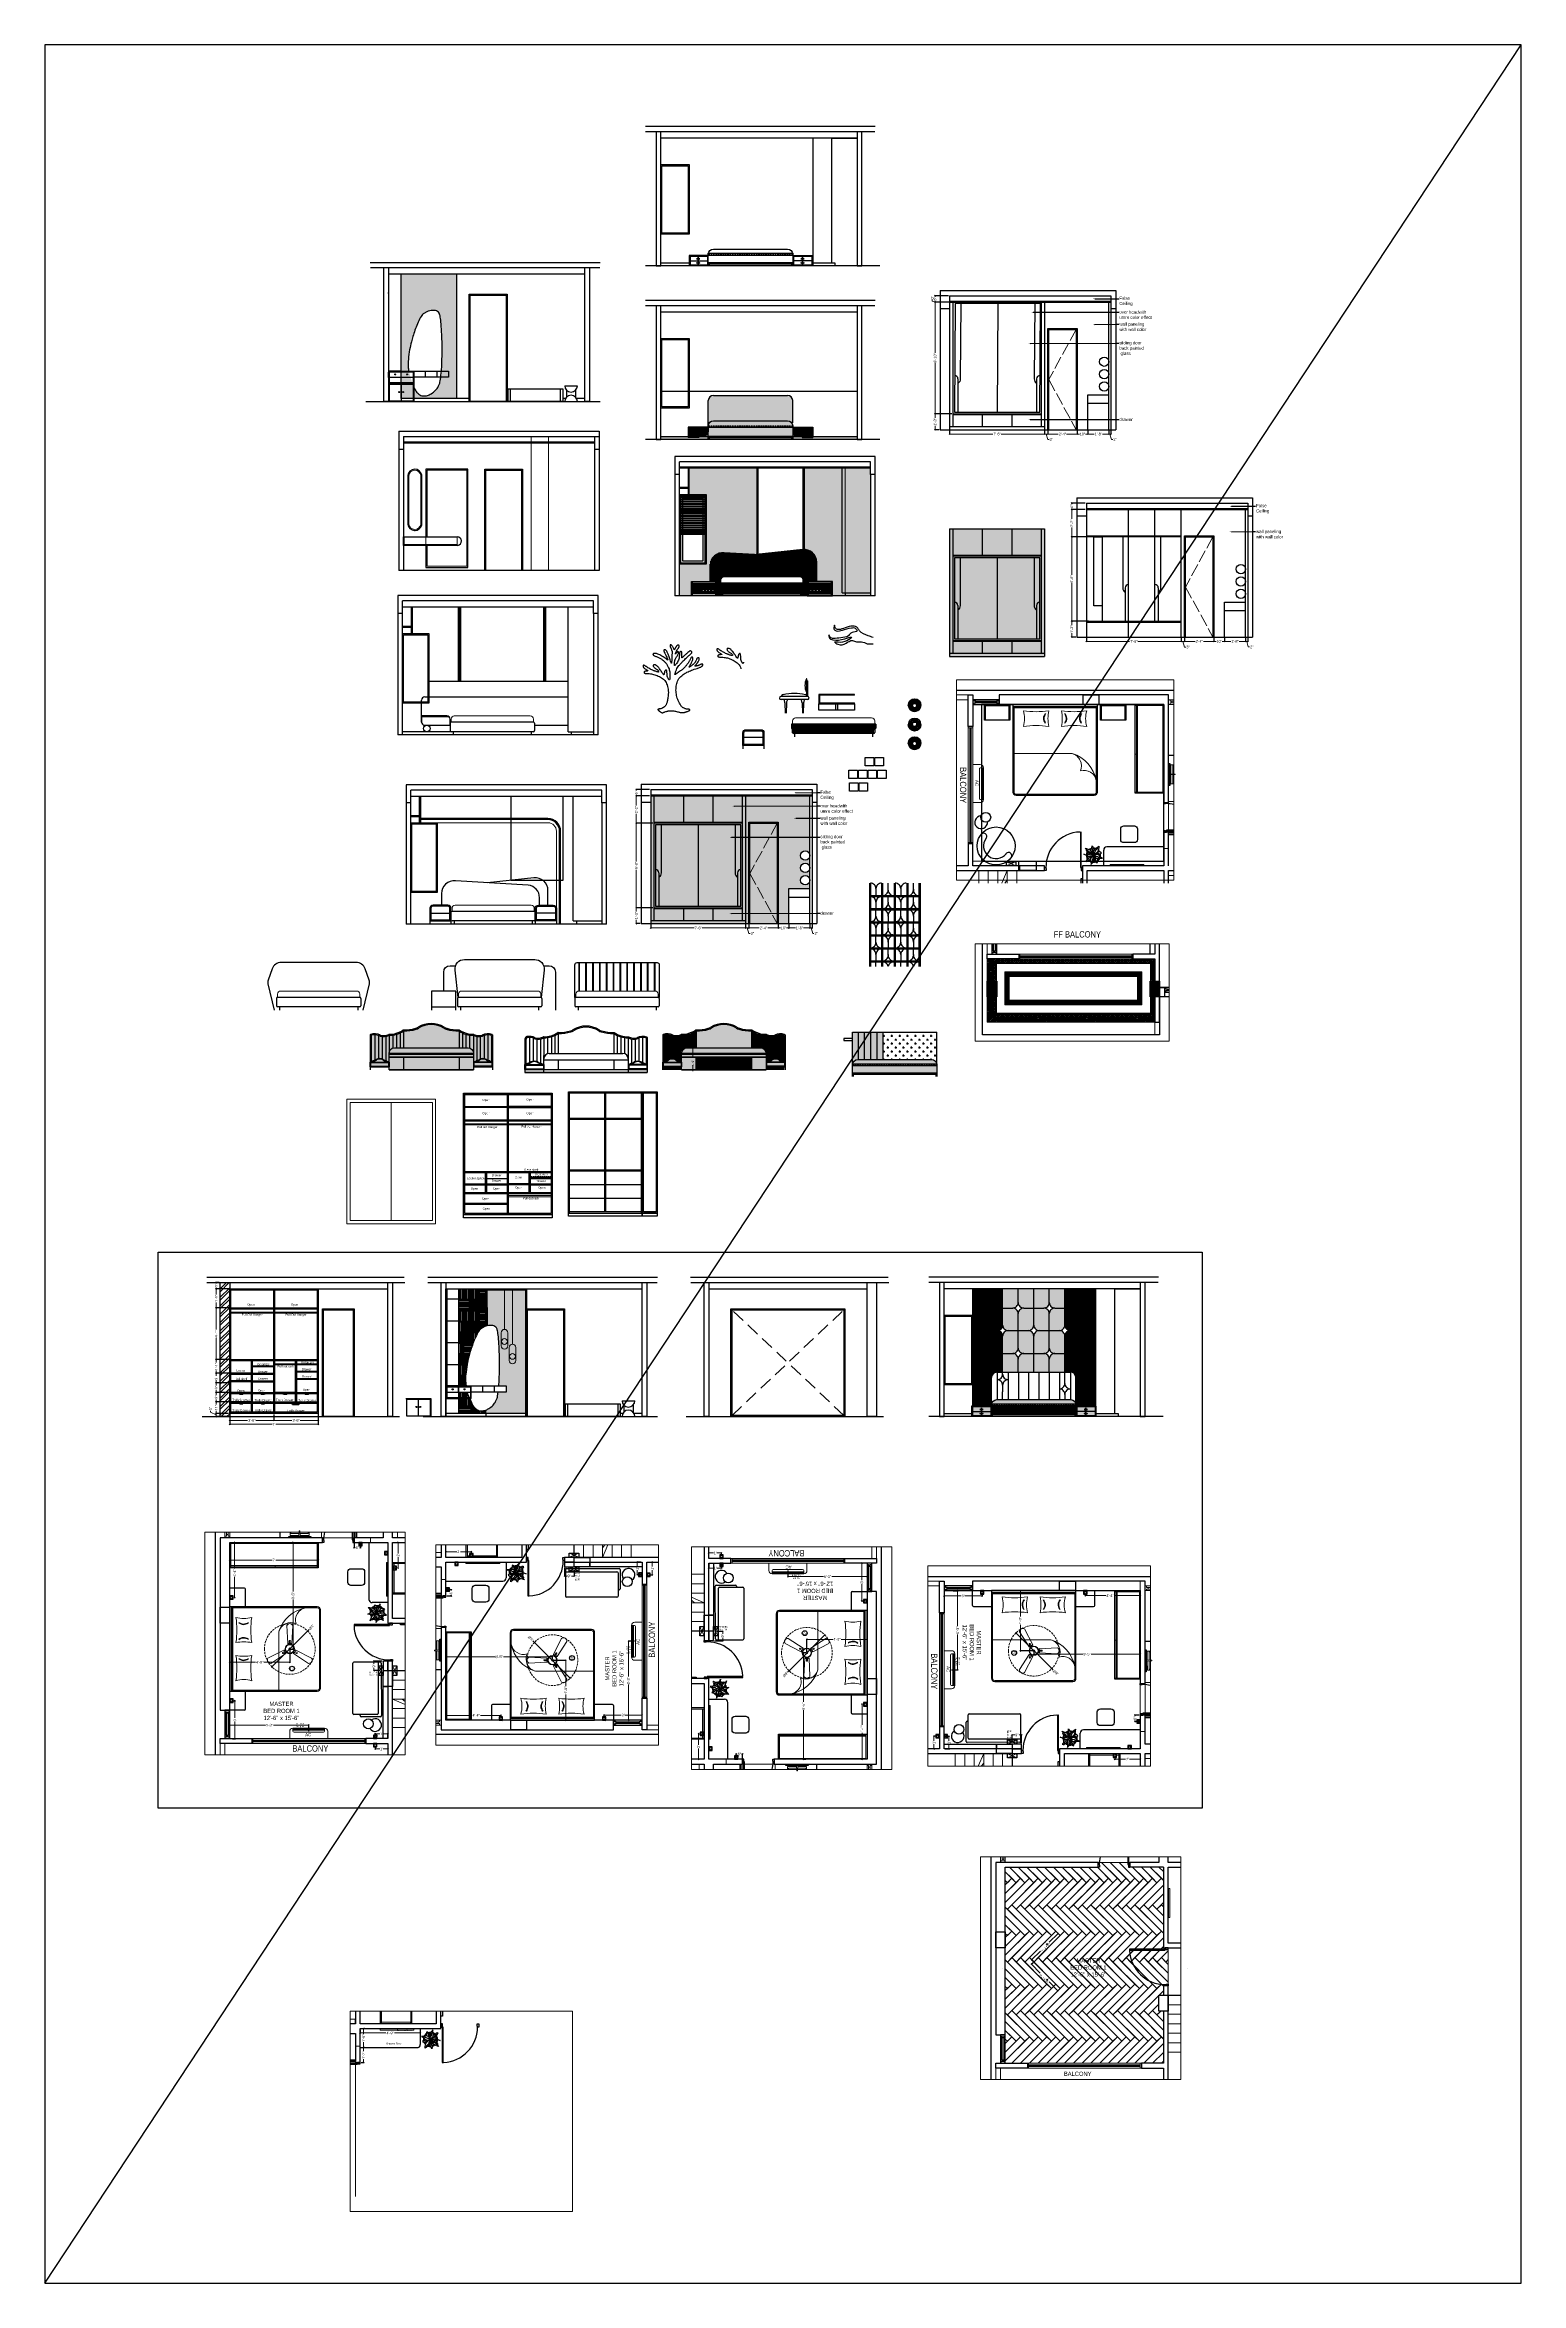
# Model space of a CAD drawing. Header units: millimetres. Extents: x 56222 to 3066687, y -650199 to -121287.
# Drawn here: x 128333 to 129733, y -184444 to -182322 of the extents above; entities that cross this region are included whole.
import ezdxf
from ezdxf import colors
from ezdxf.entities.mleader import LeaderData, LeaderLine
from ezdxf.math import Vec2, Vec3

# ---------------------------------------------------------------- set-up
doc = ezdxf.new("R2010")
doc.units = ezdxf.units.MM
doc.header["$MEASUREMENT"] = 0
doc.header["$PDMODE"] = 35
for name, pattern in [('00 . GROUND FLOOR$0$DASHED', [0.75, 0.5, -0.25]), ('ACAD_ISO02W100', [15, 12, -3]), ('DASHED', [0.75, 0.5, -0.25]), ('DASHED2', [0.375, 0.25, -0.125]), ('DASHEDX2', [1.5, 1, -0.5])]:
    doc.linetypes.add(name, pattern=pattern)
doc.layers.get('Defpoints').update_dxf_attribs({"color": 220})
for name, color, linetype, lineweight in [('@~LEVEL GRID LINE', 43, 'ACAD_ISO02W100', 9), ('COLUMN', 1, 'Continuous', 30), ('dim05', 1, 'Continuous', 13), ('Dimension', 10, 'DASHEDX2', 20), ('el', 7, 'Continuous', 20), ('ELEC-wires', 1, 'DASHED2', 13), ('Electrical', 84, 'Continuous', 30), ('ELEVATION', 250, 'Continuous', 9), ('ELEVATION ( SPIRAL STAIR )', 250, 'Continuous', 9), ('FIRST FLOOR', 7, 'Continuous', 9), ('FIRST FLOOR ( DW_RAIL )', 7, 'Continuous', 9), ('FIRST FLOOR ( TEXT )', 7, 'Continuous', 9), ('FIRST FLOOR_( D - W & RAILING )', 251, 'Continuous', 9), ('FIRST FLOOR_( PLine )_', 251, 'Continuous', 30), ('FIRST FLOOR_( STAIR )', 251, 'Continuous', 9), ('FURNI', 25, 'Continuous', 5), ('FURNITURE', 32, 'Continuous', 9), ('GF FALSE CEILING', 6, 'Continuous', 35), ('glass', 132, 'Continuous', 20), ('Labelling', 1, 'Continuous', 25), ('SECTION ( SLAB PLine )', 104, 'Continuous', 30), ('Text', 7, 'Continuous', 15), ('TILE', 14, 'Continuous', 9), ('wall', 7, 'Continuous', 30), ('XX~SLAB ( BEAM )~ ( DIM )', 7, 'Continuous', 9)]:
    doc.layers.add(name, color=color, linetype=linetype, lineweight=lineweight)
for name, color, linetype in [('AR DOOR', 40, 'Continuous'), ('AR ELE-5', 134, 'Continuous'), ('AR HATCH-7', 7, 'Continuous'), ('GROUND FLOOR  ( Text )', 251, 'Continuous')]:
    doc.layers.add(name, color=color, linetype=linetype)
doc.layers.add('hatch', color=250, linetype='Continuous', lineweight=9, transparency=0.5)
doc.layers.add('XX~SLAB ( PLINE )', color=251, linetype='Continuous', plot=False)
doc.styles.add('Arial', font='arial.ttf')
doc.styles.add('century g', font='GOTHIC.TTF')
doc.styles.add('KATHA', font='swissc.ttf')
doc.styles.get("Standard").update_dxf_attribs({"font": 'arial.ttf', "height": 6})
doc.styles.add('style4', font='ARIALN.TTF')
doc.styles.add('TEXT', font='eurr____.ttf')
doc.dimstyles.new('Archana', dxfattribs={"dimtxt": 2, "dimasz": 0.75, "dimexe": 0.5, "dimexo": 0.5, "dimgap": 0, "dimtad": 0, "dimzin": 0, "dimdsep": 46, "dimlunit": 4, "dimtxsty": 'century g', "dimblk": 'OBLIQUE', "dimcen": 0, "dimdle": 1, "dimclrd": 256, "dimclre": 256, "dimclrt": 256, "dimadec": 0, "dimazin": 0, "dimtfac": 1, "dimtofl": 0, "dimtmove": 1, "dimatfit": 3, "dimfxl": 1, "dimfxlon": 1, "dimtolj": 1, "dimtzin": 0, "dimlwd": -1, "dimlwe": -1, "dimarcsym": 0})
doc.dimstyles.new('ISO-25', dxfattribs={"dimtxt": 2.5, "dimasz": 1, "dimexe": 0.5, "dimexo": 1, "dimtad": 0, "dimdec": 1, "dimlunit": 4, "dimtxsty": 'Standard', "dimblk": 'OBLIQUE', "dimcen": 2.5, "dimclrd": 1, "dimclre": 1, "dimclrt": 5, "dimadec": 0, "dimazin": 0, "dimtfac": 1, "dimtdec": 1, "dimtmove": 0, "dimatfit": 3, "dimfxl": 1, "dimlwd": -1, "dimarcsym": 0})
pattern_1 = [(45, (-4893.96861, -550.83037), (-0.08838834765, 0.08838834765), [])]
pattern_2 = [(90, (-4893.9686, -550.8304), (-1, 0), [])]
pattern_3 = [(135, (-4893.9686, -550.8304), (-0.707106781, -0.707106781), [])]
pattern_4 = [(180, (-4893.9686, -550.8304), (-1e-16, -1), [])]
pattern_5 = [(225, (-4893.9686, -550.8304), (0.707106781, -0.707106781), [])]
pattern_6 = [(45, (-4893.9686, -550.8304), (-0.707106781, 0.707106781), [])]
pattern_7 = [(90, (-2045.1204, 177.5696), (-1.875, 0), []), (90, (-2044.4954, 178.1946), (-1.875, 0), [])]
pattern_8 = [(90, (-2113.107, 311.142), (-1.875, 0), []), (90, (-2112.482, 311.767), (-1.875, 0), [])]

# ---------------------------------------------------------------- blocks, each defined once
blk = doc.blocks.new('*U18')
for points in [[(0, 0), (0, 1120), (-30, 1120), (-30, 0)], [(40, 0), (0, 0), (0, -30), (-10, -30), (-10, -100), (40, -100)], [(-1160, 0), (-1120, 0), (-1120, -30), (-1110, -30), (-1110, -100), (-1160, -100)]]:
    blk.add_lwpolyline(points, close=True)
at = {"layer": 'AR ELE-5', "linetype": 'ByBlock', "ltscale": 15}
blk.add_arc((2, -1), 1122, 92.37301, 179.96526, dxfattribs=at)
blk = doc.blocks.new('ARPLS010')
at = {"linetype": 'ByBlock'}
for p, q in [((-0.47, 0.23), (-0.64, 0.22)), ((-0.64, 0.22), (-0.48, 0.13)), ((-0.36, 0.15), (-0.49, 0.17)), ((-0.48, 0.13), (-0.43, 0.05)), ((-0.36, 0.24), (-0.47, 0.23)), ((-0.43, 0.05), (-0.35, -0.01)), ((-0.28, 0.25), (-0.36, 0.24)), ((-0.29, 0.11), (-0.36, 0.15)), ((-0.29, 0.42), (-0.3, 0.31)), ((-0.3, 0.31), (-0.28, 0.26)), ((-0.28, 0.47), (-0.29, 0.42)), ((-0.18, 0.07), (-0.29, 0.11)), ((-0.25, 0.54), (-0.28, 0.47)), ((-0.21, 0.23), (-0.28, 0.25)), ((-0.18, 0.49), (-0.25, 0.54)), ((-0.22, 0.48), (-0.16, 0.35)), ((-0.13, 0.18), (-0.21, 0.23)), ((-0.13, 0.46), (-0.18, 0.49)), ((-0.11, 0.04), (-0.18, 0.07)), ((-0.16, 0.35), (-0.14, 0.3)), ((-0.14, 0.3), (-0.08, 0.13)), ((-0.07, 0.4), (-0.13, 0.46)), ((-0.06, 0.11), (-0.13, 0.18)), ((-0.01, 0.02), (-0.11, 0.04)), ((-0.08, -0.03), (0.01, 0.02)), ((0, 0.01), (-0.08, -0.16)), ((-0.04, 0.3), (-0.07, 0.4)), ((-0.05, 0.23), (-0.07, 0.14)), ((-0.07, 0.14), (-0.02, 0.02)), ((-0.04, 0.34), (-0.05, 0.23)), ((-0.01, 0.46), (-0.04, 0.34)), ((-0.02, 0.02), (0.01, 0.01)), ((0.12, 0.6), (-0.01, 0.46)), ((0.01, 0.21), (0.08, 0.29)), ((0.06, 0.11), (0.01, 0.21)), ((0.01, 0.01), (0.06, 0.11)), ((0.01, 0), (0.07, 0.03)), ((0.01, 0.02), (0.02, -0.12)), ((0.02, 0), (0.09, 0.01)), ((0.07, 0.03), (0.16, 0.16)), ((0.08, 0.41), (0.09, 0.45)), ((0.08, 0.36), (0.08, 0.41)), ((0.08, 0.29), (0.08, 0.36)), ((0.09, 0.45), (0.13, 0.52)), ((0.09, 0.07), (0.19, 0.09)), ((0.09, 0.01), (0.17, -0.01)), ((0.18, 0.67), (0.12, 0.6)), ((0.23, 0.16), (0.13, 0.13)), ((0.16, 0.16), (0.2, 0.25)), ((0.17, 0.57), (0.18, 0.67)), ((0.2, 0.43), (0.17, 0.57)), ((0.17, -0.01), (0.21, 0)), ((0.19, 0.09), (0.3, 0.12)), ((0.2, 0.35), (0.2, 0.43)), ((0.2, 0.25), (0.2, 0.35)), ((0.21, 0), (0.25, -0.03)), ((0.25, 0.31), (0.22, 0.29)), ((0.32, 0.21), (0.23, 0.16)), ((0.33, 0.38), (0.25, 0.31)), ((0.3, 0.12), (0.41, 0.07)), ((0.31, 0.11), (0.37, 0.13)), ((0.31, -0.01), (0.43, 0.01)), ((0.36, 0.27), (0.32, 0.21)), ((0.41, 0.44), (0.33, 0.38)), ((0.42, 0.37), (0.36, 0.27)), ((0.37, 0.13), (0.43, 0.18)), ((0.48, 0.46), (0.41, 0.44)), ((0.41, 0.07), (0.48, 0.02)), ((0.43, 0.18), (0.46, 0.24)), ((0.46, 0.3), (0.48, 0.35)), ((0.46, 0.24), (0.46, 0.3)), ((0.54, 0.43), (0.48, 0.46)), ((0.48, 0.35), (0.53, 0.42)), ((0.48, 0.02), (0.69, -0.07)), ((0.53, 0.42), (0.54, 0.43)), ((-0.46, -0.07), (-0.56, -0.15)), ((-0.56, -0.15), (-0.52, -0.17)), ((-0.52, -0.17), (-0.45, -0.22)), ((-0.37, -0.04), (-0.46, -0.07)), ((-0.45, -0.22), (-0.36, -0.2)), ((-0.34, -0.14), (-0.41, -0.12)), ((-0.38, -0.62), (-0.37, -0.5)), ((-0.27, -0.53), (-0.38, -0.62)), ((-0.31, -0.03), (-0.37, -0.04)), ((-0.37, -0.5), (-0.36, -0.41)), ((-0.36, -0.2), (-0.26, -0.2)), ((-0.36, -0.41), (-0.32, -0.29)), ((-0.35, -0.01), (-0.26, -0.05)), ((-0.27, -0.13), (-0.34, -0.14)), ((-0.32, -0.29), (-0.26, -0.2)), ((-0.29, -0.45), (-0.31, -0.5)), ((-0.2, -0.38), (-0.29, -0.45)), ((-0.19, -0.11), (-0.27, -0.13)), ((-0.14, -0.45), (-0.27, -0.53)), ((-0.26, -0.05), (-0.19, -0.04)), ((-0.26, -0.2), (-0.17, -0.1)), ((-0.14, -0.3), (-0.2, -0.38)), ((-0.19, -0.04), (-0.11, -0.05)), ((-0.17, -0.1), (-0.08, -0.03)), ((-0.08, -0.16), (-0.14, -0.3)), ((-0.02, -0.29), (-0.14, -0.45)), ((-0.11, -0.05), (-0.09, -0.04)), ((-0.04, -0.43), (-0.07, -0.35)), ((0, -0.48), (-0.04, -0.43)), ((0.02, -0.12), (-0.02, -0.29)), ((0.06, -0.27), (0, -0.18)), ((0.1, -0.65), (0, -0.48)), ((0.01, -0.01), (0.02, 0)), ((0.08, -0.06), (0.01, -0.01)), ((0.02, -0.02), (0.12, -0.12)), ((0.07, -0.18), (0.02, -0.1)), ((0.08, -0.34), (0.06, -0.27)), ((0.06, -0.45), (0.07, -0.41)), ((0.12, -0.24), (0.07, -0.18)), ((0.07, -0.41), (0.08, -0.34)), ((0.14, -0.08), (0.08, -0.06)), ((0.11, -0.5), (0.1, -0.65)), ((0.15, -0.45), (0.11, -0.5)), ((0.12, -0.12), (0.2, -0.19)), ((0.18, -0.3), (0.12, -0.24)), ((0.2, -0.14), (0.14, -0.08)), ((0.14, -0.26), (0.16, -0.34)), ((0.16, -0.34), (0.15, -0.45)), ((0.25, -0.36), (0.18, -0.3)), ((0.28, -0.12), (0.2, -0.14)), ((0.2, -0.19), (0.27, -0.2)), ((0.25, -0.03), (0.31, -0.01)), ((0.38, -0.42), (0.25, -0.36)), ((0.27, -0.2), (0.31, -0.22)), ((0.37, -0.06), (0.28, -0.12)), ((0.28, -0.11), (0.36, -0.16)), ((0.31, -0.22), (0.41, -0.3)), ((0.36, -0.16), (0.45, -0.23)), ((0.46, -0.02), (0.37, -0.06)), ((0.5, -0.47), (0.38, -0.42)), ((0.41, -0.3), (0.45, -0.39)), ((0.45, -0.23), (0.5, -0.32)), ((0.69, -0.07), (0.46, -0.02)), ((0.5, -0.32), (0.49, -0.4)), ((0.49, -0.4), (0.53, -0.45)), ((0.57, -0.49), (0.5, -0.47)), ((0.53, -0.45), (0.57, -0.49))]:
    blk.add_line(p, q, dxfattribs=at)
for radius, start, end in [(0.5, 164.9216, 191.0302), (0.458, 169.9629, 188.6517), (0.5, 126.2799, 152.7042), (0.458, 130.7647, 148.9789), (0.5, 87.2367, 107.9154), (0.458, 91.6596, 104.0784), (0.5, 49.0791, 67.0324), (0.458, 49.8461, 63.9764), (0.458, 5.0517, 21.9108), (0.5, 1.3782, 25.7565), (0.5, 205.1623, 226.3204), (0.458, 207.232, 224.0819), (0.5, 249.553, 272.4234), (0.458, 252.8522, 267.711), (0.5, 283.5324, 308.8712), (0.458, 289.266, 306.1107), (0.458, 334.5625, 357.1532), (0.5, 333.6991, 357.5577)]:
    blk.add_arc((0, 0), radius, start, end, dxfattribs=at)
blk = doc.blocks.new('6616')
at = {"color": 242, "linetype": 'DASHED', "true_color": 0xcd2027}
for p, q in [((386784.8, -36915.8), (386775.8, -36911.8)), ((386784.8, -36911.8), (386775.8, -36915.8))]:
    blk.add_line(p, q, dxfattribs=at)
at = {"layer": 'ELEC-wires', "color": 5, "linetype": 'ByBlock', "lineweight": 30, "ltscale": 4}
blk.add_lwpolyline([(386775.8, -36911.8), (386784.8, -36911.8), (386784.8, -36915.8), (386775.8, -36915.8)], close=True, dxfattribs=at)
blk = doc.blocks.new('_Oblique')
at = {"layer": 'wall', "color": 0, "lineweight": -2}
blk.add_line((-0.5, -0.5), (0.5, 0.5), dxfattribs=at)
blk = doc.blocks.new('*D144')
at = {"layer": 'Defpoints', "color": 0, "lineweight": 30, "transparency": 16777216}
for p in [(128626.7, -183742.1), (128632.7, -183742.1), (128632.7, -183747.1)]:
    blk.add_point(p, dxfattribs=at)
at = {"layer": 'dim05', "color": 1, "linetype": 'Continuous', "lineweight": -2, "transparency": 16777216}
for p, q in [((128626.7, -183743.1), (128626.7, -183747.6)), ((128632.7, -183743.1), (128632.7, -183747.6))]:
    blk.add_line(p, q, dxfattribs=at)
at = {"layer": 'dim05', "color": 1, "linetype": 'Continuous', "transparency": 16777216}
for p, q in [((128626.7, -183747.1), (128627.6, -183747.1)), ((128632.7, -183747.1), (128631.8, -183747.1))]:
    blk.add_line(p, q, dxfattribs=at)
at = {"layer": 'dim05', "color": 1, "transparency": 16777216, "rotation": 180}
blk.add_blockref('_Oblique', (128626.7, -183747.1), dxfattribs=at)
at = {"layer": 'dim05', "color": 1, "transparency": 16777216}
blk.add_blockref('_Oblique', (128632.7, -183747.1), dxfattribs=at)
at = {"layer": 'dim05', "color": 5, "lineweight": 25, "transparency": 16777216, "insert": (128629.7, -183747.1), "char_height": 2.5, "attachment_point": 5, "style": 'Arial'}
blk.add_mtext('6"', dxfattribs=at)
blk = doc.blocks.new('fan')
at = {"layer": 'Electrical', "lineweight": 15, "ltscale": 20}
for p, q in [((3300835.3, -509900.8), (3300836.5, -509923.4)), ((3300841.8, -509923.4), (3300843, -509900.8)), ((3300831.7, -509931.8), (3300811.5, -509942.1)), ((3300815.3, -509948.7), (3300834.3, -509936.4)), ((3300829.9, -509935.1), (3300833.6, -509932.9)), ((3300834.3, -509934.1), (3300830.6, -509936.2)), ((3300838.5, -509924.6), (3300838.5, -509920.2)), ((3300839.8, -509920.3), (3300839.8, -509924.6)), ((3300847.7, -509936.2), (3300844, -509934.1)), ((3300844, -509936.4), (3300863, -509948.7)), ((3300844.6, -509932.9), (3300848.4, -509935.1)), ((3300866.8, -509942.1), (3300846.6, -509931.8))]:
    blk.add_line(p, q, dxfattribs=at)
at = {"layer": 'Electrical', "linetype": 'DASHED', "lineweight": 15, "ltscale": 5}
blk.add_circle((3300839.1, -509930.5), 32, dxfattribs=at)
at = {"layer": 'Electrical', "lineweight": 15, "ltscale": 20}
for centre, major_axis, start_param, end_param in [((3300839.1, -509902.9), (3.12, 3.12), -0.272136, 1.842967), ((3300815.3, -509944.3), (3.12, -3.12), 3.393055, 5.508159), ((3300830.5, -509935.5), (0.501, -0.501), 3.199655, 5.648809), ((3300831.7, -509932.5), (0.51, -0.51), 0.978238, 2.373008), ((3300835.6, -509932.6), (2.27, -2.27), 3.855511, 4.241762), ((3300839.1, -509930.5), (4.24, -4.24), 3.14161, 9.424795), ((3300835.6, -509932.6), (2.27, -2.27), 4.659452, 5.045703), ((3300839.1, -509930.5), (3.77, -3.77), 1.749190548672175e-05, 6.283202799085073), ((3300833.7, -509936), (0.51, 0.51), -1.325776, 0.068994), ((3300837.1, -509923.1), (0.51, 0.51), 2.863014, 4.257784), ((3300839.1, -509926.4), (2.27, -2.27), 2.565057, 2.951308), ((3300839.1, -509930.5), (0.943, 0.943), 1.570814, 7.853999), ((3300839.1, -509920.5), (0.501, 0.501), -0.465536, 1.983618), ((3300839.1, -509926.4), (2.27, 2.27), 0.19032, 0.57657), ((3300841.2, -509923.1), (0.51, -0.51), 5.167028, 6.561799), ((3300844.6, -509936), (0.51, -0.51), 3.072633, 4.467404), ((3300842.7, -509932.6), (2.27, 2.27), 4.37911, 4.765361), ((3300842.7, -509932.6), (2.27, 2.27), 5.183051, 5.569301), ((3300846.6, -509932.5), (0.51, -0.51), 2.339416, 3.734186), ((3300847.8, -509935.5), (0.501, 0.501), 3.723254, 6.172408), ((3300863, -509944.3), (3.12, -3.12), 5.48745, 7.602554)]:
    blk.add_ellipse(centre, major_axis=major_axis, ratio=1, start_param=start_param, end_param=end_param, dxfattribs=at)
blk = doc.blocks.new('*D145')
at = {"layer": 'Defpoints', "color": 0, "lineweight": 30, "transparency": 16777216}
for p in [(128645.5, -183854.6), (128654.2, -183854.6), (128652.2, -183863.6)]:
    blk.add_point(p, dxfattribs=at)
at = {"layer": 'dim05', "color": 1, "linetype": 'Continuous', "lineweight": -2, "transparency": 16777216}
for p, q in [((128653.2, -183854.6), (128645, -183854.6)), ((128651.2, -183863.6), (128645, -183863.6))]:
    blk.add_line(p, q, dxfattribs=at)
at = {"layer": 'dim05', "color": 1, "linetype": 'Continuous', "transparency": 16777216}
for p, q in [((128645.5, -183854.6), (128645.5, -183857)), ((128645.5, -183863.6), (128645.5, -183861.1))]:
    blk.add_line(p, q, dxfattribs=at)
at = {"layer": 'dim05', "color": 1, "transparency": 16777216}
for p, rotation in [((128645.5, -183854.6), 90), ((128645.5, -183863.6), 270)]:
    blk.add_blockref('_Oblique', p, dxfattribs=dict(at, rotation=rotation))
at = {"layer": 'dim05', "color": 5, "lineweight": 25, "transparency": 16777216, "insert": (128645.5, -183859.1), "char_height": 2.5, "attachment_point": 5, "rotation": 90, "style": 'Arial'}
blk.add_mtext('9"', dxfattribs=at)
blk = doc.blocks.new('*D146')
at = {"layer": 'Defpoints', "color": 0, "lineweight": 30, "transparency": 16777216}
for p in [(128646.7, -183923.5), (128646.7, -183928.1), (128658.7, -183928.1)]:
    blk.add_point(p, dxfattribs=at)
at = {"layer": 'dim05', "color": 1, "linetype": 'Continuous', "lineweight": -2, "transparency": 16777216}
for p, q in [((128646.7, -183927.1), (128646.7, -183923)), ((128658.7, -183927.1), (128658.7, -183923))]:
    blk.add_line(p, q, dxfattribs=at)
at = {"layer": 'dim05', "color": 1, "linetype": 'Continuous', "transparency": 16777216}
for p, q in [((128646.7, -183923.5), (128651, -183923.5)), ((128658.7, -183923.5), (128654.4, -183923.5))]:
    blk.add_line(p, q, dxfattribs=at)
at = {"layer": 'dim05', "color": 1, "transparency": 16777216, "rotation": 180}
blk.add_blockref('_Oblique', (128646.7, -183923.5), dxfattribs=at)
at = {"layer": 'dim05', "color": 1, "transparency": 16777216}
blk.add_blockref('_Oblique', (128658.7, -183923.5), dxfattribs=at)
at = {"layer": 'dim05', "color": 5, "lineweight": 25, "transparency": 16777216, "insert": (128652.7, -183923.5), "char_height": 2.5, "attachment_point": 5, "style": 'Arial'}
blk.add_mtext("1'", dxfattribs=at)
blk = doc.blocks.new('*D147')
at = {"layer": 'Defpoints', "color": 0, "lineweight": 30, "transparency": 16777216}
for p in [(128646.7, -183934.2), (128658.7, -183934.7), (128658.7, -183937.8)]:
    blk.add_point(p, dxfattribs=at)
at = {"layer": 'dim05', "color": 1, "linetype": 'Continuous', "lineweight": -2, "transparency": 16777216}
for p, q in [((128646.7, -183935.2), (128646.7, -183938.3)), ((128658.7, -183935.7), (128658.7, -183938.3))]:
    blk.add_line(p, q, dxfattribs=at)
at = {"layer": 'dim05', "color": 1, "linetype": 'Continuous', "transparency": 16777216}
for p, q in [((128646.7, -183937.8), (128651, -183937.8)), ((128658.7, -183937.8), (128654.3, -183937.8))]:
    blk.add_line(p, q, dxfattribs=at)
at = {"layer": 'dim05', "color": 1, "transparency": 16777216, "rotation": 180}
blk.add_blockref('_Oblique', (128646.7, -183937.8), dxfattribs=at)
at = {"layer": 'dim05', "color": 1, "transparency": 16777216}
blk.add_blockref('_Oblique', (128658.7, -183937.8), dxfattribs=at)
at = {"layer": 'dim05', "color": 5, "lineweight": 25, "transparency": 16777216, "insert": (128652.7, -183937.8), "char_height": 2.5, "attachment_point": 5, "style": 'Arial'}
blk.add_mtext("1'", dxfattribs=at)
blk = doc.blocks.new('*D148')
at = {"layer": 'Defpoints', "color": 0, "lineweight": 30, "transparency": 16777216}
for p in [(128510.4, -183892.1), (128510.4, -183928.1), (128513.6, -183928.1)]:
    blk.add_point(p, dxfattribs=at)
at = {"layer": 'dim05', "color": 1, "linetype": 'Continuous', "lineweight": -2, "transparency": 16777216}
for p, q in [((128511.4, -183892.1), (128514.1, -183892.1)), ((128511.4, -183928.1), (128514.1, -183928.1))]:
    blk.add_line(p, q, dxfattribs=at)
at = {"layer": 'dim05', "color": 1, "linetype": 'Continuous', "transparency": 16777216}
for p, q in [((128513.6, -183892.1), (128513.6, -183908.3)), ((128513.6, -183928.1), (128513.6, -183911.9))]:
    blk.add_line(p, q, dxfattribs=at)
at = {"layer": 'dim05', "color": 1, "transparency": 16777216}
for p, rotation in [((128513.6, -183892.1), 90), ((128513.6, -183928.1), 270)]:
    blk.add_blockref('_Oblique', p, dxfattribs=dict(at, rotation=rotation))
at = {"layer": 'dim05', "color": 5, "lineweight": 25, "transparency": 16777216, "insert": (128513.6, -183910.1), "char_height": 2.5, "attachment_point": 5, "rotation": 90, "style": 'Arial'}
blk.add_mtext("3'", dxfattribs=at)
blk = doc.blocks.new('*D149')
at = {"layer": 'Defpoints', "color": 0, "lineweight": 30, "transparency": 16777216}
for p in [(128512, -183742.1), (128513.4, -183742.1), (128512, -183794.2)]:
    blk.add_point(p, dxfattribs=at)
at = {"layer": 'dim05', "color": 1, "linetype": 'Continuous', "lineweight": -2, "transparency": 16777216}
for p, q in [((128513, -183742.1), (128513.9, -183742.1)), ((128513, -183794.2), (128513.9, -183794.2))]:
    blk.add_line(p, q, dxfattribs=at)
at = {"layer": 'dim05', "color": 1, "linetype": 'Continuous', "transparency": 16777216}
for p, q in [((128513.4, -183742.1), (128513.4, -183766.8)), ((128513.4, -183794.2), (128513.4, -183774.8))]:
    blk.add_line(p, q, dxfattribs=at)
at = {"layer": 'dim05', "color": 1, "transparency": 16777216}
for p, rotation in [((128513.4, -183742.1), 90), ((128513.4, -183794.2), 270)]:
    blk.add_blockref('_Oblique', p, dxfattribs=dict(at, rotation=rotation))
at = {"layer": 'dim05', "color": 5, "lineweight": 25, "transparency": 16777216, "insert": (128513.4, -183770.8), "char_height": 2.5, "attachment_point": 5, "rotation": 90, "style": 'Arial'}
blk.add_mtext('4\'-4"', dxfattribs=at)
blk = doc.blocks.new('*D150')
at = {"layer": 'Defpoints', "color": 0, "lineweight": 30, "transparency": 16777216}
for p in [(128666.9, -183742.1), (128668.4, -183742.1), (128666.9, -183766.2)]:
    blk.add_point(p, dxfattribs=at)
at = {"layer": 'dim05', "color": 1, "linetype": 'Continuous', "lineweight": -2, "transparency": 16777216}
for p, q in [((128667.9, -183742.1), (128668.9, -183742.1)), ((128667.9, -183766.2), (128668.9, -183766.2))]:
    blk.add_line(p, q, dxfattribs=at)
at = {"layer": 'dim05', "color": 1, "linetype": 'Continuous', "transparency": 16777216}
for p, q in [((128668.4, -183742.1), (128668.4, -183752.4)), ((128668.4, -183766.2), (128668.4, -183756))]:
    blk.add_line(p, q, dxfattribs=at)
at = {"layer": 'dim05', "color": 1, "transparency": 16777216}
for p, rotation in [((128668.4, -183742.1), 90), ((128668.4, -183766.2), 270)]:
    blk.add_blockref('_Oblique', p, dxfattribs=dict(at, rotation=rotation))
at = {"layer": 'dim05', "color": 5, "lineweight": 25, "transparency": 16777216, "insert": (128668.4, -183754.2), "char_height": 2.5, "attachment_point": 5, "rotation": 90, "style": 'Arial'}
blk.add_mtext("2'", dxfattribs=at)
blk = doc.blocks.new('*D151')
at = {"layer": 'Defpoints', "color": 0, "lineweight": 30, "transparency": 16777216}
for p in [(128508.7, -183845.1), (128565.7, -183843.1), (128565.7, -183855.7)]:
    blk.add_point(p, dxfattribs=at)
at = {"layer": 'dim05', "color": 1, "linetype": 'Continuous', "lineweight": -2, "transparency": 16777216}
for p, q in [((128508.7, -183846.1), (128508.7, -183856.2)), ((128565.7, -183844.1), (128565.7, -183856.2))]:
    blk.add_line(p, q, dxfattribs=at)
at = {"layer": 'dim05', "color": 1, "linetype": 'Continuous', "transparency": 16777216}
for p, q in [((128508.7, -183855.7), (128533.2, -183855.7)), ((128565.7, -183855.7), (128541.2, -183855.7))]:
    blk.add_line(p, q, dxfattribs=at)
at = {"layer": 'dim05', "color": 1, "transparency": 16777216, "rotation": 180}
blk.add_blockref('_Oblique', (128508.7, -183855.7), dxfattribs=at)
at = {"layer": 'dim05', "color": 1, "transparency": 16777216}
blk.add_blockref('_Oblique', (128565.7, -183855.7), dxfattribs=at)
at = {"layer": 'dim05', "color": 5, "lineweight": 25, "transparency": 16777216, "insert": (128537.2, -183855.7), "char_height": 2.5, "attachment_point": 5, "style": 'Arial'}
blk.add_mtext('4\'-9"', dxfattribs=at)
blk = doc.blocks.new('*D152')
at = {"layer": 'Defpoints', "color": 0, "lineweight": 30, "transparency": 16777216}
for p in [(128565.7, -183742.1), (128568.9, -183742.1), (128565.7, -183843.1)]:
    blk.add_point(p, dxfattribs=at)
at = {"layer": 'dim05', "color": 1, "linetype": 'Continuous', "lineweight": -2, "transparency": 16777216}
for p, q in [((128566.7, -183742.1), (128569.4, -183742.1)), ((128566.7, -183843.1), (128569.4, -183843.1))]:
    blk.add_line(p, q, dxfattribs=at)
at = {"layer": 'dim05', "color": 1, "linetype": 'Continuous', "transparency": 16777216}
for p, q in [((128568.9, -183742.1), (128568.9, -183788.6)), ((128568.9, -183843.1), (128568.9, -183796.5))]:
    blk.add_line(p, q, dxfattribs=at)
at = {"layer": 'dim05', "color": 1, "transparency": 16777216}
for p, rotation in [((128568.9, -183742.1), 90), ((128568.9, -183843.1), 270)]:
    blk.add_blockref('_Oblique', p, dxfattribs=dict(at, rotation=rotation))
at = {"layer": 'dim05', "color": 5, "lineweight": 25, "transparency": 16777216, "insert": (128568.9, -183792.6), "char_height": 2.5, "attachment_point": 5, "rotation": 90, "style": 'Arial'}
blk.add_mtext('8\'-5"', dxfattribs=at)
blk = doc.blocks.new('*D153')
at = {"layer": 'Defpoints', "color": 0, "lineweight": 30, "transparency": 16777216}
for p in [(128582.6, -183826.1), (128548.8, -183860.1)]:
    blk.add_point(p, dxfattribs=at)
at = {"layer": 'dim05', "color": 1, "linetype": 'Continuous', "transparency": 16777216}
for p in [(128548.8, -183860.1), (128584, -183824.6)]:
    blk.add_line(p, (128582.6, -183826.1), dxfattribs=at)
at = {"layer": 'dim05', "color": 1, "transparency": 16777216}
for p, rotation in [((128582.6, -183826.1), 225.1572873097683), ((128548.8, -183860.1), 45.15728730976837)]:
    blk.add_blockref('_Oblique', p, dxfattribs=dict(at, rotation=rotation))
at = {"layer": 'dim05', "color": 5, "lineweight": 25, "transparency": 16777216, "insert": (128586.2, -183822.4), "char_height": 2.5, "attachment_point": 5, "rotation": 45.1573, "style": 'Arial'}
blk.add_mtext("∅4'", dxfattribs=at)
blk = doc.blocks.new('ac paln')
at = {"layer": 'Electrical', "lineweight": 15}
for p, q in [((389238.7, -37646.4), (389238.7, -37610.3)), ((389238.7, -37610.3), (389245.7, -37610.3)), ((389244.8, -37642.3), (389244.8, -37614.4)), ((389245.8, -37613.3), (389248.7, -37613.3)), ((389246.8, -37643.4), (389246.8, -37613.3)), ((389247.8, -37643.4), (389247.8, -37613.3)), ((389248.7, -37613.3), (389248.7, -37643.4)), ((389248.7, -37643.4), (389248.7, -37613.3)), ((389245.8, -37643.4), (389248.7, -37643.4)), ((389248.7, -37643.4), (389248.7, -37643.4)), ((389245.7, -37646.4), (389238.7, -37646.4))]:
    blk.add_line(p, q, dxfattribs=at)
for centre, start, end in [((389245.7, -37613.3), 0, 90), ((389245.7, -37643.4), 270, 0)]:
    blk.add_arc(centre, 3.01, start, end, dxfattribs=at)
at = {"layer": 'Electrical', "lineweight": 15, "extrusion": (0, 0, -1)}
for centre, start_param, end_param in [((389245.8, -37614.4), -0.785398, 0.785398), ((389245.8, -37642.3), 3.926991, 5.497787)]:
    blk.add_ellipse(centre, major_axis=(-0.71, 0.71), ratio=1, start_param=start_param, end_param=end_param, dxfattribs=at)
at = {"layer": 'Text', "style": 'TEXT'}
blk.add_text('AC', height=3, rotation=270, dxfattribs=at).set_placement((389241, -37624.9))
blk = doc.blocks.new('*D154')
at = {"layer": 'Defpoints', "color": 0, "lineweight": 30, "transparency": 16777216}
for p in [(128583.7, -183915.3), (128508.7, -183920.6), (128583.7, -183922)]:
    blk.add_point(p, dxfattribs=at)
at = {"layer": 'dim05', "color": 1, "linetype": 'Continuous', "lineweight": -2, "transparency": 16777216}
for p, q in [((128508.7, -183919.6), (128508.7, -183914.8)), ((128583.7, -183921), (128583.7, -183914.8))]:
    blk.add_line(p, q, dxfattribs=at)
at = {"layer": 'dim05', "color": 1, "linetype": 'Continuous', "transparency": 16777216}
for p, q in [((128508.7, -183915.3), (128542.2, -183915.3)), ((128583.7, -183915.3), (128550.1, -183915.3))]:
    blk.add_line(p, q, dxfattribs=at)
at = {"layer": 'dim05', "color": 1, "transparency": 16777216, "rotation": 180}
blk.add_blockref('_Oblique', (128508.7, -183915.3), dxfattribs=at)
at = {"layer": 'dim05', "color": 1, "transparency": 16777216}
blk.add_blockref('_Oblique', (128583.7, -183915.3), dxfattribs=at)
at = {"layer": 'dim05', "color": 5, "lineweight": 25, "transparency": 16777216, "insert": (128546.2, -183915.3), "char_height": 2.5, "attachment_point": 5, "style": 'Arial'}
blk.add_mtext('6\'-3"', dxfattribs=at)
blk = doc.blocks.new('*D133')
at = {"layer": 'Defpoints', "color": 0, "lineweight": 30, "transparency": 16777216}
for p in [(128713.7, -183786.7), (128713.7, -183792.7), (128718.7, -183786.7)]:
    blk.add_point(p, dxfattribs=at)
at = {"layer": 'dim05', "color": 1, "linetype": 'Continuous', "lineweight": -2, "transparency": 16777216}
for p, q in [((128714.7, -183786.7), (128719.2, -183786.7)), ((128714.7, -183792.7), (128719.2, -183792.7))]:
    blk.add_line(p, q, dxfattribs=at)
at = {"layer": 'dim05', "color": 1, "linetype": 'Continuous', "transparency": 16777216}
for p, q in [((128718.7, -183786.7), (128718.7, -183787.6)), ((128718.7, -183792.7), (128718.7, -183791.8))]:
    blk.add_line(p, q, dxfattribs=at)
at = {"layer": 'dim05', "color": 1, "transparency": 16777216}
for p, rotation in [((128718.7, -183786.7), 90), ((128718.7, -183792.7), 270)]:
    blk.add_blockref('_Oblique', p, dxfattribs=dict(at, rotation=rotation))
at = {"layer": 'dim05', "color": 5, "lineweight": 25, "transparency": 16777216, "insert": (128718.7, -183789.7), "char_height": 2.5, "attachment_point": 5, "rotation": 90, "style": 'Arial'}
blk.add_mtext('6"', dxfattribs=at)
blk = doc.blocks.new('*D134')
at = {"layer": 'Defpoints', "color": 0, "lineweight": 30, "transparency": 16777216}
for p in [(128826.2, -183765.2), (128835.2, -183767.2), (128826.2, -183773.9)]:
    blk.add_point(p, dxfattribs=at)
at = {"layer": 'dim05', "color": 1, "linetype": 'Continuous', "lineweight": -2, "transparency": 16777216}
for p, q in [((128826.2, -183766.2), (128826.2, -183774.4)), ((128835.2, -183768.2), (128835.2, -183774.4))]:
    blk.add_line(p, q, dxfattribs=at)
at = {"layer": 'dim05', "color": 1, "linetype": 'Continuous', "transparency": 16777216}
for p, q in [((128826.2, -183773.9), (128828.7, -183773.9)), ((128835.2, -183773.9), (128832.8, -183773.9))]:
    blk.add_line(p, q, dxfattribs=at)
at = {"layer": 'dim05', "color": 1, "transparency": 16777216, "rotation": 180}
blk.add_blockref('_Oblique', (128826.2, -183773.9), dxfattribs=at)
at = {"layer": 'dim05', "color": 1, "transparency": 16777216}
blk.add_blockref('_Oblique', (128835.2, -183773.9), dxfattribs=at)
at = {"layer": 'dim05', "color": 5, "lineweight": 25, "transparency": 16777216, "insert": (128830.7, -183773.9), "char_height": 2.5, "attachment_point": 5, "style": 'Arial'}
blk.add_mtext('9"', dxfattribs=at)
blk = doc.blocks.new('*D135')
at = {"layer": 'Defpoints', "color": 0, "lineweight": 30, "transparency": 16777216}
for p in [(128899.7, -183760.7), (128895.1, -183772.7), (128899.7, -183772.7)]:
    blk.add_point(p, dxfattribs=at)
at = {"layer": 'dim05', "color": 1, "linetype": 'Continuous', "lineweight": -2, "transparency": 16777216}
for p, q in [((128898.7, -183760.7), (128894.6, -183760.7)), ((128898.7, -183772.7), (128894.6, -183772.7))]:
    blk.add_line(p, q, dxfattribs=at)
at = {"layer": 'dim05', "color": 1, "linetype": 'Continuous', "transparency": 16777216}
for p, q in [((128895.1, -183760.7), (128895.1, -183765)), ((128895.1, -183772.7), (128895.1, -183768.3))]:
    blk.add_line(p, q, dxfattribs=at)
at = {"layer": 'dim05', "color": 1, "transparency": 16777216}
for p, rotation in [((128895.1, -183760.7), 90), ((128895.1, -183772.7), 270)]:
    blk.add_blockref('_Oblique', p, dxfattribs=dict(at, rotation=rotation))
at = {"layer": 'dim05', "color": 5, "lineweight": 25, "transparency": 16777216, "insert": (128895.1, -183766.7), "char_height": 2.5, "attachment_point": 5, "rotation": 90, "style": 'Arial'}
blk.add_mtext("1'", dxfattribs=at)
blk = doc.blocks.new('*D136')
at = {"layer": 'Defpoints', "color": 0, "lineweight": 30, "transparency": 16777216}
for p in [(128906.4, -183760.7), (128909.4, -183760.7), (128905.9, -183772.7)]:
    blk.add_point(p, dxfattribs=at)
at = {"layer": 'dim05', "color": 1, "linetype": 'Continuous', "lineweight": -2, "transparency": 16777216}
for p, q in [((128907.4, -183760.7), (128909.9, -183760.7)), ((128906.9, -183772.7), (128909.9, -183772.7))]:
    blk.add_line(p, q, dxfattribs=at)
at = {"layer": 'dim05', "color": 1, "linetype": 'Continuous', "transparency": 16777216}
for p, q in [((128909.4, -183760.7), (128909.4, -183765)), ((128909.4, -183772.7), (128909.4, -183768.4))]:
    blk.add_line(p, q, dxfattribs=at)
at = {"layer": 'dim05', "color": 1, "transparency": 16777216}
for p, rotation in [((128909.4, -183760.7), 90), ((128909.4, -183772.7), 270)]:
    blk.add_blockref('_Oblique', p, dxfattribs=dict(at, rotation=rotation))
at = {"layer": 'dim05', "color": 5, "lineweight": 25, "transparency": 16777216, "insert": (128909.4, -183766.7), "char_height": 2.5, "attachment_point": 5, "rotation": 90, "style": 'Arial'}
blk.add_mtext("1'", dxfattribs=at)
blk = doc.blocks.new('*D137')
at = {"layer": 'Defpoints', "color": 0, "lineweight": 30, "transparency": 16777216}
for p in [(128863.7, -183909), (128899.7, -183905.8), (128899.7, -183909)]:
    blk.add_point(p, dxfattribs=at)
at = {"layer": 'dim05', "color": 1, "linetype": 'Continuous', "lineweight": -2, "transparency": 16777216}
for p, q in [((128863.7, -183908), (128863.7, -183905.3)), ((128899.7, -183908), (128899.7, -183905.3))]:
    blk.add_line(p, q, dxfattribs=at)
at = {"layer": 'dim05', "color": 1, "linetype": 'Continuous', "transparency": 16777216}
for p, q in [((128863.7, -183905.8), (128880, -183905.8)), ((128899.7, -183905.8), (128883.5, -183905.8))]:
    blk.add_line(p, q, dxfattribs=at)
at = {"layer": 'dim05', "color": 1, "transparency": 16777216, "rotation": 180}
blk.add_blockref('_Oblique', (128863.7, -183905.8), dxfattribs=at)
at = {"layer": 'dim05', "color": 1, "transparency": 16777216}
blk.add_blockref('_Oblique', (128899.7, -183905.8), dxfattribs=at)
at = {"layer": 'dim05', "color": 5, "lineweight": 25, "transparency": 16777216, "insert": (128881.7, -183905.8), "char_height": 2.5, "attachment_point": 5, "style": 'Arial'}
blk.add_mtext("3'", dxfattribs=at)
blk = doc.blocks.new('*D138')
at = {"layer": 'Defpoints', "color": 0, "lineweight": 30, "transparency": 16777216}
for p in [(128713.7, -183906), (128713.7, -183907.4), (128765.9, -183907.4)]:
    blk.add_point(p, dxfattribs=at)
at = {"layer": 'dim05', "color": 1, "linetype": 'Continuous', "lineweight": -2, "transparency": 16777216}
for p, q in [((128713.7, -183906.4), (128713.7, -183905.5)), ((128765.9, -183906.4), (128765.9, -183905.5))]:
    blk.add_line(p, q, dxfattribs=at)
at = {"layer": 'dim05', "color": 1, "linetype": 'Continuous', "transparency": 16777216}
for p, q in [((128713.7, -183906), (128738.4, -183906)), ((128765.9, -183906), (128746.4, -183906))]:
    blk.add_line(p, q, dxfattribs=at)
at = {"layer": 'dim05', "color": 1, "transparency": 16777216, "rotation": 180}
blk.add_blockref('_Oblique', (128713.7, -183906), dxfattribs=at)
at = {"layer": 'dim05', "color": 1, "transparency": 16777216}
blk.add_blockref('_Oblique', (128765.9, -183906), dxfattribs=at)
at = {"layer": 'dim05', "color": 5, "lineweight": 25, "transparency": 16777216, "insert": (128742.4, -183906), "char_height": 2.5, "attachment_point": 5, "style": 'Arial'}
blk.add_mtext('4\'-4"', dxfattribs=at)
blk = doc.blocks.new('*D139')
at = {"layer": 'Defpoints', "color": 0, "lineweight": 30, "transparency": 16777216}
for p in [(128713.7, -183750.9), (128713.7, -183752.5), (128737.9, -183752.5)]:
    blk.add_point(p, dxfattribs=at)
at = {"layer": 'dim05', "color": 1, "linetype": 'Continuous', "lineweight": -2, "transparency": 16777216}
for p, q in [((128713.7, -183751.5), (128713.7, -183750.4)), ((128737.9, -183751.5), (128737.9, -183750.4))]:
    blk.add_line(p, q, dxfattribs=at)
at = {"layer": 'dim05', "color": 1, "linetype": 'Continuous', "transparency": 16777216}
for p, q in [((128713.7, -183750.9), (128724, -183750.9)), ((128737.9, -183750.9), (128727.6, -183750.9))]:
    blk.add_line(p, q, dxfattribs=at)
at = {"layer": 'dim05', "color": 1, "transparency": 16777216, "rotation": 180}
blk.add_blockref('_Oblique', (128713.7, -183750.9), dxfattribs=at)
at = {"layer": 'dim05', "color": 1, "transparency": 16777216}
blk.add_blockref('_Oblique', (128737.9, -183750.9), dxfattribs=at)
at = {"layer": 'dim05', "color": 5, "lineweight": 25, "transparency": 16777216, "insert": (128725.8, -183750.9), "char_height": 2.5, "attachment_point": 5, "style": 'Arial'}
blk.add_mtext("2'", dxfattribs=at)
blk = doc.blocks.new('*D140')
at = {"layer": 'Defpoints', "color": 0, "lineweight": 30, "transparency": 16777216}
for p in [(128814.7, -183853.7), (128827.4, -183853.7), (128816.7, -183910.7)]:
    blk.add_point(p, dxfattribs=at)
at = {"layer": 'dim05', "color": 1, "linetype": 'Continuous', "lineweight": -2, "transparency": 16777216}
for p, q in [((128815.7, -183853.7), (128827.9, -183853.7)), ((128817.7, -183910.7), (128827.9, -183910.7))]:
    blk.add_line(p, q, dxfattribs=at)
at = {"layer": 'dim05', "color": 1, "linetype": 'Continuous', "transparency": 16777216}
for p, q in [((128827.4, -183853.7), (128827.4, -183878.2)), ((128827.4, -183910.7), (128827.4, -183886.2))]:
    blk.add_line(p, q, dxfattribs=at)
at = {"layer": 'dim05', "color": 1, "transparency": 16777216}
for p, rotation in [((128827.4, -183853.7), 90), ((128827.4, -183910.7), 270)]:
    blk.add_blockref('_Oblique', p, dxfattribs=dict(at, rotation=rotation))
at = {"layer": 'dim05', "color": 5, "lineweight": 25, "transparency": 16777216, "insert": (128827.4, -183882.2), "char_height": 2.5, "attachment_point": 5, "rotation": 90, "style": 'Arial'}
blk.add_mtext('4\'-9"', dxfattribs=at)
blk = doc.blocks.new('*D141')
at = {"layer": 'Defpoints', "color": 0, "lineweight": 30, "transparency": 16777216}
for p in [(128713.7, -183850.5), (128713.7, -183853.7), (128814.7, -183853.7)]:
    blk.add_point(p, dxfattribs=at)
at = {"layer": 'dim05', "color": 1, "linetype": 'Continuous', "lineweight": -2, "transparency": 16777216}
for p, q in [((128713.7, -183852.7), (128713.7, -183850)), ((128814.7, -183852.7), (128814.7, -183850))]:
    blk.add_line(p, q, dxfattribs=at)
at = {"layer": 'dim05', "color": 1, "linetype": 'Continuous', "transparency": 16777216}
for p, q in [((128713.7, -183850.5), (128760.3, -183850.5)), ((128814.7, -183850.5), (128768.2, -183850.5))]:
    blk.add_line(p, q, dxfattribs=at)
at = {"layer": 'dim05', "color": 1, "transparency": 16777216, "rotation": 180}
blk.add_blockref('_Oblique', (128713.7, -183850.5), dxfattribs=at)
at = {"layer": 'dim05', "color": 1, "transparency": 16777216}
blk.add_blockref('_Oblique', (128814.7, -183850.5), dxfattribs=at)
at = {"layer": 'dim05', "color": 5, "lineweight": 25, "transparency": 16777216, "insert": (128764.2, -183850.5), "char_height": 2.5, "attachment_point": 5, "style": 'Arial'}
blk.add_mtext('8\'-5"', dxfattribs=at)
blk = doc.blocks.new('*D142')
at = {"layer": 'Defpoints', "color": 0, "lineweight": 30, "transparency": 16777216}
for p in [(128797.7, -183836.8), (128831.7, -183870.6)]:
    blk.add_point(p, dxfattribs=at)
at = {"layer": 'dim05', "color": 1, "linetype": 'Continuous', "transparency": 16777216}
for p in [(128796.3, -183835.4), (128831.7, -183870.6)]:
    blk.add_line(p, (128797.7, -183836.8), dxfattribs=at)
at = {"layer": 'dim05', "color": 1, "transparency": 16777216}
for p, rotation in [((128797.7, -183836.8), 315.1572873097932), ((128831.7, -183870.6), 135.1572873097931)]:
    blk.add_blockref('_Oblique', p, dxfattribs=dict(at, rotation=rotation))
at = {"layer": 'dim05', "color": 5, "lineweight": 25, "transparency": 16777216, "insert": (128794.1, -183833.2), "char_height": 2.5, "attachment_point": 5, "rotation": 315.1573, "style": 'Arial'}
blk.add_mtext("∅4'", dxfattribs=at)
blk = doc.blocks.new('*D143')
at = {"layer": 'Defpoints', "color": 0, "lineweight": 30, "transparency": 16777216}
for p in [(128887, -183835.7), (128893.6, -183835.7), (128892.3, -183910.7)]:
    blk.add_point(p, dxfattribs=at)
at = {"layer": 'dim05', "color": 1, "linetype": 'Continuous', "lineweight": -2, "transparency": 16777216}
for p, q in [((128892.6, -183835.7), (128886.5, -183835.7)), ((128891.3, -183910.7), (128886.5, -183910.7))]:
    blk.add_line(p, q, dxfattribs=at)
at = {"layer": 'dim05', "color": 1, "linetype": 'Continuous', "transparency": 16777216}
for p, q in [((128887, -183835.7), (128887, -183869.2)), ((128887, -183910.7), (128887, -183877.2))]:
    blk.add_line(p, q, dxfattribs=at)
at = {"layer": 'dim05', "color": 1, "transparency": 16777216}
for p, rotation in [((128887, -183835.7), 90), ((128887, -183910.7), 270)]:
    blk.add_blockref('_Oblique', p, dxfattribs=dict(at, rotation=rotation))
at = {"layer": 'dim05', "color": 5, "lineweight": 25, "transparency": 16777216, "insert": (128887, -183873.2), "char_height": 2.5, "attachment_point": 5, "rotation": 90, "style": 'Arial'}
blk.add_mtext('6\'-3"', dxfattribs=at)
blk = doc.blocks.new('*D161')
at = {"layer": 'Defpoints', "color": 0, "lineweight": 30, "transparency": 16777216}
for p in [(128989, -183942.7), (128989, -183947.7), (128995, -183947.7)]:
    blk.add_point(p, dxfattribs=at)
at = {"layer": 'dim05', "color": 1, "linetype": 'Continuous', "lineweight": -2, "transparency": 16777216}
for p, q in [((128989, -183946.7), (128989, -183942.2)), ((128995, -183946.7), (128995, -183942.2))]:
    blk.add_line(p, q, dxfattribs=at)
at = {"layer": 'dim05', "color": 1, "linetype": 'Continuous', "transparency": 16777216}
for p, q in [((128989, -183942.7), (128989.9, -183942.7)), ((128995, -183942.7), (128994.1, -183942.7))]:
    blk.add_line(p, q, dxfattribs=at)
at = {"layer": 'dim05', "color": 1, "transparency": 16777216, "rotation": 180}
blk.add_blockref('_Oblique', (128989, -183942.7), dxfattribs=at)
at = {"layer": 'dim05', "color": 1, "transparency": 16777216}
blk.add_blockref('_Oblique', (128995, -183942.7), dxfattribs=at)
at = {"layer": 'dim05', "color": 5, "lineweight": 25, "transparency": 16777216, "insert": (128992, -183942.7), "char_height": 2.5, "attachment_point": 5, "style": 'Arial'}
blk.add_mtext('6"', dxfattribs=at)
blk = doc.blocks.new('*D162')
at = {"layer": 'Defpoints', "color": 0, "lineweight": 30, "transparency": 16777216}
for p in [(128967.5, -183835.2), (128969.5, -183826.2), (128976.2, -183835.2)]:
    blk.add_point(p, dxfattribs=at)
at = {"layer": 'dim05', "color": 1, "linetype": 'Continuous', "lineweight": -2, "transparency": 16777216}
for p, q in [((128968.5, -183835.2), (128976.7, -183835.2)), ((128970.5, -183826.2), (128976.7, -183826.2))]:
    blk.add_line(p, q, dxfattribs=at)
at = {"layer": 'dim05', "color": 1, "linetype": 'Continuous', "transparency": 16777216}
for p, q in [((128976.2, -183826.2), (128976.2, -183828.6)), ((128976.2, -183835.2), (128976.2, -183832.7))]:
    blk.add_line(p, q, dxfattribs=at)
at = {"layer": 'dim05', "color": 1, "transparency": 16777216}
for p, rotation in [((128976.2, -183826.2), 90), ((128976.2, -183835.2), 270)]:
    blk.add_blockref('_Oblique', p, dxfattribs=dict(at, rotation=rotation))
at = {"layer": 'dim05', "color": 5, "lineweight": 25, "transparency": 16777216, "insert": (128976.2, -183830.7), "char_height": 2.5, "attachment_point": 5, "rotation": 90, "style": 'Arial'}
blk.add_mtext('9"', dxfattribs=at)
blk = doc.blocks.new('*D163')
at = {"layer": 'Defpoints', "color": 0, "lineweight": 30, "transparency": 16777216}
for p in [(128963, -183761.7), (128975, -183761.7), (128975, -183766.3)]:
    blk.add_point(p, dxfattribs=at)
at = {"layer": 'dim05', "color": 1, "linetype": 'Continuous', "lineweight": -2, "transparency": 16777216}
for p, q in [((128963, -183762.7), (128963, -183766.8)), ((128975, -183762.7), (128975, -183766.8))]:
    blk.add_line(p, q, dxfattribs=at)
at = {"layer": 'dim05', "color": 1, "linetype": 'Continuous', "transparency": 16777216}
for p, q in [((128963, -183766.3), (128967.3, -183766.3)), ((128975, -183766.3), (128970.7, -183766.3))]:
    blk.add_line(p, q, dxfattribs=at)
at = {"layer": 'dim05', "color": 1, "transparency": 16777216, "rotation": 180}
blk.add_blockref('_Oblique', (128963, -183766.3), dxfattribs=at)
at = {"layer": 'dim05', "color": 1, "transparency": 16777216}
blk.add_blockref('_Oblique', (128975, -183766.3), dxfattribs=at)
at = {"layer": 'dim05', "color": 5, "lineweight": 25, "transparency": 16777216, "insert": (128969, -183766.3), "char_height": 2.5, "attachment_point": 5, "style": 'Arial'}
blk.add_mtext("1'", dxfattribs=at)
blk = doc.blocks.new('*D164')
at = {"layer": 'Defpoints', "color": 0, "lineweight": 30, "transparency": 16777216}
for p in [(128963, -183752), (128963, -183755), (128975, -183755.5)]:
    blk.add_point(p, dxfattribs=at)
at = {"layer": 'dim05', "color": 1, "linetype": 'Continuous', "lineweight": -2, "transparency": 16777216}
for p, q in [((128963, -183754), (128963, -183751.5)), ((128975, -183754.5), (128975, -183751.5))]:
    blk.add_line(p, q, dxfattribs=at)
at = {"layer": 'dim05', "color": 1, "linetype": 'Continuous', "transparency": 16777216}
for p, q in [((128963, -183752), (128967.4, -183752)), ((128975, -183752), (128970.7, -183752))]:
    blk.add_line(p, q, dxfattribs=at)
at = {"layer": 'dim05', "color": 1, "transparency": 16777216, "rotation": 180}
blk.add_blockref('_Oblique', (128963, -183752), dxfattribs=at)
at = {"layer": 'dim05', "color": 1, "transparency": 16777216}
blk.add_blockref('_Oblique', (128975, -183752), dxfattribs=at)
at = {"layer": 'dim05', "color": 5, "lineweight": 25, "transparency": 16777216, "insert": (128969, -183752), "char_height": 2.5, "attachment_point": 5, "style": 'Arial'}
blk.add_mtext("1'", dxfattribs=at)
blk = doc.blocks.new('*D165')
at = {"layer": 'Defpoints', "color": 0, "lineweight": 30, "transparency": 16777216}
for p in [(129108.1, -183761.7), (129111.4, -183761.7), (129111.4, -183797.7)]:
    blk.add_point(p, dxfattribs=at)
at = {"layer": 'dim05', "color": 1, "linetype": 'Continuous', "lineweight": -2, "transparency": 16777216}
for p, q in [((129110.4, -183761.7), (129107.6, -183761.7)), ((129110.4, -183797.7), (129107.6, -183797.7))]:
    blk.add_line(p, q, dxfattribs=at)
at = {"layer": 'dim05', "color": 1, "linetype": 'Continuous', "transparency": 16777216}
for p, q in [((129108.1, -183761.7), (129108.1, -183777.9)), ((129108.1, -183797.7), (129108.1, -183781.4))]:
    blk.add_line(p, q, dxfattribs=at)
at = {"layer": 'dim05', "color": 1, "transparency": 16777216}
for p, rotation in [((129108.1, -183761.7), 90), ((129108.1, -183797.7), 270)]:
    blk.add_blockref('_Oblique', p, dxfattribs=dict(at, rotation=rotation))
at = {"layer": 'dim05', "color": 5, "lineweight": 25, "transparency": 16777216, "insert": (129108.1, -183779.7), "char_height": 2.5, "attachment_point": 5, "rotation": 90, "style": 'Arial'}
blk.add_mtext("3'", dxfattribs=at)
blk = doc.blocks.new('*D155')
at = {"layer": 'Defpoints', "color": 0, "lineweight": 30, "transparency": 16777216}
for p in [(129109.7, -183895.5), (129108.3, -183947.7), (129109.7, -183947.7)]:
    blk.add_point(p, dxfattribs=at)
at = {"layer": 'dim05', "color": 1, "linetype": 'Continuous', "lineweight": -2, "transparency": 16777216}
for p, q in [((129108.7, -183895.5), (129107.8, -183895.5)), ((129108.7, -183947.7), (129107.8, -183947.7))]:
    blk.add_line(p, q, dxfattribs=at)
at = {"layer": 'dim05', "color": 1, "linetype": 'Continuous', "transparency": 16777216}
for p, q in [((129108.3, -183895.5), (129108.3, -183915)), ((129108.3, -183947.7), (129108.3, -183923))]:
    blk.add_line(p, q, dxfattribs=at)
at = {"layer": 'dim05', "color": 1, "transparency": 16777216}
for p, rotation in [((129108.3, -183895.5), 90), ((129108.3, -183947.7), 270)]:
    blk.add_blockref('_Oblique', p, dxfattribs=dict(at, rotation=rotation))
at = {"layer": 'dim05', "color": 5, "lineweight": 25, "transparency": 16777216, "insert": (129108.3, -183919), "char_height": 2.5, "attachment_point": 5, "rotation": 90, "style": 'Arial'}
blk.add_mtext('4\'-4"', dxfattribs=at)
blk = doc.blocks.new('*D156')
at = {"layer": 'Defpoints', "color": 0, "lineweight": 30, "transparency": 16777216}
for p in [(128954.8, -183923.5), (128953.3, -183947.7), (128954.8, -183947.7)]:
    blk.add_point(p, dxfattribs=at)
at = {"layer": 'dim05', "color": 1, "linetype": 'Continuous', "lineweight": -2, "transparency": 16777216}
for p, q in [((128953.8, -183923.5), (128952.8, -183923.5)), ((128953.8, -183947.7), (128952.8, -183947.7))]:
    blk.add_line(p, q, dxfattribs=at)
at = {"layer": 'dim05', "color": 1, "linetype": 'Continuous', "transparency": 16777216}
for p, q in [((128953.3, -183923.5), (128953.3, -183933.8)), ((128953.3, -183947.7), (128953.3, -183937.4))]:
    blk.add_line(p, q, dxfattribs=at)
at = {"layer": 'dim05', "color": 1, "transparency": 16777216}
for p, rotation in [((128953.3, -183923.5), 90), ((128953.3, -183947.7), 270)]:
    blk.add_blockref('_Oblique', p, dxfattribs=dict(at, rotation=rotation))
at = {"layer": 'dim05', "color": 5, "lineweight": 25, "transparency": 16777216, "insert": (128953.3, -183935.6), "char_height": 2.5, "attachment_point": 5, "rotation": 90, "style": 'Arial'}
blk.add_mtext("2'", dxfattribs=at)
blk = doc.blocks.new('*D157')
at = {"layer": 'Defpoints', "color": 0, "lineweight": 30, "transparency": 16777216}
for p in [(129056, -183834), (129056, -183846.7), (129113, -183844.7)]:
    blk.add_point(p, dxfattribs=at)
at = {"layer": 'dim05', "color": 1, "linetype": 'Continuous', "lineweight": -2, "transparency": 16777216}
for p, q in [((129056, -183845.7), (129056, -183833.5)), ((129113, -183843.7), (129113, -183833.5))]:
    blk.add_line(p, q, dxfattribs=at)
at = {"layer": 'dim05', "color": 1, "linetype": 'Continuous', "transparency": 16777216}
for p, q in [((129056, -183834), (129080.5, -183834)), ((129113, -183834), (129088.5, -183834))]:
    blk.add_line(p, q, dxfattribs=at)
at = {"layer": 'dim05', "color": 1, "transparency": 16777216, "rotation": 180}
blk.add_blockref('_Oblique', (129056, -183834), dxfattribs=at)
at = {"layer": 'dim05', "color": 1, "transparency": 16777216}
blk.add_blockref('_Oblique', (129113, -183834), dxfattribs=at)
at = {"layer": 'dim05', "color": 5, "lineweight": 25, "transparency": 16777216, "insert": (129084.5, -183834), "char_height": 2.5, "attachment_point": 5, "style": 'Arial'}
blk.add_mtext('4\'-9"', dxfattribs=at)
blk = doc.blocks.new('*D158')
at = {"layer": 'Defpoints', "color": 0, "lineweight": 30, "transparency": 16777216}
for p in [(129056, -183846.7), (129052.8, -183947.7), (129056, -183947.7)]:
    blk.add_point(p, dxfattribs=at)
at = {"layer": 'dim05', "color": 1, "linetype": 'Continuous', "lineweight": -2, "transparency": 16777216}
for p, q in [((129055, -183846.7), (129052.3, -183846.7)), ((129055, -183947.7), (129052.3, -183947.7))]:
    blk.add_line(p, q, dxfattribs=at)
at = {"layer": 'dim05', "color": 1, "linetype": 'Continuous', "transparency": 16777216}
for p, q in [((129052.8, -183846.7), (129052.8, -183893.2)), ((129052.8, -183947.7), (129052.8, -183901.1))]:
    blk.add_line(p, q, dxfattribs=at)
at = {"layer": 'dim05', "color": 1, "transparency": 16777216}
for p, rotation in [((129052.8, -183846.7), 90), ((129052.8, -183947.7), 270)]:
    blk.add_blockref('_Oblique', p, dxfattribs=dict(at, rotation=rotation))
at = {"layer": 'dim05', "color": 5, "lineweight": 25, "transparency": 16777216, "insert": (129052.8, -183897.2), "char_height": 2.5, "attachment_point": 5, "rotation": 90, "style": 'Arial'}
blk.add_mtext('8\'-5"', dxfattribs=at)
blk = doc.blocks.new('*D159')
at = {"layer": 'Defpoints', "color": 0, "lineweight": 30, "transparency": 16777216}
for p in [(129072.9, -183829.6), (129039.1, -183863.7)]:
    blk.add_point(p, dxfattribs=at)
at = {"layer": 'dim05', "color": 1, "linetype": 'Continuous', "transparency": 16777216}
for p in [(129072.9, -183829.6), (129037.7, -183865.1)]:
    blk.add_line(p, (129039.1, -183863.7), dxfattribs=at)
at = {"layer": 'dim05', "color": 1, "transparency": 16777216}
for p, rotation in [((129072.9, -183829.6), 225.1572873097684), ((129039.1, -183863.7), 45.15728730976837)]:
    blk.add_blockref('_Oblique', p, dxfattribs=dict(at, rotation=rotation))
at = {"layer": 'dim05', "color": 5, "lineweight": 25, "transparency": 16777216, "insert": (129035.5, -183867.3), "char_height": 2.5, "attachment_point": 5, "rotation": 45.1573, "style": 'Arial'}
blk.add_mtext("∅4'", dxfattribs=at)
blk = doc.blocks.new('*D160')
at = {"layer": 'Defpoints', "color": 0, "lineweight": 30, "transparency": 16777216}
for p in [(129038, -183767.8), (129113, -183769.1), (129038, -183774.4)]:
    blk.add_point(p, dxfattribs=at)
at = {"layer": 'dim05', "color": 1, "linetype": 'Continuous', "lineweight": -2, "transparency": 16777216}
for p, q in [((129038, -183768.8), (129038, -183774.9)), ((129113, -183770.1), (129113, -183774.9))]:
    blk.add_line(p, q, dxfattribs=at)
at = {"layer": 'dim05', "color": 1, "linetype": 'Continuous', "transparency": 16777216}
for p, q in [((129038, -183774.4), (129071.6, -183774.4)), ((129113, -183774.4), (129079.5, -183774.4))]:
    blk.add_line(p, q, dxfattribs=at)
at = {"layer": 'dim05', "color": 1, "transparency": 16777216, "rotation": 180}
blk.add_blockref('_Oblique', (129038, -183774.4), dxfattribs=at)
at = {"layer": 'dim05', "color": 1, "transparency": 16777216}
blk.add_blockref('_Oblique', (129113, -183774.4), dxfattribs=at)
at = {"layer": 'dim05', "color": 5, "lineweight": 25, "transparency": 16777216, "insert": (129075.5, -183774.4), "char_height": 2.5, "attachment_point": 5, "style": 'Arial'}
blk.add_mtext('6\'-3"', dxfattribs=at)
blk = doc.blocks.new('*D166')
at = {"layer": 'Defpoints', "color": 0, "lineweight": 30, "transparency": 16777216}
for p in [(129367.1, -183911.8), (129372.1, -183905.8), (129372.1, -183911.8)]:
    blk.add_point(p, dxfattribs=at)
at = {"layer": 'dim05', "color": 1, "linetype": 'Continuous', "lineweight": -2, "transparency": 16777216}
for p, q in [((129371.1, -183905.8), (129366.6, -183905.8)), ((129371.1, -183911.8), (129366.6, -183911.8))]:
    blk.add_line(p, q, dxfattribs=at)
at = {"layer": 'dim05', "color": 1, "linetype": 'Continuous', "transparency": 16777216}
for p, q in [((129367.1, -183905.8), (129367.1, -183906.7)), ((129367.1, -183911.8), (129367.1, -183910.8))]:
    blk.add_line(p, q, dxfattribs=at)
at = {"layer": 'dim05', "color": 1, "transparency": 16777216}
for p, rotation in [((129367.1, -183905.8), 90), ((129367.1, -183911.8), 270)]:
    blk.add_blockref('_Oblique', p, dxfattribs=dict(at, rotation=rotation))
at = {"layer": 'dim05', "color": 5, "lineweight": 25, "transparency": 16777216, "insert": (129367.1, -183908.8), "char_height": 2.5, "attachment_point": 5, "rotation": 90, "style": 'Arial'}
blk.add_mtext('6"', dxfattribs=at)
blk = doc.blocks.new('*D167')
at = {"layer": 'Defpoints', "color": 0, "lineweight": 30, "transparency": 16777216}
for p in [(129250.6, -183931.3), (129259.6, -183924.6), (129259.6, -183933.3)]:
    blk.add_point(p, dxfattribs=at)
at = {"layer": 'dim05', "color": 1, "linetype": 'Continuous', "lineweight": -2, "transparency": 16777216}
for p, q in [((129250.6, -183930.3), (129250.6, -183924.1)), ((129259.6, -183932.3), (129259.6, -183924.1))]:
    blk.add_line(p, q, dxfattribs=at)
at = {"layer": 'dim05', "color": 1, "linetype": 'Continuous', "transparency": 16777216}
for p, q in [((129250.6, -183924.6), (129253.1, -183924.6)), ((129259.6, -183924.6), (129257.2, -183924.6))]:
    blk.add_line(p, q, dxfattribs=at)
at = {"layer": 'dim05', "color": 1, "transparency": 16777216, "rotation": 180}
blk.add_blockref('_Oblique', (129250.6, -183924.6), dxfattribs=at)
at = {"layer": 'dim05', "color": 1, "transparency": 16777216}
blk.add_blockref('_Oblique', (129259.6, -183924.6), dxfattribs=at)
at = {"layer": 'dim05', "color": 5, "lineweight": 25, "transparency": 16777216, "insert": (129255.1, -183924.6), "char_height": 2.5, "attachment_point": 5, "style": 'Arial'}
blk.add_mtext('9"', dxfattribs=at)
blk = doc.blocks.new('*D168')
at = {"layer": 'Defpoints', "color": 0, "lineweight": 30, "transparency": 16777216}
for p in [(129186.1, -183925.8), (129186.1, -183937.8), (129190.7, -183925.8)]:
    blk.add_point(p, dxfattribs=at)
at = {"layer": 'dim05', "color": 1, "linetype": 'Continuous', "lineweight": -2, "transparency": 16777216}
for p, q in [((129187.1, -183925.8), (129191.2, -183925.8)), ((129187.1, -183937.8), (129191.2, -183937.8))]:
    blk.add_line(p, q, dxfattribs=at)
at = {"layer": 'dim05', "color": 1, "linetype": 'Continuous', "transparency": 16777216}
for p, q in [((129190.7, -183925.8), (129190.7, -183930.1)), ((129190.7, -183937.8), (129190.7, -183933.4))]:
    blk.add_line(p, q, dxfattribs=at)
at = {"layer": 'dim05', "color": 1, "transparency": 16777216}
for p, rotation in [((129190.7, -183925.8), 90), ((129190.7, -183937.8), 270)]:
    blk.add_blockref('_Oblique', p, dxfattribs=dict(at, rotation=rotation))
at = {"layer": 'dim05', "color": 5, "lineweight": 25, "transparency": 16777216, "insert": (129190.7, -183931.8), "char_height": 2.5, "attachment_point": 5, "rotation": 90, "style": 'Arial'}
blk.add_mtext("1'", dxfattribs=at)
blk = doc.blocks.new('*D169')
at = {"layer": 'Defpoints', "color": 0, "lineweight": 30, "transparency": 16777216}
for p in [(129176.4, -183937.8), (129179.5, -183937.8), (129180, -183925.8)]:
    blk.add_point(p, dxfattribs=at)
at = {"layer": 'dim05', "color": 1, "linetype": 'Continuous', "lineweight": -2, "transparency": 16777216}
for p, q in [((129179, -183925.8), (129175.9, -183925.8)), ((129178.5, -183937.8), (129175.9, -183937.8))]:
    blk.add_line(p, q, dxfattribs=at)
at = {"layer": 'dim05', "color": 1, "linetype": 'Continuous', "transparency": 16777216}
for p, q in [((129176.4, -183925.8), (129176.4, -183930.1)), ((129176.4, -183937.8), (129176.4, -183933.4))]:
    blk.add_line(p, q, dxfattribs=at)
at = {"layer": 'dim05', "color": 1, "transparency": 16777216}
for p, rotation in [((129176.4, -183925.8), 90), ((129176.4, -183937.8), 270)]:
    blk.add_blockref('_Oblique', p, dxfattribs=dict(at, rotation=rotation))
at = {"layer": 'dim05', "color": 5, "lineweight": 25, "transparency": 16777216, "insert": (129176.4, -183931.8), "char_height": 2.5, "attachment_point": 5, "rotation": 90, "style": 'Arial'}
blk.add_mtext("1'", dxfattribs=at)
blk = doc.blocks.new('*D170')
at = {"layer": 'Defpoints', "color": 0, "lineweight": 30, "transparency": 16777216}
for p in [(129186.1, -183789.4), (129186.1, -183792.7), (129222.1, -183789.4)]:
    blk.add_point(p, dxfattribs=at)
at = {"layer": 'dim05', "color": 1, "linetype": 'Continuous', "lineweight": -2, "transparency": 16777216}
for p, q in [((129186.1, -183790.4), (129186.1, -183793.2)), ((129222.1, -183790.4), (129222.1, -183793.2))]:
    blk.add_line(p, q, dxfattribs=at)
at = {"layer": 'dim05', "color": 1, "linetype": 'Continuous', "transparency": 16777216}
for p, q in [((129186.1, -183792.7), (129202.4, -183792.7)), ((129222.1, -183792.7), (129205.9, -183792.7))]:
    blk.add_line(p, q, dxfattribs=at)
at = {"layer": 'dim05', "color": 1, "transparency": 16777216, "rotation": 180}
blk.add_blockref('_Oblique', (129186.1, -183792.7), dxfattribs=at)
at = {"layer": 'dim05', "color": 1, "transparency": 16777216}
blk.add_blockref('_Oblique', (129222.1, -183792.7), dxfattribs=at)
at = {"layer": 'dim05', "color": 5, "lineweight": 25, "transparency": 16777216, "insert": (129204.1, -183792.7), "char_height": 2.5, "attachment_point": 5, "style": 'Arial'}
blk.add_mtext("3'", dxfattribs=at)
blk = doc.blocks.new('*D171')
at = {"layer": 'Defpoints', "color": 0, "lineweight": 30, "transparency": 16777216}
for p in [(129320, -183791.1), (129372.1, -183791.1), (129372.1, -183792.5)]:
    blk.add_point(p, dxfattribs=at)
at = {"layer": 'dim05', "color": 1, "linetype": 'Continuous', "lineweight": -2, "transparency": 16777216}
for p, q in [((129320, -183792.1), (129320, -183793)), ((129372.1, -183792.1), (129372.1, -183793))]:
    blk.add_line(p, q, dxfattribs=at)
at = {"layer": 'dim05', "color": 1, "linetype": 'Continuous', "transparency": 16777216}
for p, q in [((129320, -183792.5), (129339.4, -183792.5)), ((129372.1, -183792.5), (129347.4, -183792.5))]:
    blk.add_line(p, q, dxfattribs=at)
at = {"layer": 'dim05', "color": 1, "transparency": 16777216, "rotation": 180}
blk.add_blockref('_Oblique', (129320, -183792.5), dxfattribs=at)
at = {"layer": 'dim05', "color": 1, "transparency": 16777216}
blk.add_blockref('_Oblique', (129372.1, -183792.5), dxfattribs=at)
at = {"layer": 'dim05', "color": 5, "lineweight": 25, "transparency": 16777216, "insert": (129343.4, -183792.5), "char_height": 2.5, "attachment_point": 5, "style": 'Arial'}
blk.add_mtext('4\'-4"', dxfattribs=at)
blk = doc.blocks.new('*D172')
at = {"layer": 'Defpoints', "color": 0, "lineweight": 30, "transparency": 16777216}
for p in [(129348, -183945.9), (129372.1, -183945.9), (129372.1, -183947.5)]:
    blk.add_point(p, dxfattribs=at)
at = {"layer": 'dim05', "color": 1, "linetype": 'Continuous', "lineweight": -2, "transparency": 16777216}
for p, q in [((129348, -183946.9), (129348, -183948)), ((129372.1, -183946.9), (129372.1, -183948))]:
    blk.add_line(p, q, dxfattribs=at)
at = {"layer": 'dim05', "color": 1, "linetype": 'Continuous', "transparency": 16777216}
for p, q in [((129348, -183947.5), (129358.2, -183947.5)), ((129372.1, -183947.5), (129361.8, -183947.5))]:
    blk.add_line(p, q, dxfattribs=at)
at = {"layer": 'dim05', "color": 1, "transparency": 16777216, "rotation": 180}
blk.add_blockref('_Oblique', (129348, -183947.5), dxfattribs=at)
at = {"layer": 'dim05', "color": 1, "transparency": 16777216}
blk.add_blockref('_Oblique', (129372.1, -183947.5), dxfattribs=at)
at = {"layer": 'dim05', "color": 5, "lineweight": 25, "transparency": 16777216, "insert": (129360, -183947.5), "char_height": 2.5, "attachment_point": 5, "style": 'Arial'}
blk.add_mtext("2'", dxfattribs=at)
blk = doc.blocks.new('*D173')
at = {"layer": 'Defpoints', "color": 0, "lineweight": 30, "transparency": 16777216}
for p in [(129269.1, -183787.8), (129258.5, -183844.8), (129271.1, -183844.8)]:
    blk.add_point(p, dxfattribs=at)
at = {"layer": 'dim05', "color": 1, "linetype": 'Continuous', "lineweight": -2, "transparency": 16777216}
for p, q in [((129268.1, -183787.8), (129258, -183787.8)), ((129270.1, -183844.8), (129258, -183844.8))]:
    blk.add_line(p, q, dxfattribs=at)
at = {"layer": 'dim05', "color": 1, "linetype": 'Continuous', "transparency": 16777216}
for p, q in [((129258.5, -183787.8), (129258.5, -183812.3)), ((129258.5, -183844.8), (129258.5, -183820.3))]:
    blk.add_line(p, q, dxfattribs=at)
at = {"layer": 'dim05', "color": 1, "transparency": 16777216}
for p, rotation in [((129258.5, -183787.8), 90), ((129258.5, -183844.8), 270)]:
    blk.add_blockref('_Oblique', p, dxfattribs=dict(at, rotation=rotation))
at = {"layer": 'dim05', "color": 5, "lineweight": 25, "transparency": 16777216, "insert": (129258.5, -183816.3), "char_height": 2.5, "attachment_point": 5, "rotation": 90, "style": 'Arial'}
blk.add_mtext('4\'-9"', dxfattribs=at)
blk = doc.blocks.new('*D174')
at = {"layer": 'Defpoints', "color": 0, "lineweight": 30, "transparency": 16777216}
for p in [(129271.1, -183844.8), (129372.1, -183844.8), (129372.1, -183848)]:
    blk.add_point(p, dxfattribs=at)
at = {"layer": 'dim05', "color": 1, "linetype": 'Continuous', "lineweight": -2, "transparency": 16777216}
for p, q in [((129271.1, -183845.8), (129271.1, -183848.5)), ((129372.1, -183845.8), (129372.1, -183848.5))]:
    blk.add_line(p, q, dxfattribs=at)
at = {"layer": 'dim05', "color": 1, "linetype": 'Continuous', "transparency": 16777216}
for p, q in [((129271.1, -183848), (129317.7, -183848)), ((129372.1, -183848), (129325.6, -183848))]:
    blk.add_line(p, q, dxfattribs=at)
at = {"layer": 'dim05', "color": 1, "transparency": 16777216, "rotation": 180}
blk.add_blockref('_Oblique', (129271.1, -183848), dxfattribs=at)
at = {"layer": 'dim05', "color": 1, "transparency": 16777216}
blk.add_blockref('_Oblique', (129372.1, -183848), dxfattribs=at)
at = {"layer": 'dim05', "color": 5, "lineweight": 25, "transparency": 16777216, "insert": (129321.6, -183848), "char_height": 2.5, "attachment_point": 5, "style": 'Arial'}
blk.add_mtext('8\'-5"', dxfattribs=at)
blk = doc.blocks.new('*D175')
at = {"layer": 'Defpoints', "color": 0, "lineweight": 30, "transparency": 16777216}
for p in [(129254.1, -183827.8), (129288.1, -183861.7)]:
    blk.add_point(p, dxfattribs=at)
at = {"layer": 'dim05', "color": 1, "linetype": 'Continuous', "transparency": 16777216}
for p in [(129254.1, -183827.8), (129289.6, -183863.1)]:
    blk.add_line(p, (129288.1, -183861.7), dxfattribs=at)
at = {"layer": 'dim05', "color": 1, "transparency": 16777216}
for p, rotation in [((129254.1, -183827.8), 315.1572873097437), ((129288.1, -183861.7), 135.1572873097437)]:
    blk.add_blockref('_Oblique', p, dxfattribs=dict(at, rotation=rotation))
at = {"layer": 'dim05', "color": 5, "lineweight": 25, "transparency": 16777216, "insert": (129291.8, -183865.3), "char_height": 2.5, "attachment_point": 5, "rotation": 315.1573, "style": 'Arial'}
blk.add_mtext("∅4'", dxfattribs=at)
blk = doc.blocks.new('*D176')
at = {"layer": 'Defpoints', "color": 0, "lineweight": 30, "transparency": 16777216}
for p in [(129193.6, -183787.8), (129192.2, -183862.8), (129198.9, -183862.8)]:
    blk.add_point(p, dxfattribs=at)
at = {"layer": 'dim05', "color": 1, "linetype": 'Continuous', "lineweight": -2, "transparency": 16777216}
for p, q in [((129194.6, -183787.8), (129199.4, -183787.8)), ((129193.2, -183862.8), (129199.4, -183862.8))]:
    blk.add_line(p, q, dxfattribs=at)
at = {"layer": 'dim05', "color": 1, "linetype": 'Continuous', "transparency": 16777216}
for p, q in [((129198.9, -183787.8), (129198.9, -183821.3)), ((129198.9, -183862.8), (129198.9, -183829.2))]:
    blk.add_line(p, q, dxfattribs=at)
at = {"layer": 'dim05', "color": 1, "transparency": 16777216}
for p, rotation in [((129198.9, -183787.8), 90), ((129198.9, -183862.8), 270)]:
    blk.add_blockref('_Oblique', p, dxfattribs=dict(at, rotation=rotation))
at = {"layer": 'dim05', "color": 5, "lineweight": 25, "transparency": 16777216, "insert": (129198.9, -183825.3), "char_height": 2.5, "attachment_point": 5, "rotation": 90, "style": 'Arial'}
blk.add_mtext('6\'-3"', dxfattribs=at)
blk = doc.blocks.new('*D177')
at = {"layer": 'Defpoints', "color": 0, "lineweight": 30, "ltscale": 10, "transparency": 16777216}
for p in [(128947.9, -183273.2), (128948.8, -183273.2), (128948.8, -183294.2)]:
    blk.add_point(p, dxfattribs=at)
at = {"layer": 'Dimension', "ltscale": 10, "transparency": 16777216}
for p, q in [((128948.3, -183273.2), (128947.4, -183273.2)), ((128947.9, -183272.2), (128947.9, -183284.7)), ((128948.3, -183294.2), (128947.4, -183294.2)), ((128947.9, -183295.2), (128947.9, -183289.7))]:
    blk.add_line(p, q, dxfattribs=at)
at = {"layer": 'Dimension', "ltscale": 10, "transparency": 16777216, "xscale": 0.75, "yscale": 0.75, "zscale": 0.75}
for p, rotation in [((128947.9, -183273.2), 90), ((128947.9, -183294.2), 270)]:
    blk.add_blockref('_Oblique', p, dxfattribs=dict(at, rotation=rotation))
at = {"layer": 'Dimension', "ltscale": 10, "transparency": 16777216, "insert": (128947.9, -183287.2), "char_height": 2, "attachment_point": 5, "rotation": 90, "style": 'century g'}
blk.add_mtext('\\A1;1\'-9"', dxfattribs=at)
blk = doc.blocks.new('*D178')
at = {"layer": 'Defpoints', "color": 0, "lineweight": 30, "transparency": 16777216}
for p in [(128508.7, -183761.4), (128592.7, -183758.8), (128592.7, -183761.4)]:
    blk.add_point(p, dxfattribs=at)
at = {"layer": 'dim05', "color": 1, "linetype": 'Continuous', "lineweight": -2, "transparency": 16777216}
for p, q in [((128508.7, -183760.4), (128508.7, -183758.3)), ((128592.7, -183760.4), (128592.7, -183758.3))]:
    blk.add_line(p, q, dxfattribs=at)
at = {"layer": 'dim05', "color": 1, "linetype": 'Continuous', "transparency": 16777216}
for p, q in [((128508.7, -183758.8), (128548.9, -183758.8)), ((128592.7, -183758.8), (128552.5, -183758.8))]:
    blk.add_line(p, q, dxfattribs=at)
at = {"layer": 'dim05', "color": 1, "transparency": 16777216, "rotation": 180}
blk.add_blockref('_Oblique', (128508.7, -183758.8), dxfattribs=at)
at = {"layer": 'dim05', "color": 1, "transparency": 16777216}
blk.add_blockref('_Oblique', (128592.7, -183758.8), dxfattribs=at)
at = {"layer": 'dim05', "color": 5, "lineweight": 25, "transparency": 16777216, "insert": (128550.7, -183758.8), "char_height": 2.5, "attachment_point": 5, "style": 'Arial'}
blk.add_mtext("7'", dxfattribs=at)
blk = doc.blocks.new('*D179')
at = {"layer": 'Defpoints', "color": 0, "lineweight": 30, "transparency": 16777216}
for p in [(129271.1, -184139.8), (129294, -184167), (129296.2, -184164.9)]:
    blk.add_point(p, dxfattribs=at)
at = {"layer": 'dim05', "color": 1, "linetype": 'Continuous', "lineweight": -2, "transparency": 16777216}
for p, q in [((129270.4, -184140.5), (129268.6, -184142.3)), ((129295.5, -184165.6), (129293.6, -184167.4))]:
    blk.add_line(p, q, dxfattribs=at)
at = {"layer": 'dim05', "color": 1, "linetype": 'Continuous', "transparency": 16777216}
for p, q in [((129268.9, -184142), (129277.3, -184150.4)), ((129294, -184167), (129285.6, -184158.6))]:
    blk.add_line(p, q, dxfattribs=at)
at = {"layer": 'dim05', "color": 1, "transparency": 16777216}
for p, rotation in [((129268.9, -184142), 135.000000000233), ((129294, -184167), 315.0000000002329)]:
    blk.add_blockref('_Oblique', p, dxfattribs=dict(at, rotation=rotation))
at = {"layer": 'dim05', "color": 5, "lineweight": 25, "transparency": 16777216, "insert": (129281.5, -184154.5), "char_height": 2.5, "attachment_point": 5, "rotation": 315, "style": 'Arial'}
blk.add_mtext('2\'-11{\\H1x;\\S1/2;}"', dxfattribs=at)
blk = doc.blocks.new('*D180')
at = {"layer": 'Defpoints', "color": 0, "lineweight": 30, "transparency": 16777216}
for p in [(129294.2, -184112.8), (129296.2, -184114.8), (129271.1, -184139.8)]:
    blk.add_point(p, dxfattribs=at)
at = {"layer": 'dim05', "color": 1, "linetype": 'Continuous', "transparency": 16777216}
for p, q in [((129269.1, -184137.8), (129277.5, -184129.4)), ((129294.2, -184112.8), (129285.8, -184121.1))]:
    blk.add_line(p, q, dxfattribs=at)
at = {"layer": 'dim05', "color": 1, "linetype": 'Continuous', "lineweight": -2, "transparency": 16777216}
for p, q in [((129295.5, -184114.1), (129293.8, -184112.4)), ((129270.4, -184139.1), (129268.8, -184137.5))]:
    blk.add_line(p, q, dxfattribs=at)
at = {"layer": 'dim05', "color": 1, "transparency": 16777216}
for p, rotation in [((129294.2, -184112.8), 44.99999999986687), ((129269.1, -184137.8), 224.9999999998669)]:
    blk.add_blockref('_Oblique', p, dxfattribs=dict(at, rotation=rotation))
at = {"layer": 'dim05', "color": 5, "lineweight": 25, "transparency": 16777216, "insert": (129281.6, -184125.3), "char_height": 2.5, "attachment_point": 5, "rotation": 45, "style": 'Arial'}
blk.add_mtext('2\'-11{\\H1x;\\S1/2;}"', dxfattribs=at)
blk = doc.blocks.new('*D183')
at = {"layer": 'Defpoints', "color": 0, "lineweight": 30, "transparency": 16777216}
for p in [(128508.7, -183622.7), (128550.7, -183619.7), (128550.7, -183626.3)]:
    blk.add_point(p, dxfattribs=at)
at = {"layer": 'dim05', "color": 1, "linetype": 'Continuous', "lineweight": -2, "transparency": 16777216}
for p, q in [((128550.7, -183620.7), (128550.7, -183626.8)), ((128508.7, -183623.7), (128508.7, -183626.8))]:
    blk.add_line(p, q, dxfattribs=at)
at = {"layer": 'dim05', "color": 1, "linetype": 'Continuous', "transparency": 16777216}
for p, q in [((128508.7, -183626.3), (128525.7, -183626.3)), ((128550.7, -183626.3), (128533.6, -183626.3))]:
    blk.add_line(p, q, dxfattribs=at)
at = {"layer": 'dim05', "color": 1, "transparency": 16777216, "rotation": 180}
blk.add_blockref('_Oblique', (128508.7, -183626.3), dxfattribs=at)
at = {"layer": 'dim05', "color": 1, "transparency": 16777216}
blk.add_blockref('_Oblique', (128550.7, -183626.3), dxfattribs=at)
at = {"layer": 'dim05', "color": 5, "lineweight": 25, "transparency": 16777216, "insert": (128529.7, -183626.3), "char_height": 2.5, "attachment_point": 5, "style": 'Arial'}
blk.add_mtext('3\'-6"', dxfattribs=at)
blk = doc.blocks.new('*D184')
at = {"layer": 'Defpoints', "color": 0, "lineweight": 30, "transparency": 16777216}
for p in [(128550.7, -183619.7), (128592.7, -183621.2), (128592.7, -183626.3)]:
    blk.add_point(p, dxfattribs=at)
at = {"layer": 'dim05', "color": 1, "linetype": 'Continuous', "lineweight": -2, "transparency": 16777216}
for p, q in [((128550.7, -183620.7), (128550.7, -183626.8)), ((128592.7, -183622.2), (128592.7, -183626.8))]:
    blk.add_line(p, q, dxfattribs=at)
at = {"layer": 'dim05', "color": 1, "linetype": 'Continuous', "transparency": 16777216}
for p, q in [((128550.7, -183626.3), (128567.7, -183626.3)), ((128592.7, -183626.3), (128575.6, -183626.3))]:
    blk.add_line(p, q, dxfattribs=at)
at = {"layer": 'dim05', "color": 1, "transparency": 16777216, "rotation": 180}
blk.add_blockref('_Oblique', (128550.7, -183626.3), dxfattribs=at)
at = {"layer": 'dim05', "color": 1, "transparency": 16777216}
blk.add_blockref('_Oblique', (128592.7, -183626.3), dxfattribs=at)
at = {"layer": 'dim05', "color": 5, "lineweight": 25, "transparency": 16777216, "insert": (128571.7, -183626.3), "char_height": 2.5, "attachment_point": 5, "style": 'Arial'}
blk.add_mtext('3\'-6"', dxfattribs=at)
blk = doc.blocks.new('*D185')
at = {"layer": 'Defpoints', "color": 0, "lineweight": 30, "transparency": 16777216}
for p in [(128495.9, -183619.7), (128508.7, -183619.7), (128508.7, -183622.7)]:
    blk.add_point(p, dxfattribs=at)
at = {"layer": 'dim05', "color": 1, "linetype": 'Continuous', "transparency": 16777216}
for p, q in [((128490.6, -183618.5), (128490.6, -183617.3)), ((128495.9, -183621.2), (128490.6, -183618.5)), ((128495.9, -183622.7), (128495.9, -183619.7))]:
    blk.add_line(p, q, dxfattribs=at)
at = {"layer": 'dim05', "color": 1, "linetype": 'Continuous', "lineweight": -2, "transparency": 16777216}
for p, q in [((128507.7, -183619.7), (128495.4, -183619.7)), ((128507.7, -183622.7), (128495.4, -183622.7))]:
    blk.add_line(p, q, dxfattribs=at)
at = {"layer": 'dim05', "color": 1, "transparency": 16777216}
for p, rotation in [((128495.9, -183619.7), 90), ((128495.9, -183622.7), 270)]:
    blk.add_blockref('_Oblique', p, dxfattribs=dict(at, rotation=rotation))
at = {"layer": 'dim05', "color": 5, "lineweight": 25, "transparency": 16777216, "insert": (128490.6, -183615.2), "char_height": 2.5, "attachment_point": 5, "rotation": 90, "style": 'Arial'}
blk.add_mtext('3"', dxfattribs=at)
blk = doc.blocks.new('*D186')
at = {"layer": 'Defpoints', "color": 0, "lineweight": 30, "transparency": 16777216}
for p in [(128495.9, -183608.9), (128508.7, -183619.7), (128509.7, -183608.9)]:
    blk.add_point(p, dxfattribs=at)
at = {"layer": 'dim05', "color": 1, "linetype": 'Continuous', "lineweight": -2, "transparency": 16777216}
for p, q in [((128508.7, -183608.9), (128495.4, -183608.9)), ((128507.7, -183619.7), (128495.4, -183619.7))]:
    blk.add_line(p, q, dxfattribs=at)
at = {"layer": 'dim05', "color": 1, "linetype": 'Continuous', "transparency": 16777216}
for p, q in [((128495.9, -183608.9), (128495.9, -183611.4)), ((128495.9, -183619.7), (128495.9, -183617.2))]:
    blk.add_line(p, q, dxfattribs=at)
at = {"layer": 'dim05', "color": 1, "transparency": 16777216}
for p, rotation in [((128495.9, -183608.9), 90), ((128495.9, -183619.7), 270)]:
    blk.add_blockref('_Oblique', p, dxfattribs=dict(at, rotation=rotation))
at = {"layer": 'dim05', "color": 5, "lineweight": 25, "transparency": 16777216, "insert": (128495.9, -183614.3), "char_height": 2.5, "attachment_point": 5, "rotation": 90, "style": 'Arial'}
blk.add_mtext('11"', dxfattribs=at)
blk = doc.blocks.new('*D187')
at = {"layer": 'Defpoints', "color": 0, "lineweight": 30, "transparency": 16777216}
for p in [(128495.9, -183599.9), (128509.7, -183599.9), (128508.7, -183608.9)]:
    blk.add_point(p, dxfattribs=at)
at = {"layer": 'dim05', "color": 1, "linetype": 'Continuous', "lineweight": -2, "transparency": 16777216}
for p, q in [((128508.7, -183599.9), (128495.4, -183599.9)), ((128507.7, -183608.9), (128495.4, -183608.9))]:
    blk.add_line(p, q, dxfattribs=at)
at = {"layer": 'dim05', "color": 1, "linetype": 'Continuous', "transparency": 16777216}
for p, q in [((128495.9, -183599.9), (128495.9, -183602.3)), ((128495.9, -183608.9), (128495.9, -183606.5))]:
    blk.add_line(p, q, dxfattribs=at)
at = {"layer": 'dim05', "color": 1, "transparency": 16777216}
for p, rotation in [((128495.9, -183599.9), 90), ((128495.9, -183608.9), 270)]:
    blk.add_blockref('_Oblique', p, dxfattribs=dict(at, rotation=rotation))
at = {"layer": 'dim05', "color": 5, "lineweight": 25, "transparency": 16777216, "insert": (128495.9, -183604.4), "char_height": 2.5, "attachment_point": 5, "rotation": 90, "style": 'Arial'}
blk.add_mtext('9"', dxfattribs=at)
blk = doc.blocks.new('*D188')
at = {"layer": 'Defpoints', "color": 0, "lineweight": 30, "transparency": 16777216}
for p in [(128495.9, -183590.7), (128509.7, -183590.7), (128509.7, -183599.9)]:
    blk.add_point(p, dxfattribs=at)
at = {"layer": 'dim05', "color": 1, "linetype": 'Continuous', "lineweight": -2, "transparency": 16777216}
for p, q in [((128508.7, -183590.7), (128495.4, -183590.7)), ((128508.7, -183599.9), (128495.4, -183599.9))]:
    blk.add_line(p, q, dxfattribs=at)
at = {"layer": 'dim05', "color": 1, "linetype": 'Continuous', "transparency": 16777216}
for p, q in [((128495.9, -183590.7), (128495.9, -183593.2)), ((128495.9, -183599.9), (128495.9, -183597.4))]:
    blk.add_line(p, q, dxfattribs=at)
at = {"layer": 'dim05', "color": 1, "transparency": 16777216}
for p, rotation in [((128495.9, -183590.7), 90), ((128495.9, -183599.9), 270)]:
    blk.add_blockref('_Oblique', p, dxfattribs=dict(at, rotation=rotation))
at = {"layer": 'dim05', "color": 5, "lineweight": 25, "transparency": 16777216, "insert": (128495.9, -183595.3), "char_height": 2.5, "attachment_point": 5, "rotation": 90, "style": 'Arial'}
blk.add_mtext('9"', dxfattribs=at)
blk = doc.blocks.new('*D189')
at = {"layer": 'Defpoints', "color": 0, "lineweight": 30, "transparency": 16777216}
for p in [(128495.9, -183581.7), (128509.7, -183581.7), (128509.7, -183590.7)]:
    blk.add_point(p, dxfattribs=at)
at = {"layer": 'dim05', "color": 1, "linetype": 'Continuous', "lineweight": -2, "transparency": 16777216}
for p, q in [((128508.7, -183581.7), (128495.4, -183581.7)), ((128508.7, -183590.7), (128495.4, -183590.7))]:
    blk.add_line(p, q, dxfattribs=at)
at = {"layer": 'dim05', "color": 1, "linetype": 'Continuous', "transparency": 16777216}
for p, q in [((128495.9, -183581.7), (128495.9, -183584.1)), ((128495.9, -183590.7), (128495.9, -183588.3))]:
    blk.add_line(p, q, dxfattribs=at)
at = {"layer": 'dim05', "color": 1, "transparency": 16777216}
for p, rotation in [((128495.9, -183581.7), 90), ((128495.9, -183590.7), 270)]:
    blk.add_blockref('_Oblique', p, dxfattribs=dict(at, rotation=rotation))
at = {"layer": 'dim05', "color": 5, "lineweight": 25, "transparency": 16777216, "insert": (128495.9, -183586.2), "char_height": 2.5, "attachment_point": 5, "rotation": 90, "style": 'Arial'}
blk.add_mtext('9"', dxfattribs=at)
blk = doc.blocks.new('*D190')
at = {"layer": 'Defpoints', "color": 0, "lineweight": 30, "transparency": 16777216}
for p in [(128495.9, -183568.7), (128509.7, -183568.7), (128509.7, -183581.7)]:
    blk.add_point(p, dxfattribs=at)
at = {"layer": 'dim05', "color": 1, "linetype": 'Continuous', "lineweight": -2, "transparency": 16777216}
for p, q in [((128508.7, -183568.7), (128495.4, -183568.7)), ((128508.7, -183581.7), (128495.4, -183581.7))]:
    blk.add_line(p, q, dxfattribs=at)
at = {"layer": 'dim05', "color": 1, "linetype": 'Continuous', "transparency": 16777216}
for p, q in [((128495.9, -183568.7), (128495.9, -183571.4)), ((128495.9, -183581.7), (128495.9, -183579))]:
    blk.add_line(p, q, dxfattribs=at)
at = {"layer": 'dim05', "color": 1, "transparency": 16777216}
for p, rotation in [((128495.9, -183568.7), 90), ((128495.9, -183581.7), 270)]:
    blk.add_blockref('_Oblique', p, dxfattribs=dict(at, rotation=rotation))
at = {"layer": 'dim05', "color": 5, "lineweight": 25, "transparency": 16777216, "insert": (128495.9, -183575.2), "char_height": 2.5, "attachment_point": 5, "rotation": 90, "style": 'Arial'}
blk.add_mtext('1\'-1"', dxfattribs=at)
blk = doc.blocks.new('*D191')
at = {"layer": 'Defpoints', "color": 0, "lineweight": 30, "transparency": 16777216}
for p in [(128495.9, -183519.7), (128509.7, -183519.7), (128509.7, -183568.7)]:
    blk.add_point(p, dxfattribs=at)
at = {"layer": 'dim05', "color": 1, "linetype": 'Continuous', "lineweight": -2, "transparency": 16777216}
for p, q in [((128508.7, -183519.7), (128495.4, -183519.7)), ((128508.7, -183568.7), (128495.4, -183568.7))]:
    blk.add_line(p, q, dxfattribs=at)
at = {"layer": 'dim05', "color": 1, "linetype": 'Continuous', "transparency": 16777216}
for p, q in [((128495.9, -183519.7), (128495.9, -183540.2)), ((128495.9, -183568.7), (128495.9, -183548.2))]:
    blk.add_line(p, q, dxfattribs=at)
at = {"layer": 'dim05', "color": 1, "transparency": 16777216}
for p, rotation in [((128495.9, -183519.7), 90), ((128495.9, -183568.7), 270)]:
    blk.add_blockref('_Oblique', p, dxfattribs=dict(at, rotation=rotation))
at = {"layer": 'dim05', "color": 5, "lineweight": 25, "transparency": 16777216, "insert": (128495.9, -183544.2), "char_height": 2.5, "attachment_point": 5, "rotation": 90, "style": 'Arial'}
blk.add_mtext('4\'-1"', dxfattribs=at)
blk = doc.blocks.new('*D192')
at = {"layer": 'Defpoints', "color": 0, "lineweight": 30, "transparency": 16777216}
for p in [(128495.9, -183501.7), (128509.7, -183501.7), (128509.7, -183519.7)]:
    blk.add_point(p, dxfattribs=at)
at = {"layer": 'dim05', "color": 1, "linetype": 'Continuous', "lineweight": -2, "transparency": 16777216}
for p, q in [((128508.7, -183501.7), (128495.4, -183501.7)), ((128508.7, -183519.7), (128495.4, -183519.7))]:
    blk.add_line(p, q, dxfattribs=at)
at = {"layer": 'dim05', "color": 1, "linetype": 'Continuous', "transparency": 16777216}
for p, q in [((128495.9, -183501.7), (128495.9, -183506.9)), ((128495.9, -183519.7), (128495.9, -183514.5))]:
    blk.add_line(p, q, dxfattribs=at)
at = {"layer": 'dim05', "color": 1, "transparency": 16777216}
for p, rotation in [((128495.9, -183501.7), 90), ((128495.9, -183519.7), 270)]:
    blk.add_blockref('_Oblique', p, dxfattribs=dict(at, rotation=rotation))
at = {"layer": 'dim05', "color": 5, "lineweight": 25, "transparency": 16777216, "insert": (128495.9, -183510.7), "char_height": 2.5, "attachment_point": 5, "rotation": 90, "style": 'Arial'}
blk.add_mtext('1\'-6"', dxfattribs=at)
blk = doc.blocks.new('*D193')
at = {"layer": 'Defpoints', "color": 0, "lineweight": 30, "transparency": 16777216}
for p in [(128495.9, -183495.7), (128499.7, -183495.7), (128499.7, -183501.7)]:
    blk.add_point(p, dxfattribs=at)
at = {"layer": 'dim05', "color": 1, "linetype": 'Continuous', "lineweight": -2, "transparency": 16777216}
for p, q in [((128498.7, -183495.7), (128495.4, -183495.7)), ((128498.7, -183501.7), (128495.4, -183501.7))]:
    blk.add_line(p, q, dxfattribs=at)
at = {"layer": 'dim05', "color": 1, "linetype": 'Continuous', "transparency": 16777216}
for p, q in [((128495.9, -183495.7), (128495.9, -183496.6)), ((128495.9, -183501.7), (128495.9, -183500.8))]:
    blk.add_line(p, q, dxfattribs=at)
at = {"layer": 'dim05', "color": 1, "transparency": 16777216}
for p, rotation in [((128495.9, -183495.7), 90), ((128495.9, -183501.7), 270)]:
    blk.add_blockref('_Oblique', p, dxfattribs=dict(at, rotation=rotation))
at = {"layer": 'dim05', "color": 5, "lineweight": 25, "transparency": 16777216, "insert": (128495.9, -183498.7), "char_height": 2.5, "attachment_point": 5, "rotation": 90, "style": 'Arial'}
blk.add_mtext('6"', dxfattribs=at)
blk = doc.blocks.new('*D194')
at = {"layer": 'Defpoints', "color": 0, "lineweight": 30, "transparency": 16777216}
for p in [(128508.7, -183622.7), (128592.7, -183622.7), (128592.7, -183630)]:
    blk.add_point(p, dxfattribs=at)
at = {"layer": 'dim05', "color": 1, "linetype": 'Continuous', "lineweight": -2, "transparency": 16777216}
for p, q in [((128508.7, -183623.7), (128508.7, -183630.5)), ((128592.7, -183623.7), (128592.7, -183630.5))]:
    blk.add_line(p, q, dxfattribs=at)
at = {"layer": 'dim05', "color": 1, "linetype": 'Continuous', "transparency": 16777216}
for p, q in [((128508.7, -183630), (128548.9, -183630)), ((128592.7, -183630), (128552.5, -183630))]:
    blk.add_line(p, q, dxfattribs=at)
at = {"layer": 'dim05', "color": 1, "transparency": 16777216, "rotation": 180}
blk.add_blockref('_Oblique', (128508.7, -183630), dxfattribs=at)
at = {"layer": 'dim05', "color": 1, "transparency": 16777216}
blk.add_blockref('_Oblique', (128592.7, -183630), dxfattribs=at)
at = {"layer": 'dim05', "color": 5, "lineweight": 25, "transparency": 16777216, "insert": (128550.7, -183630), "char_height": 2.5, "attachment_point": 5, "style": 'Arial'}
blk.add_mtext("7'", dxfattribs=at)
blk = doc.blocks.new('*D197')
at = {"layer": 'Defpoints', "color": 0, "lineweight": 30, "transparency": 16777216}
for p in [(128632.4, -184221), (128632.4, -184235), (128635.6, -184221)]:
    blk.add_point(p, dxfattribs=at)
at = {"layer": 'dim05', "color": 1, "linetype": 'Continuous', "lineweight": -2, "transparency": 16777216}
for p, q in [((128633.4, -184221), (128636.1, -184221)), ((128633.4, -184235), (128636.1, -184235))]:
    blk.add_line(p, q, dxfattribs=at)
at = {"layer": 'dim05', "color": 1, "linetype": 'Continuous', "transparency": 16777216}
for p, q in [((128635.6, -184221), (128635.6, -184224.2)), ((128635.6, -184235), (128635.6, -184231.8))]:
    blk.add_line(p, q, dxfattribs=at)
at = {"layer": 'dim05', "color": 1, "transparency": 16777216}
for p, rotation in [((128635.6, -184221), 90), ((128635.6, -184235), 270)]:
    blk.add_blockref('_Oblique', p, dxfattribs=dict(at, rotation=rotation))
at = {"layer": 'dim05', "color": 5, "lineweight": 25, "transparency": 16777216, "insert": (128635.6, -184228), "char_height": 2.5, "attachment_point": 5, "rotation": 90, "style": 'Arial'}
blk.add_mtext('1\'-2"', dxfattribs=at)
blk = doc.blocks.new('*D198')
at = {"layer": 'Defpoints', "color": 0, "lineweight": 30, "transparency": 16777216}
for p in [(128635.6, -184203), (128635.6, -184203), (128635.6, -184221)]:
    blk.add_point(p, dxfattribs=at)
at = {"layer": 'dim05', "color": 1, "linetype": 'Continuous', "transparency": 16777216}
for p, q in [((128635.6, -184203), (128635.6, -184208.2)), ((128635.6, -184221), (128635.6, -184215.8))]:
    blk.add_line(p, q, dxfattribs=at)
at = {"layer": 'dim05', "color": 1, "linetype": 'Continuous', "lineweight": -2, "transparency": 16777216}
for p, q in [((128636.6, -184203), (128636.1, -184203)), ((128636.6, -184221), (128636.1, -184221))]:
    blk.add_line(p, q, dxfattribs=at)
at = {"layer": 'dim05', "color": 1, "transparency": 16777216}
for p, rotation in [((128635.6, -184203), 90), ((128635.6, -184221), 270)]:
    blk.add_blockref('_Oblique', p, dxfattribs=dict(at, rotation=rotation))
at = {"layer": 'dim05', "color": 5, "lineweight": 25, "transparency": 16777216, "insert": (128635.6, -184212), "char_height": 2.5, "attachment_point": 5, "rotation": 90, "style": 'Arial'}
blk.add_mtext('1\'-6"', dxfattribs=at)
blk = doc.blocks.new('*D199')
at = {"layer": 'Defpoints', "color": 0, "lineweight": 30, "transparency": 16777216}
for p in [(128632.4, -184203), (128689.4, -184203), (128689.4, -184207)]:
    blk.add_point(p, dxfattribs=at)
at = {"layer": 'dim05', "color": 1, "linetype": 'Continuous', "lineweight": -2, "transparency": 16777216}
for p, q in [((128632.4, -184204), (128632.4, -184207.5)), ((128689.4, -184204), (128689.4, -184207.5))]:
    blk.add_line(p, q, dxfattribs=at)
at = {"layer": 'dim05', "color": 1, "linetype": 'Continuous', "transparency": 16777216}
for p, q in [((128632.4, -184207), (128656.9, -184207)), ((128689.4, -184207), (128664.9, -184207))]:
    blk.add_line(p, q, dxfattribs=at)
at = {"layer": 'dim05', "color": 1, "transparency": 16777216, "rotation": 180}
blk.add_blockref('_Oblique', (128632.4, -184207), dxfattribs=at)
at = {"layer": 'dim05', "color": 1, "transparency": 16777216}
blk.add_blockref('_Oblique', (128689.4, -184207), dxfattribs=at)
at = {"layer": 'dim05', "color": 5, "lineweight": 25, "transparency": 16777216, "insert": (128660.9, -184207), "char_height": 2.5, "attachment_point": 5, "style": 'Arial'}
blk.add_mtext('4\'-9"', dxfattribs=at)
blk = doc.blocks.new('zw$DE7F')
at = {"layer": 'FURNITURE', "lineweight": 50}
for radius, start, end in [(9, 90, 270), (6, 90, 270), (3, 90, 270), (7.5, 270, 90), (4.5, 270, 90)]:
    blk.add_arc((9, 9), radius, start, end, dxfattribs=at)
at = {"layer": 'FURNITURE'}
for radius, start, end in [(7.5, 90, 270), (4.5, 90, 270), (9, 270, 90), (6, 270, 90), (3, 270, 90)]:
    blk.add_arc((9, 9), radius, start, end, dxfattribs=at)
blk = doc.blocks.new('*D238')
at = {"layer": 'Defpoints', "color": 0, "lineweight": 30, "transparency": 16777216}
for p in [(129191.3, -182560.2), (129177.6, -182566.2), (129191.3, -182566.2)]:
    blk.add_point(p, dxfattribs=at)
at = {"layer": 'dim05', "color": 1, "linetype": 'Continuous', "lineweight": -2, "transparency": 16777216}
for p, q in [((129190.3, -182560.2), (129177.1, -182560.2)), ((129190.3, -182566.2), (129177.1, -182566.2))]:
    blk.add_line(p, q, dxfattribs=at)
at = {"layer": 'dim05', "color": 1, "linetype": 'Continuous', "transparency": 16777216}
for p, q in [((129177.6, -182560.2), (129177.6, -182561.1)), ((129177.6, -182566.2), (129177.6, -182565.2))]:
    blk.add_line(p, q, dxfattribs=at)
at = {"layer": 'dim05', "color": 1, "transparency": 16777216}
for p, rotation in [((129177.6, -182560.2), 90), ((129177.6, -182566.2), 270)]:
    blk.add_blockref('_Oblique', p, dxfattribs=dict(at, rotation=rotation))
at = {"layer": 'dim05', "color": 5, "lineweight": 25, "transparency": 16777216, "insert": (129177.6, -182563.2), "char_height": 2.5, "attachment_point": 5, "rotation": 90, "style": 'Arial'}
blk.add_mtext('6"', dxfattribs=at)
blk = doc.blocks.new('*D239')
at = {"layer": 'Defpoints', "color": 0, "lineweight": 30, "transparency": 16777216}
for p in [(129177.6, -182566.2), (129191.3, -182566.2), (129194.9, -182566.2)]:
    blk.add_point(p, dxfattribs=at)
at = {"layer": 'dim05', "color": 1, "linetype": 'Continuous', "transparency": 16777216}
for p, q in [((129174.9, -182565.4), (129174.9, -182564.1)), ((129177.6, -182566.2), (129174.9, -182565.4)), ((129177.6, -182566.2), (129177.6, -182565.2)), ((129177.6, -182566.2), (129177.6, -182567.2))]:
    blk.add_line(p, q, dxfattribs=at)
at = {"layer": 'dim05', "color": 1, "linetype": 'Continuous', "lineweight": -2, "transparency": 16777216}
for p in [(129190.3, -182566.2), (129193.9, -182566.2)]:
    blk.add_line(p, (129177.1, -182566.2), dxfattribs=at)
at = {"layer": 'dim05', "color": 1, "transparency": 16777216}
for rotation in [90, 270]:
    blk.add_blockref('_Oblique', (129177.6, -182566.2), dxfattribs=dict(at, rotation=rotation))
at = {"layer": 'dim05', "color": 5, "lineweight": 25, "transparency": 16777216, "insert": (129174.9, -182562.1), "char_height": 2.5, "attachment_point": 5, "rotation": 90, "style": 'Arial'}
blk.add_mtext('0"', dxfattribs=at)
blk = doc.blocks.new('*D240')
at = {"layer": 'Defpoints', "color": 0, "lineweight": 30, "transparency": 16777216}
for p in [(129194.9, -182566.2), (129177.6, -182672.2), (129194.3, -182672.2)]:
    blk.add_point(p, dxfattribs=at)
at = {"layer": 'dim05', "color": 1, "linetype": 'Continuous', "lineweight": -2, "transparency": 16777216}
for p, q in [((129193.9, -182566.2), (129177.1, -182566.2)), ((129193.3, -182672.2), (129177.1, -182672.2))]:
    blk.add_line(p, q, dxfattribs=at)
at = {"layer": 'dim05', "color": 1, "linetype": 'Continuous', "transparency": 16777216}
for p, q in [((129177.6, -182566.2), (129177.6, -182614.3)), ((129177.6, -182672.2), (129177.6, -182624.1))]:
    blk.add_line(p, q, dxfattribs=at)
at = {"layer": 'dim05', "color": 1, "transparency": 16777216}
for p, rotation in [((129177.6, -182566.2), 90), ((129177.6, -182672.2), 270)]:
    blk.add_blockref('_Oblique', p, dxfattribs=dict(at, rotation=rotation))
at = {"layer": 'dim05', "color": 5, "lineweight": 25, "transparency": 16777216, "insert": (129177.6, -182619.2), "char_height": 2.5, "attachment_point": 5, "rotation": 90, "style": 'Arial'}
blk.add_mtext('8\'-10"', dxfattribs=at)
blk = doc.blocks.new('*D241')
at = {"layer": 'Defpoints', "color": 0, "lineweight": 30, "transparency": 16777216}
for p in [(129177.6, -182687.2), (129182.3, -182687.2), (129194.3, -182672.2)]:
    blk.add_point(p, dxfattribs=at)
at = {"layer": 'dim05', "color": 1, "linetype": 'Continuous', "lineweight": -2, "transparency": 16777216}
for p, q in [((129193.3, -182672.2), (129177.1, -182672.2)), ((129181.3, -182687.2), (129177.1, -182687.2))]:
    blk.add_line(p, q, dxfattribs=at)
at = {"layer": 'dim05', "color": 1, "linetype": 'Continuous', "transparency": 16777216}
for p, q in [((129177.6, -182672.2), (129177.6, -182675.8)), ((129177.6, -182687.2), (129177.6, -182683.5))]:
    blk.add_line(p, q, dxfattribs=at)
at = {"layer": 'dim05', "color": 1, "transparency": 16777216}
for p, rotation in [((129177.6, -182672.2), 90), ((129177.6, -182687.2), 270)]:
    blk.add_blockref('_Oblique', p, dxfattribs=dict(at, rotation=rotation))
at = {"layer": 'dim05', "color": 5, "lineweight": 25, "transparency": 16777216, "insert": (129177.6, -182679.7), "char_height": 2.5, "attachment_point": 5, "rotation": 90, "style": 'Arial'}
blk.add_mtext('1\'-3"', dxfattribs=at)
blk = doc.blocks.new('*D242')
at = {"layer": 'Defpoints', "color": 0, "lineweight": 30, "transparency": 16777216}
for p in [(129191.3, -182687.2), (129281.3, -182687.2), (129281.3, -182691.3)]:
    blk.add_point(p, dxfattribs=at)
at = {"layer": 'dim05', "color": 1, "linetype": 'Continuous', "lineweight": -2, "transparency": 16777216}
for p, q in [((129191.3, -182688.2), (129191.3, -182691.8)), ((129281.3, -182688.2), (129281.3, -182691.8))]:
    blk.add_line(p, q, dxfattribs=at)
at = {"layer": 'dim05', "color": 1, "linetype": 'Continuous', "transparency": 16777216}
for p, q in [((129191.3, -182691.3), (129232.4, -182691.3)), ((129281.3, -182691.3), (129240.3, -182691.3))]:
    blk.add_line(p, q, dxfattribs=at)
at = {"layer": 'dim05', "color": 1, "transparency": 16777216, "rotation": 180}
blk.add_blockref('_Oblique', (129191.3, -182691.3), dxfattribs=at)
at = {"layer": 'dim05', "color": 1, "transparency": 16777216}
blk.add_blockref('_Oblique', (129281.3, -182691.3), dxfattribs=at)
at = {"layer": 'dim05', "color": 5, "lineweight": 25, "transparency": 16777216, "insert": (129236.3, -182691.3), "char_height": 2.5, "attachment_point": 5, "style": 'Arial'}
blk.add_mtext('7\'-6"', dxfattribs=at)
blk = doc.blocks.new('*D243')
at = {"layer": 'Defpoints', "color": 0, "lineweight": 30, "transparency": 16777216}
for p in [(129281.3, -182687.2), (129284.3, -182687.2), (129284.3, -182691.3)]:
    blk.add_point(p, dxfattribs=at)
at = {"layer": 'dim05', "color": 1, "linetype": 'Continuous', "lineweight": -2, "transparency": 16777216}
for p, q in [((129281.3, -182688.2), (129281.3, -182691.8)), ((129284.3, -182688.2), (129284.3, -182691.8))]:
    blk.add_line(p, q, dxfattribs=at)
at = {"layer": 'dim05', "color": 1, "linetype": 'Continuous', "transparency": 16777216}
for p, q in [((129281.3, -182691.3), (129284.3, -182691.3)), ((129282.8, -182691.3), (129284.4, -182696.6)), ((129284.4, -182696.6), (129285.7, -182696.6))]:
    blk.add_line(p, q, dxfattribs=at)
at = {"layer": 'dim05', "color": 1, "transparency": 16777216, "rotation": 180}
blk.add_blockref('_Oblique', (129281.3, -182691.3), dxfattribs=at)
at = {"layer": 'dim05', "color": 1, "transparency": 16777216}
blk.add_blockref('_Oblique', (129284.3, -182691.3), dxfattribs=at)
at = {"layer": 'dim05', "color": 5, "lineweight": 25, "transparency": 16777216, "insert": (129287.7, -182696.6), "char_height": 2.5, "attachment_point": 5, "style": 'Arial'}
blk.add_mtext('3"', dxfattribs=at)
blk = doc.blocks.new('*D244')
at = {"layer": 'Defpoints', "color": 0, "lineweight": 30, "transparency": 16777216}
for p in [(129284.3, -182687.2), (129312.3, -182687.2), (129312.3, -182691.3)]:
    blk.add_point(p, dxfattribs=at)
at = {"layer": 'dim05', "color": 1, "linetype": 'Continuous', "lineweight": -2, "transparency": 16777216}
for p, q in [((129284.3, -182688.2), (129284.3, -182691.8)), ((129312.3, -182688.2), (129312.3, -182691.8))]:
    blk.add_line(p, q, dxfattribs=at)
at = {"layer": 'dim05', "color": 1, "linetype": 'Continuous', "transparency": 16777216}
for p, q in [((129284.3, -182691.3), (129294.4, -182691.3)), ((129312.3, -182691.3), (129302.3, -182691.3))]:
    blk.add_line(p, q, dxfattribs=at)
at = {"layer": 'dim05', "color": 1, "transparency": 16777216, "rotation": 180}
blk.add_blockref('_Oblique', (129284.3, -182691.3), dxfattribs=at)
at = {"layer": 'dim05', "color": 1, "transparency": 16777216}
blk.add_blockref('_Oblique', (129312.3, -182691.3), dxfattribs=at)
at = {"layer": 'dim05', "color": 5, "lineweight": 25, "transparency": 16777216, "insert": (129298.3, -182691.3), "char_height": 2.5, "attachment_point": 5, "style": 'Arial'}
blk.add_mtext('2\'-4"', dxfattribs=at)
blk = doc.blocks.new('*D245')
at = {"layer": 'Defpoints', "color": 0, "lineweight": 30, "transparency": 16777216}
for p in [(129312.3, -182687.2), (129322.3, -182687.2), (129322.3, -182691.3)]:
    blk.add_point(p, dxfattribs=at)
at = {"layer": 'dim05', "color": 1, "linetype": 'Continuous', "lineweight": -2, "transparency": 16777216}
for p, q in [((129312.3, -182688.2), (129312.3, -182691.8)), ((129322.3, -182688.2), (129322.3, -182691.8))]:
    blk.add_line(p, q, dxfattribs=at)
at = {"layer": 'dim05', "color": 1, "linetype": 'Continuous', "transparency": 16777216}
for p, q in [((129312.3, -182691.3), (129314.4, -182691.3)), ((129322.3, -182691.3), (129320.3, -182691.3))]:
    blk.add_line(p, q, dxfattribs=at)
at = {"layer": 'dim05', "color": 1, "transparency": 16777216, "rotation": 180}
blk.add_blockref('_Oblique', (129312.3, -182691.3), dxfattribs=at)
at = {"layer": 'dim05', "color": 1, "transparency": 16777216}
blk.add_blockref('_Oblique', (129322.3, -182691.3), dxfattribs=at)
at = {"layer": 'dim05', "color": 5, "lineweight": 25, "transparency": 16777216, "insert": (129317.3, -182691.3), "char_height": 2.5, "attachment_point": 5, "style": 'Arial'}
blk.add_mtext('10"', dxfattribs=at)
blk = doc.blocks.new('*D246')
at = {"layer": 'Defpoints', "color": 0, "lineweight": 30, "transparency": 16777216}
for p in [(129322.3, -182687.2), (129342.3, -182687.2), (129342.3, -182691.3)]:
    blk.add_point(p, dxfattribs=at)
at = {"layer": 'dim05', "color": 1, "linetype": 'Continuous', "lineweight": -2, "transparency": 16777216}
for p, q in [((129322.3, -182688.2), (129322.3, -182691.8)), ((129342.3, -182688.2), (129342.3, -182691.8))]:
    blk.add_line(p, q, dxfattribs=at)
at = {"layer": 'dim05', "color": 1, "linetype": 'Continuous', "transparency": 16777216}
for p, q in [((129322.3, -182691.3), (129328.5, -182691.3)), ((129342.3, -182691.3), (129336.2, -182691.3))]:
    blk.add_line(p, q, dxfattribs=at)
at = {"layer": 'dim05', "color": 1, "transparency": 16777216, "rotation": 180}
blk.add_blockref('_Oblique', (129322.3, -182691.3), dxfattribs=at)
at = {"layer": 'dim05', "color": 1, "transparency": 16777216}
blk.add_blockref('_Oblique', (129342.3, -182691.3), dxfattribs=at)
at = {"layer": 'dim05', "color": 5, "lineweight": 25, "transparency": 16777216, "insert": (129332.3, -182691.3), "char_height": 2.5, "attachment_point": 5, "style": 'Arial'}
blk.add_mtext('1\'-8"', dxfattribs=at)
blk = doc.blocks.new('*D247')
at = {"layer": 'Defpoints', "color": 0, "lineweight": 30, "transparency": 16777216}
for p in [(129342.3, -182687.2), (129344.3, -182687.2), (129344.3, -182691.3)]:
    blk.add_point(p, dxfattribs=at)
at = {"layer": 'dim05', "color": 1, "linetype": 'Continuous', "lineweight": -2, "transparency": 16777216}
for p, q in [((129342.3, -182688.2), (129342.3, -182691.8)), ((129344.3, -182688.2), (129344.3, -182691.8))]:
    blk.add_line(p, q, dxfattribs=at)
at = {"layer": 'dim05', "color": 1, "linetype": 'Continuous', "transparency": 16777216}
for p, q in [((129342.3, -182691.3), (129344.3, -182691.3)), ((129343.3, -182691.3), (129344.9, -182696.5)), ((129344.9, -182696.5), (129346.1, -182696.5))]:
    blk.add_line(p, q, dxfattribs=at)
at = {"layer": 'dim05', "color": 1, "transparency": 16777216, "rotation": 180}
blk.add_blockref('_Oblique', (129342.3, -182691.3), dxfattribs=at)
at = {"layer": 'dim05', "color": 1, "transparency": 16777216}
blk.add_blockref('_Oblique', (129344.3, -182691.3), dxfattribs=at)
at = {"layer": 'dim05', "color": 5, "lineweight": 25, "transparency": 16777216, "insert": (129348.2, -182696.5), "char_height": 2.5, "attachment_point": 5, "style": 'Arial'}
blk.add_mtext('2"', dxfattribs=at)
blk = doc.blocks.new('*D251')
at = {"layer": 'Defpoints', "color": 0, "lineweight": 30, "transparency": 16777216}
for p in [(128907.9, -183028.3), (128894.2, -183034.3), (128907.9, -183034.3)]:
    blk.add_point(p, dxfattribs=at)
at = {"layer": 'dim05', "color": 1, "linetype": 'Continuous', "lineweight": -2, "transparency": 16777216}
for p, q in [((128906.9, -183028.3), (128893.7, -183028.3)), ((128906.9, -183034.3), (128893.7, -183034.3))]:
    blk.add_line(p, q, dxfattribs=at)
at = {"layer": 'dim05', "color": 1, "linetype": 'Continuous', "transparency": 16777216}
for p, q in [((128894.2, -183028.3), (128894.2, -183029.3)), ((128894.2, -183034.3), (128894.2, -183033.4))]:
    blk.add_line(p, q, dxfattribs=at)
at = {"layer": 'dim05', "color": 1, "transparency": 16777216}
for p, rotation in [((128894.2, -183028.3), 90), ((128894.2, -183034.3), 270)]:
    blk.add_blockref('_Oblique', p, dxfattribs=dict(at, rotation=rotation))
at = {"layer": 'dim05', "color": 5, "lineweight": 25, "transparency": 16777216, "insert": (128894.2, -183031.3), "char_height": 2.5, "attachment_point": 5, "rotation": 90, "style": 'Arial'}
blk.add_mtext('6"', dxfattribs=at)
blk = doc.blocks.new('*D252')
at = {"layer": 'Defpoints', "color": 0, "lineweight": 30, "transparency": 16777216}
for p in [(128907.9, -183034.3), (128894.2, -183060.3), (128910.9, -183060.3)]:
    blk.add_point(p, dxfattribs=at)
at = {"layer": 'dim05', "color": 1, "linetype": 'Continuous', "lineweight": -2, "transparency": 16777216}
for p, q in [((128906.9, -183034.3), (128893.7, -183034.3)), ((128909.9, -183060.3), (128893.7, -183060.3))]:
    blk.add_line(p, q, dxfattribs=at)
at = {"layer": 'dim05', "color": 1, "linetype": 'Continuous', "transparency": 16777216}
for p, q in [((128894.2, -183034.3), (128894.2, -183043.4)), ((128894.2, -183060.3), (128894.2, -183051.3))]:
    blk.add_line(p, q, dxfattribs=at)
at = {"layer": 'dim05', "color": 1, "transparency": 16777216}
for p, rotation in [((128894.2, -183034.3), 90), ((128894.2, -183060.3), 270)]:
    blk.add_blockref('_Oblique', p, dxfattribs=dict(at, rotation=rotation))
at = {"layer": 'dim05', "color": 5, "lineweight": 25, "transparency": 16777216, "insert": (128894.2, -183047.3), "char_height": 2.5, "attachment_point": 5, "rotation": 90, "style": 'Arial'}
blk.add_mtext('2\'-2"', dxfattribs=at)
blk = doc.blocks.new('*D253')
at = {"layer": 'Defpoints', "color": 0, "lineweight": 30, "transparency": 16777216}
for p in [(128910.9, -183060.3), (128894.2, -183140.3), (128910.9, -183140.3)]:
    blk.add_point(p, dxfattribs=at)
at = {"layer": 'dim05', "color": 1, "linetype": 'Continuous', "lineweight": -2, "transparency": 16777216}
for p, q in [((128909.9, -183060.3), (128893.7, -183060.3)), ((128909.9, -183140.3), (128893.7, -183140.3))]:
    blk.add_line(p, q, dxfattribs=at)
at = {"layer": 'dim05', "color": 1, "linetype": 'Continuous', "transparency": 16777216}
for p, q in [((128894.2, -183060.3), (128894.2, -183096.4)), ((128894.2, -183140.3), (128894.2, -183104.3))]:
    blk.add_line(p, q, dxfattribs=at)
at = {"layer": 'dim05', "color": 1, "transparency": 16777216}
for p, rotation in [((128894.2, -183060.3), 90), ((128894.2, -183140.3), 270)]:
    blk.add_blockref('_Oblique', p, dxfattribs=dict(at, rotation=rotation))
at = {"layer": 'dim05', "color": 5, "lineweight": 25, "transparency": 16777216, "insert": (128894.2, -183100.3), "char_height": 2.5, "attachment_point": 5, "rotation": 90, "style": 'Arial'}
blk.add_mtext('6\'-8"', dxfattribs=at)
blk = doc.blocks.new('*D254')
at = {"layer": 'Defpoints', "color": 0, "lineweight": 30, "transparency": 16777216}
for p in [(128894.2, -183155.3), (128898.9, -183155.3), (128910.9, -183140.3)]:
    blk.add_point(p, dxfattribs=at)
at = {"layer": 'dim05', "color": 1, "linetype": 'Continuous', "lineweight": -2, "transparency": 16777216}
for p, q in [((128909.9, -183140.3), (128893.7, -183140.3)), ((128897.9, -183155.3), (128893.7, -183155.3))]:
    blk.add_line(p, q, dxfattribs=at)
at = {"layer": 'dim05', "color": 1, "linetype": 'Continuous', "transparency": 16777216}
for p, q in [((128894.2, -183140.3), (128894.2, -183144)), ((128894.2, -183155.3), (128894.2, -183151.7))]:
    blk.add_line(p, q, dxfattribs=at)
at = {"layer": 'dim05', "color": 1, "transparency": 16777216}
for p, rotation in [((128894.2, -183140.3), 90), ((128894.2, -183155.3), 270)]:
    blk.add_blockref('_Oblique', p, dxfattribs=dict(at, rotation=rotation))
at = {"layer": 'dim05', "color": 5, "lineweight": 25, "transparency": 16777216, "insert": (128894.2, -183147.8), "char_height": 2.5, "attachment_point": 5, "rotation": 90, "style": 'Arial'}
blk.add_mtext('1\'-3"', dxfattribs=at)
blk = doc.blocks.new('*D255')
at = {"layer": 'Defpoints', "color": 0, "lineweight": 30, "transparency": 16777216}
for p in [(128907.9, -183155.3), (128997.9, -183155.3), (128997.9, -183159.5)]:
    blk.add_point(p, dxfattribs=at)
at = {"layer": 'dim05', "color": 1, "linetype": 'Continuous', "lineweight": -2, "transparency": 16777216}
for p, q in [((128907.9, -183156.3), (128907.9, -183160)), ((128997.9, -183156.3), (128997.9, -183160))]:
    blk.add_line(p, q, dxfattribs=at)
at = {"layer": 'dim05', "color": 1, "linetype": 'Continuous', "transparency": 16777216}
for p, q in [((128907.9, -183159.5), (128949, -183159.5)), ((128997.9, -183159.5), (128956.8, -183159.5))]:
    blk.add_line(p, q, dxfattribs=at)
at = {"layer": 'dim05', "color": 1, "transparency": 16777216, "rotation": 180}
blk.add_blockref('_Oblique', (128907.9, -183159.5), dxfattribs=at)
at = {"layer": 'dim05', "color": 1, "transparency": 16777216}
blk.add_blockref('_Oblique', (128997.9, -183159.5), dxfattribs=at)
at = {"layer": 'dim05', "color": 5, "lineweight": 25, "transparency": 16777216, "insert": (128952.9, -183159.5), "char_height": 2.5, "attachment_point": 5, "style": 'Arial'}
blk.add_mtext('7\'-6"', dxfattribs=at)
blk = doc.blocks.new('*D256')
at = {"layer": 'Defpoints', "color": 0, "lineweight": 30, "transparency": 16777216}
for p in [(128997.9, -183155.3), (129000.9, -183155.3), (129000.9, -183159.5)]:
    blk.add_point(p, dxfattribs=at)
at = {"layer": 'dim05', "color": 1, "linetype": 'Continuous', "lineweight": -2, "transparency": 16777216}
for p, q in [((128997.9, -183156.3), (128997.9, -183160)), ((129000.9, -183156.3), (129000.9, -183160))]:
    blk.add_line(p, q, dxfattribs=at)
at = {"layer": 'dim05', "color": 1, "linetype": 'Continuous', "transparency": 16777216}
for p, q in [((128997.9, -183159.5), (129000.9, -183159.5)), ((128999.4, -183159.5), (129001, -183164.7)), ((129001, -183164.7), (129002.2, -183164.7))]:
    blk.add_line(p, q, dxfattribs=at)
at = {"layer": 'dim05', "color": 1, "transparency": 16777216, "rotation": 180}
blk.add_blockref('_Oblique', (128997.9, -183159.5), dxfattribs=at)
at = {"layer": 'dim05', "color": 1, "transparency": 16777216}
blk.add_blockref('_Oblique', (129000.9, -183159.5), dxfattribs=at)
at = {"layer": 'dim05', "color": 5, "lineweight": 25, "transparency": 16777216, "insert": (129004.3, -183164.7), "char_height": 2.5, "attachment_point": 5, "style": 'Arial'}
blk.add_mtext('3"', dxfattribs=at)
blk = doc.blocks.new('*D257')
at = {"layer": 'Defpoints', "color": 0, "lineweight": 30, "transparency": 16777216}
for p in [(129000.9, -183155.3), (129028.9, -183155.3), (129028.9, -183159.5)]:
    blk.add_point(p, dxfattribs=at)
at = {"layer": 'dim05', "color": 1, "linetype": 'Continuous', "lineweight": -2, "transparency": 16777216}
for p, q in [((129000.9, -183156.3), (129000.9, -183160)), ((129028.9, -183156.3), (129028.9, -183160))]:
    blk.add_line(p, q, dxfattribs=at)
at = {"layer": 'dim05', "color": 1, "linetype": 'Continuous', "transparency": 16777216}
for p, q in [((129000.9, -183159.5), (129010.9, -183159.5)), ((129028.9, -183159.5), (129018.9, -183159.5))]:
    blk.add_line(p, q, dxfattribs=at)
at = {"layer": 'dim05', "color": 1, "transparency": 16777216, "rotation": 180}
blk.add_blockref('_Oblique', (129000.9, -183159.5), dxfattribs=at)
at = {"layer": 'dim05', "color": 1, "transparency": 16777216}
blk.add_blockref('_Oblique', (129028.9, -183159.5), dxfattribs=at)
at = {"layer": 'dim05', "color": 5, "lineweight": 25, "transparency": 16777216, "insert": (129014.9, -183159.5), "char_height": 2.5, "attachment_point": 5, "style": 'Arial'}
blk.add_mtext('2\'-4"', dxfattribs=at)
blk = doc.blocks.new('*D258')
at = {"layer": 'Defpoints', "color": 0, "lineweight": 30, "transparency": 16777216}
for p in [(129028.9, -183155.3), (129038.9, -183155.3), (129038.9, -183159.5)]:
    blk.add_point(p, dxfattribs=at)
at = {"layer": 'dim05', "color": 1, "linetype": 'Continuous', "lineweight": -2, "transparency": 16777216}
for p, q in [((129028.9, -183156.3), (129028.9, -183160)), ((129038.9, -183156.3), (129038.9, -183160))]:
    blk.add_line(p, q, dxfattribs=at)
at = {"layer": 'dim05', "color": 1, "linetype": 'Continuous', "transparency": 16777216}
for p, q in [((129028.9, -183159.5), (129031, -183159.5)), ((129038.9, -183159.5), (129036.8, -183159.5))]:
    blk.add_line(p, q, dxfattribs=at)
at = {"layer": 'dim05', "color": 1, "transparency": 16777216, "rotation": 180}
blk.add_blockref('_Oblique', (129028.9, -183159.5), dxfattribs=at)
at = {"layer": 'dim05', "color": 1, "transparency": 16777216}
blk.add_blockref('_Oblique', (129038.9, -183159.5), dxfattribs=at)
at = {"layer": 'dim05', "color": 5, "lineweight": 25, "transparency": 16777216, "insert": (129033.9, -183159.5), "char_height": 2.5, "attachment_point": 5, "style": 'Arial'}
blk.add_mtext('10"', dxfattribs=at)
blk = doc.blocks.new('*D259')
at = {"layer": 'Defpoints', "color": 0, "lineweight": 30, "transparency": 16777216}
for p in [(129038.9, -183155.3), (129058.9, -183155.3), (129058.9, -183159.5)]:
    blk.add_point(p, dxfattribs=at)
at = {"layer": 'dim05', "color": 1, "linetype": 'Continuous', "lineweight": -2, "transparency": 16777216}
for p, q in [((129038.9, -183156.3), (129038.9, -183160)), ((129058.9, -183156.3), (129058.9, -183160))]:
    blk.add_line(p, q, dxfattribs=at)
at = {"layer": 'dim05', "color": 1, "linetype": 'Continuous', "transparency": 16777216}
for p, q in [((129038.9, -183159.5), (129045.1, -183159.5)), ((129058.9, -183159.5), (129052.7, -183159.5))]:
    blk.add_line(p, q, dxfattribs=at)
at = {"layer": 'dim05', "color": 1, "transparency": 16777216, "rotation": 180}
blk.add_blockref('_Oblique', (129038.9, -183159.5), dxfattribs=at)
at = {"layer": 'dim05', "color": 1, "transparency": 16777216}
blk.add_blockref('_Oblique', (129058.9, -183159.5), dxfattribs=at)
at = {"layer": 'dim05', "color": 5, "lineweight": 25, "transparency": 16777216, "insert": (129048.9, -183159.5), "char_height": 2.5, "attachment_point": 5, "style": 'Arial'}
blk.add_mtext('1\'-8"', dxfattribs=at)
blk = doc.blocks.new('*D260')
at = {"layer": 'Defpoints', "color": 0, "lineweight": 30, "transparency": 16777216}
for p in [(129058.9, -183155.3), (129060.9, -183155.3), (129060.9, -183159.5)]:
    blk.add_point(p, dxfattribs=at)
at = {"layer": 'dim05', "color": 1, "linetype": 'Continuous', "lineweight": -2, "transparency": 16777216}
for p, q in [((129058.9, -183156.3), (129058.9, -183160)), ((129060.9, -183156.3), (129060.9, -183160))]:
    blk.add_line(p, q, dxfattribs=at)
at = {"layer": 'dim05', "color": 1, "linetype": 'Continuous', "transparency": 16777216}
for p, q in [((129058.9, -183159.5), (129060.9, -183159.5)), ((129059.9, -183159.5), (129061.5, -183164.7)), ((129061.5, -183164.7), (129062.7, -183164.7))]:
    blk.add_line(p, q, dxfattribs=at)
at = {"layer": 'dim05', "color": 1, "transparency": 16777216, "rotation": 180}
blk.add_blockref('_Oblique', (129058.9, -183159.5), dxfattribs=at)
at = {"layer": 'dim05', "color": 1, "transparency": 16777216}
blk.add_blockref('_Oblique', (129060.9, -183159.5), dxfattribs=at)
at = {"layer": 'dim05', "color": 5, "lineweight": 25, "transparency": 16777216, "insert": (129064.8, -183164.7), "char_height": 2.5, "attachment_point": 5, "style": 'Arial'}
blk.add_mtext('2"', dxfattribs=at)
blk = doc.blocks.new('*D266')
at = {"layer": 'Defpoints', "color": 0, "lineweight": 30, "transparency": 16777216}
for p in [(129307.2, -182762.8), (129321, -182756.8), (129321, -182762.8)]:
    blk.add_point(p, dxfattribs=at)
at = {"layer": 'dim05', "color": 1, "linetype": 'Continuous', "lineweight": -2, "transparency": 16777216}
for p, q in [((129320, -182756.8), (129306.7, -182756.8)), ((129320, -182762.8), (129306.7, -182762.8))]:
    blk.add_line(p, q, dxfattribs=at)
at = {"layer": 'dim05', "color": 1, "linetype": 'Continuous', "transparency": 16777216}
for p, q in [((129307.2, -182756.8), (129307.2, -182757.7)), ((129307.2, -182762.8), (129307.2, -182761.9))]:
    blk.add_line(p, q, dxfattribs=at)
at = {"layer": 'dim05', "color": 1, "transparency": 16777216}
for p, rotation in [((129307.2, -182756.8), 90), ((129307.2, -182762.8), 270)]:
    blk.add_blockref('_Oblique', p, dxfattribs=dict(at, rotation=rotation))
at = {"layer": 'dim05', "color": 5, "lineweight": 25, "transparency": 16777216, "insert": (129307.2, -182759.8), "char_height": 2.5, "attachment_point": 5, "rotation": 90, "style": 'Arial'}
blk.add_mtext('6"', dxfattribs=at)
blk = doc.blocks.new('*D267')
at = {"layer": 'Defpoints', "color": 0, "lineweight": 30, "transparency": 16777216}
for p in [(129321, -182762.8), (129307.2, -182788.8), (129324, -182788.8)]:
    blk.add_point(p, dxfattribs=at)
at = {"layer": 'dim05', "color": 1, "linetype": 'Continuous', "lineweight": -2, "transparency": 16777216}
for p, q in [((129320, -182762.8), (129306.7, -182762.8)), ((129323, -182788.8), (129306.7, -182788.8))]:
    blk.add_line(p, q, dxfattribs=at)
at = {"layer": 'dim05', "color": 1, "linetype": 'Continuous', "transparency": 16777216}
for p, q in [((129307.2, -182762.8), (129307.2, -182771.8)), ((129307.2, -182788.8), (129307.2, -182779.8))]:
    blk.add_line(p, q, dxfattribs=at)
at = {"layer": 'dim05', "color": 1, "transparency": 16777216}
for p, rotation in [((129307.2, -182762.8), 90), ((129307.2, -182788.8), 270)]:
    blk.add_blockref('_Oblique', p, dxfattribs=dict(at, rotation=rotation))
at = {"layer": 'dim05', "color": 5, "lineweight": 25, "transparency": 16777216, "insert": (129307.2, -182775.8), "char_height": 2.5, "attachment_point": 5, "rotation": 90, "style": 'Arial'}
blk.add_mtext('2\'-2"', dxfattribs=at)
blk = doc.blocks.new('*D268')
at = {"layer": 'Defpoints', "color": 0, "lineweight": 30, "transparency": 16777216}
for p in [(129324, -182788.8), (129307.2, -182868.8), (129324, -182868.8)]:
    blk.add_point(p, dxfattribs=at)
at = {"layer": 'dim05', "color": 1, "linetype": 'Continuous', "lineweight": -2, "transparency": 16777216}
for p, q in [((129323, -182788.8), (129306.7, -182788.8)), ((129323, -182868.8), (129306.7, -182868.8))]:
    blk.add_line(p, q, dxfattribs=at)
at = {"layer": 'dim05', "color": 1, "linetype": 'Continuous', "transparency": 16777216}
for p, q in [((129307.2, -182788.8), (129307.2, -182824.8)), ((129307.2, -182868.8), (129307.2, -182832.8))]:
    blk.add_line(p, q, dxfattribs=at)
at = {"layer": 'dim05', "color": 1, "transparency": 16777216}
for p, rotation in [((129307.2, -182788.8), 90), ((129307.2, -182868.8), 270)]:
    blk.add_blockref('_Oblique', p, dxfattribs=dict(at, rotation=rotation))
at = {"layer": 'dim05', "color": 5, "lineweight": 25, "transparency": 16777216, "insert": (129307.2, -182828.8), "char_height": 2.5, "attachment_point": 5, "rotation": 90, "style": 'Arial'}
blk.add_mtext('6\'-8"', dxfattribs=at)
blk = doc.blocks.new('*D269')
at = {"layer": 'Defpoints', "color": 0, "lineweight": 30, "transparency": 16777216}
for p in [(129324, -182868.8), (129307.2, -182883.8), (129312, -182883.8)]:
    blk.add_point(p, dxfattribs=at)
at = {"layer": 'dim05', "color": 1, "linetype": 'Continuous', "lineweight": -2, "transparency": 16777216}
for p, q in [((129323, -182868.8), (129306.7, -182868.8)), ((129311, -182883.8), (129306.7, -182883.8))]:
    blk.add_line(p, q, dxfattribs=at)
at = {"layer": 'dim05', "color": 1, "linetype": 'Continuous', "transparency": 16777216}
for p, q in [((129307.2, -182868.8), (129307.2, -182872.5)), ((129307.2, -182883.8), (129307.2, -182880.1))]:
    blk.add_line(p, q, dxfattribs=at)
at = {"layer": 'dim05', "color": 1, "transparency": 16777216}
for p, rotation in [((129307.2, -182868.8), 90), ((129307.2, -182883.8), 270)]:
    blk.add_blockref('_Oblique', p, dxfattribs=dict(at, rotation=rotation))
at = {"layer": 'dim05', "color": 5, "lineweight": 25, "transparency": 16777216, "insert": (129307.2, -182876.3), "char_height": 2.5, "attachment_point": 5, "rotation": 90, "style": 'Arial'}
blk.add_mtext('1\'-3"', dxfattribs=at)
blk = doc.blocks.new('*D270')
at = {"layer": 'Defpoints', "color": 0, "lineweight": 30, "transparency": 16777216}
for p in [(129321, -182883.8), (129411, -182883.8), (129411, -182887.9)]:
    blk.add_point(p, dxfattribs=at)
at = {"layer": 'dim05', "color": 1, "linetype": 'Continuous', "lineweight": -2, "transparency": 16777216}
for p, q in [((129321, -182884.8), (129321, -182888.4)), ((129411, -182884.8), (129411, -182888.4))]:
    blk.add_line(p, q, dxfattribs=at)
at = {"layer": 'dim05', "color": 1, "linetype": 'Continuous', "transparency": 16777216}
for p, q in [((129321, -182887.9), (129362, -182887.9)), ((129411, -182887.9), (129369.9, -182887.9))]:
    blk.add_line(p, q, dxfattribs=at)
at = {"layer": 'dim05', "color": 1, "transparency": 16777216, "rotation": 180}
blk.add_blockref('_Oblique', (129321, -182887.9), dxfattribs=at)
at = {"layer": 'dim05', "color": 1, "transparency": 16777216}
blk.add_blockref('_Oblique', (129411, -182887.9), dxfattribs=at)
at = {"layer": 'dim05', "color": 5, "lineweight": 25, "transparency": 16777216, "insert": (129366, -182887.9), "char_height": 2.5, "attachment_point": 5, "style": 'Arial'}
blk.add_mtext('7\'-6"', dxfattribs=at)
blk = doc.blocks.new('*D271')
at = {"layer": 'Defpoints', "color": 0, "lineweight": 30, "transparency": 16777216}
for p in [(129411, -182883.8), (129414, -182883.8), (129414, -182887.9)]:
    blk.add_point(p, dxfattribs=at)
at = {"layer": 'dim05', "color": 1, "linetype": 'Continuous', "lineweight": -2, "transparency": 16777216}
for p, q in [((129411, -182884.8), (129411, -182888.4)), ((129414, -182884.8), (129414, -182888.4))]:
    blk.add_line(p, q, dxfattribs=at)
at = {"layer": 'dim05', "color": 1, "linetype": 'Continuous', "transparency": 16777216}
for p, q in [((129411, -182887.9), (129414, -182887.9)), ((129412.5, -182887.9), (129414, -182893.2)), ((129414, -182893.2), (129415.3, -182893.2))]:
    blk.add_line(p, q, dxfattribs=at)
at = {"layer": 'dim05', "color": 1, "transparency": 16777216, "rotation": 180}
blk.add_blockref('_Oblique', (129411, -182887.9), dxfattribs=at)
at = {"layer": 'dim05', "color": 1, "transparency": 16777216}
blk.add_blockref('_Oblique', (129414, -182887.9), dxfattribs=at)
at = {"layer": 'dim05', "color": 5, "lineweight": 25, "transparency": 16777216, "insert": (129417.4, -182893.2), "char_height": 2.5, "attachment_point": 5, "style": 'Arial'}
blk.add_mtext('3"', dxfattribs=at)
blk = doc.blocks.new('*D272')
at = {"layer": 'Defpoints', "color": 0, "lineweight": 30, "transparency": 16777216}
for p in [(129414, -182883.8), (129442, -182883.8), (129442, -182887.9)]:
    blk.add_point(p, dxfattribs=at)
at = {"layer": 'dim05', "color": 1, "linetype": 'Continuous', "lineweight": -2, "transparency": 16777216}
for p, q in [((129414, -182884.8), (129414, -182888.4)), ((129442, -182884.8), (129442, -182888.4))]:
    blk.add_line(p, q, dxfattribs=at)
at = {"layer": 'dim05', "color": 1, "linetype": 'Continuous', "transparency": 16777216}
for p, q in [((129414, -182887.9), (129424, -182887.9)), ((129442, -182887.9), (129431.9, -182887.9))]:
    blk.add_line(p, q, dxfattribs=at)
at = {"layer": 'dim05', "color": 1, "transparency": 16777216, "rotation": 180}
blk.add_blockref('_Oblique', (129414, -182887.9), dxfattribs=at)
at = {"layer": 'dim05', "color": 1, "transparency": 16777216}
blk.add_blockref('_Oblique', (129442, -182887.9), dxfattribs=at)
at = {"layer": 'dim05', "color": 5, "lineweight": 25, "transparency": 16777216, "insert": (129428, -182887.9), "char_height": 2.5, "attachment_point": 5, "style": 'Arial'}
blk.add_mtext('2\'-4"', dxfattribs=at)
blk = doc.blocks.new('*D273')
at = {"layer": 'Defpoints', "color": 0, "lineweight": 30, "transparency": 16777216}
for p in [(129442, -182883.8), (129452, -182883.8), (129452, -182887.9)]:
    blk.add_point(p, dxfattribs=at)
at = {"layer": 'dim05', "color": 1, "linetype": 'Continuous', "lineweight": -2, "transparency": 16777216}
for p, q in [((129442, -182884.8), (129442, -182888.4)), ((129452, -182884.8), (129452, -182888.4))]:
    blk.add_line(p, q, dxfattribs=at)
at = {"layer": 'dim05', "color": 1, "linetype": 'Continuous', "transparency": 16777216}
for p, q in [((129442, -182887.9), (129444.1, -182887.9)), ((129452, -182887.9), (129449.9, -182887.9))]:
    blk.add_line(p, q, dxfattribs=at)
at = {"layer": 'dim05', "color": 1, "transparency": 16777216, "rotation": 180}
blk.add_blockref('_Oblique', (129442, -182887.9), dxfattribs=at)
at = {"layer": 'dim05', "color": 1, "transparency": 16777216}
blk.add_blockref('_Oblique', (129452, -182887.9), dxfattribs=at)
at = {"layer": 'dim05', "color": 5, "lineweight": 25, "transparency": 16777216, "insert": (129447, -182887.9), "char_height": 2.5, "attachment_point": 5, "style": 'Arial'}
blk.add_mtext('10"', dxfattribs=at)
blk = doc.blocks.new('*D274')
at = {"layer": 'Defpoints', "color": 0, "lineweight": 30, "transparency": 16777216}
for p in [(129452, -182883.8), (129472, -182883.8), (129472, -182887.9)]:
    blk.add_point(p, dxfattribs=at)
at = {"layer": 'dim05', "color": 1, "linetype": 'Continuous', "lineweight": -2, "transparency": 16777216}
for p, q in [((129452, -182884.8), (129452, -182888.4)), ((129472, -182884.8), (129472, -182888.4))]:
    blk.add_line(p, q, dxfattribs=at)
at = {"layer": 'dim05', "color": 1, "linetype": 'Continuous', "transparency": 16777216}
for p, q in [((129452, -182887.9), (129458.1, -182887.9)), ((129472, -182887.9), (129465.8, -182887.9))]:
    blk.add_line(p, q, dxfattribs=at)
at = {"layer": 'dim05', "color": 1, "transparency": 16777216, "rotation": 180}
blk.add_blockref('_Oblique', (129452, -182887.9), dxfattribs=at)
at = {"layer": 'dim05', "color": 1, "transparency": 16777216}
blk.add_blockref('_Oblique', (129472, -182887.9), dxfattribs=at)
at = {"layer": 'dim05', "color": 5, "lineweight": 25, "transparency": 16777216, "insert": (129462, -182887.9), "char_height": 2.5, "attachment_point": 5, "style": 'Arial'}
blk.add_mtext('1\'-8"', dxfattribs=at)
blk = doc.blocks.new('*D275')
at = {"layer": 'Defpoints', "color": 0, "lineweight": 30, "transparency": 16777216}
for p in [(129472, -182883.8), (129474, -182883.8), (129474, -182887.9)]:
    blk.add_point(p, dxfattribs=at)
at = {"layer": 'dim05', "color": 1, "linetype": 'Continuous', "lineweight": -2, "transparency": 16777216}
for p, q in [((129472, -182884.8), (129472, -182888.4)), ((129474, -182884.8), (129474, -182888.4))]:
    blk.add_line(p, q, dxfattribs=at)
at = {"layer": 'dim05', "color": 1, "linetype": 'Continuous', "transparency": 16777216}
for p, q in [((129472, -182887.9), (129474, -182887.9)), ((129473, -182887.9), (129474.5, -182893.1)), ((129474.5, -182893.1), (129475.8, -182893.1))]:
    blk.add_line(p, q, dxfattribs=at)
at = {"layer": 'dim05', "color": 1, "transparency": 16777216, "rotation": 180}
blk.add_blockref('_Oblique', (129472, -182887.9), dxfattribs=at)
at = {"layer": 'dim05', "color": 1, "transparency": 16777216}
blk.add_blockref('_Oblique', (129474, -182887.9), dxfattribs=at)
at = {"layer": 'dim05', "color": 5, "lineweight": 25, "transparency": 16777216, "insert": (129477.9, -182893.1), "char_height": 2.5, "attachment_point": 5, "style": 'Arial'}
blk.add_mtext('2"', dxfattribs=at)

msp = doc.modelspace()

# ---------------------------------------------------------------- hatches: boundary and pattern name
at = {"layer": 'AR HATCH-7', "lineweight": 25, "true_color": 0xcfcfcf, "transparency": 33554687}
h = msp.add_hatch(dxfattribs=at)
h.set_pattern_fill('AR-CONC', color=254, scale=0.3)
h.set_pattern_definition([(50, (-4948.3932, 86.612), (2.151780548, -0.188256405), [0.225, -2.475]), (355, (-4948.3932, 86.612), (-0.416254, 2.256576401), [0.18, -1.98]), (100.4514445, (-4948.214, 86.5963), (1.73552654, 2.068319973), [0.191220576, -2.103426336]), (46.1842, (-4948.3932, 87.212), (3.201723992, -0.496557842), [0.3375, -3.7125]), (96.6356355, (-4948.1264, 87.1706), (2.803985837, 2.922355802), [0.286831026, -3.15514128]), (351.184164, (-4948.3932, 87.212), (2.803985835, 2.9223558), [0.27, -2.970000003]), (21, (-4948.0932, 87.062), (1.790721156, -1.207856672), [0.225, -2.475]), (326, (-4948.0932, 87.062), (0.729945996, 2.175450135), [0.18, -1.98]), (71.4514447, (-4947.944, 86.9614), (2.52066713, 0.967593458), [0.19122057, -2.103426336]), (37.5, (-4948.39325, 86.612), (0.036479566, 0.9986815615), [0, -1.956, 0, -2.01, 0, -1.9875]), (7.5, (-4948.3932, 86.612), (0.7892086123, 1.1832351356), [0, -1.146, 0, -1.911, 0, -0.7575]), (327.5, (-4949.06225, 86.612), (1.6014673085, -0.0676646152), [0, -0.75, 0, -2.34, 0, -3.105]), (317.5, (-4949.3622, 86.612), (1.749558508, 0.300314947), [0, -0.975, 0, -1.554, 0, -2.205])])
h.paths.add_polyline_path([(128723.807, -182539.542), (128671.307, -182539.542), (128671.307, -182657.542), (128723.807, -182657.542)])
edge = h.paths.add_edge_path(flags=16)
edge.add_spline(control_points=[(128689.457, -182581.125), (128690.524, -182579.17), (128692.478, -182577.167), (128694.433, -182576.015), (128696.939, -182574.763), (128699.845, -182574.163), (128702.702, -182574.062), (128704.857, -182574.513), (128706.711, -182575.665), (128707.814, -182577.367), (128708.627, -182581.078), (128709.403, -182588.747), (128709.968, -182599.87), (128710.119, -182606.998), (128710.019, -182621.319), (128709.851, -182627.279), (128709.534, -182631.041), (128709.489, -182631.542)], knot_values=[19.84797738, 19.84797738, 19.84797738, 19.84797738, 20.84797738, 21.84797738, 22.84797738, 23.84797738, 24.84797738, 25.84797738, 26.84797738, 27.84797738, 28.84797738, 29.84797738, 30.84797738, 31.84797738, 32.84797738, 33.84797738, 34, 34, 34, 34], degree=3, periodic=0)
edge.add_spline(control_points=[(128709.489, -182631.542), (128708.744, -182638.173), (128708.285, -182641.436), (128707.605, -182644.044), (128706.531, -182646.151), (128704.498, -182649.702), (128699.537, -182653.408), (128696.43, -182654.96), (128692.42, -182655.31), (128690.967, -182655.11), (128689.063, -182654.259), (128687.309, -182653.007), (128686.03, -182651.824), (128684.077, -182648.74), (128683.307, -182647.436)], knot_values=[8.16477019, 8.16477019, 8.16477019, 8.16477019, 8.38524562, 9.38524562, 10.38524562, 11.38524562, 12.38524562, 13.38524562, 14.38524562, 15.38524562, 16.38524562, 17.38524562, 18.38524562, 19.22047543, 19.22047543, 19.22047543, 19.22047543], degree=3, periodic=0)
edge.add_line((128683.307, -182647.436), (128678.41, -182631.542))
edge.add_spline(control_points=[(128678.41, -182631.542), (128678.207, -182630.108), (128677.828, -182626.384), (128677.963, -182621.267), (128679.387, -182610.436), (128680.61, -182604.859), (128684.125, -182593.056), (128687.607, -182584.599), (128689.457, -182581.125)], knot_values=[0, 0, 0, 0, 0.58257082, 1.58257082, 2.58257082, 3.58257082, 4.58257082, 5.58257082, 5.58257082, 5.58257082, 5.58257082], degree=3, periodic=0)
at = {"layer": 'AR HATCH-7', "lineweight": 30, "true_color": 0x000000, "transparency": 33554687}
h = msp.add_hatch(color=18, dxfattribs=at)
h.dxf.hatch_style = 1
h.paths.add_polyline_path([(129042.518, -182528.884), (128962.518, -182528.884), (128962.518, -182531.884), (128963.518, -182531.884), (128963.518, -182529.884), (129041.518, -182529.884), (129041.518, -182531.884), (129042.518, -182531.884)])
at = {"layer": 'AR HATCH-7', "lineweight": 30, "true_color": 0x000000, "transparency": 33554605}
h = msp.add_hatch(color=18, dxfattribs=at)
h.dxf.hatch_style = 1
h.paths.add_polyline_path([(129061.518, -182522.095), (129060.715, -182522.095), (129060.715, -182531.884), (129061.518, -182531.884)])
h.paths.add_polyline_path([(129060.715, -182531.134), (129043.268, -182531.134), (129043.268, -182531.884), (129060.715, -182531.884)])
h.paths.add_polyline_path([(129043.268, -182522.095), (129042.518, -182522.095), (129042.518, -182528.884), (129042.518, -182531.884), (129043.268, -182531.884), (129043.268, -182531.134)])
h.paths.add_polyline_path([(129060.715, -182522.095), (129043.268, -182522.095), (129043.268, -182522.845), (129060.715, -182522.845)])
at = {"layer": 'AR HATCH-7', "lineweight": 30, "true_color": 0xcecce6, "transparency": 33554531}
h = msp.add_hatch(color=254, dxfattribs=at)
h.dxf.hatch_style = 1
h.paths.add_polyline_path([(129042.518, -182659.614), (129042.138, -182657.701), (129041.054, -182656.079), (129039.432, -182654.995), (129037.518, -182654.614), (128967.518, -182654.614), (128965.605, -182654.995), (128963.983, -182656.079), (128962.899, -182657.701), (128962.518, -182659.614), (128962.518, -182683.614, -0.41421356), (128967.518, -182678.614), (129037.518, -182678.614, -0.41421356), (129042.518, -182683.614)])
h.paths.add_polyline_path([(129042.518, -182684.614), (128962.518, -182684.614), (128962.518, -182693.614), (129042.518, -182693.614)])
at = {"layer": 'AR HATCH-7', "lineweight": 30, "transparency": 33554687}
h = msp.add_hatch(color=256, dxfattribs=at)
h.dxf.hatch_style = 1
h.paths.add_polyline_path([(128953.518, -182693.614), (128944.518, -182693.614), (128944.518, -182690.825), (128944.518, -182685.825), (128962.518, -182685.825), (128962.518, -182684.825), (128943.518, -182684.825), (128943.518, -182694.614), (128953.518, -182694.614)])
at = {"layer": 'AR HATCH-7', "lineweight": 30, "transparency": 33554531}
h = msp.add_hatch(color=9, dxfattribs=at)
h.dxf.hatch_style = 1
h.paths.add_polyline_path([(128962.518, -182685.657), (128944.518, -182685.657), (128944.518, -182689.552), (128962.395, -182689.552, 0.05579362), (128962.518, -182688.446)])
h = msp.add_hatch(color=9, dxfattribs=at)
h.dxf.hatch_style = 1
h.paths.add_polyline_path([(128962.395, -182689.72), (128944.518, -182689.72), (128944.518, -182693.614), (128953.518, -182693.614), (128957.518, -182693.614, 0.3503238)])
h = msp.add_hatch(color=9, dxfattribs=at)
h.dxf.hatch_style = 1
h.paths.add_polyline_path([(129037.518, -182678.614), (128967.518, -182678.614, 0.41421356), (128962.518, -182683.614), (129042.518, -182683.614, 0.41421356)])
h.paths.add_polyline_path([(129042.518, -182683.614), (128962.518, -182683.614), (128962.518, -182684.614), (129042.518, -182684.614)])
at = {"layer": 'AR HATCH-7', "lineweight": 30, "transparency": 33554687}
h = msp.add_hatch(color=256, dxfattribs=at)
h.dxf.hatch_style = 1
h.paths.add_polyline_path([(129051.518, -182693.614), (129060.518, -182693.614), (129060.518, -182690.825), (129060.518, -182685.825), (129042.518, -182685.825), (129042.518, -182684.825), (129061.518, -182684.825), (129061.518, -182694.614), (129051.518, -182694.614)])
at = {"layer": 'AR HATCH-7', "lineweight": 30, "transparency": 33554531}
h = msp.add_hatch(color=9, dxfattribs=at)
h.dxf.hatch_style = 1
h.paths.add_polyline_path([(129042.518, -182685.657), (129060.518, -182685.657), (129060.518, -182689.552), (129042.642, -182689.552, -0.05579362), (129042.518, -182688.446)])
h = msp.add_hatch(color=9, dxfattribs=at)
h.dxf.hatch_style = 1
h.paths.add_polyline_path([(129042.642, -182689.72), (129060.518, -182689.72), (129060.518, -182693.614), (129051.518, -182693.614), (129047.518, -182693.614, -0.3503238)])
at = {"layer": 'AR HATCH-7', "lineweight": 30, "transparency": 33554641}
h = msp.add_hatch(color=8, dxfattribs=at)
h.dxf.hatch_style = 1
h.paths.add_polyline_path([(128962.518, -182693.614), (128917.525, -182693.614), (128917.525, -182696.614), (128962.518, -182696.614)])
h.paths.add_polyline_path([(129041.518, -182694.614), (128963.518, -182694.614), (128963.518, -182696.614), (129041.518, -182696.614)])
h.paths.add_polyline_path([(129103.525, -182693.614), (129086.859, -182693.614), (129042.518, -182693.614), (129042.518, -182696.614), (129103.525, -182696.614)])
at = {"layer": 'AR HATCH-7', "lineweight": 30, "true_color": 0x000000, "transparency": 33554687}
h = msp.add_hatch(color=18, dxfattribs=at)
h.dxf.hatch_style = 1
h.paths.add_polyline_path([(129042.518, -182693.614), (128962.518, -182693.614), (128962.518, -182696.614), (128963.518, -182696.614), (128963.518, -182694.614), (129041.518, -182694.614), (129041.518, -182696.614), (129042.518, -182696.614)])
at = {"layer": 'AR HATCH-7', "lineweight": 30, "true_color": 0xe7e2df, "transparency": 33554687}
h = msp.add_hatch(color=254, dxfattribs=at)
h.dxf.hatch_style = 1
h.paths.add_polyline_path([(129089.346, -182723.707), (129053.588, -182723.707), (129053.588, -182800.761, -0.40832925), (129065.346, -182812.759), (129065.346, -182831.207), (129079.254, -182831.207), (129080.254, -182831.207), (129080.254, -182844.707), (129092.346, -182844.707), (129092.346, -182841.707), (129089.346, -182841.707)])
h.paths.add_polyline_path([(129008.591, -182723.707), (128944.346, -182723.707), (128944.346, -182748.707), (128960.346, -182748.707), (128960.346, -182814.707), (128935.346, -182814.707), (128935.346, -182844.707), (128946.438, -182844.707), (128946.438, -182831.207), (128947.438, -182831.207), (128964.346, -182831.207), (128964.346, -182815.759, -0.44583312), (128977.625, -182803.827), (129007.962, -182805.553), (129008.591, -182805.486)])
at = {"layer": 'AR HATCH-7', "lineweight": 30, "true_color": 0x9b9278, "transparency": 33554687}
h = msp.add_hatch(color=252, dxfattribs=at)
h.dxf.hatch_style = 1
h.paths.add_polyline_path([(129092.346, -182723.707), (129089.346, -182723.707), (129089.346, -182841.707), (129092.346, -182841.707)])
h.paths.add_polyline_path([(129116.346, -182729.707), (129116.346, -182723.707), (129092.346, -182723.707), (129092.346, -182841.707), (129116.346, -182841.707)])
h.paths.add_polyline_path([(129116.346, -182841.707), (129092.346, -182841.707), (129092.346, -182844.707), (129116.346, -182844.707)])
at = {"layer": 'AR HATCH-7', "lineweight": 25, "true_color": 0xc7c8ca, "transparency": 33554687}
h = msp.add_hatch(dxfattribs=at)
h.set_pattern_fill('ANSI32', color=9, scale=6, angle=135)
h.set_pattern_definition([(180, (-2113.107, 311.142), (-2e-16, -2.25), []), (180, (-2113.857, 311.892), (-2e-16, -2.25), [])])
h.paths.add_polyline_path([(128935.346, -182748.707), (128960.346, -182748.707), (128960.346, -182787.065), (128935.346, -182787.065)])
at = {"layer": 'AR HATCH-7', "lineweight": 30, "true_color": 0x9b9278, "transparency": 33554687}
h = msp.add_hatch(color=252, dxfattribs=at)
h.dxf.hatch_style = 1
h.paths.add_polyline_path([(129194.336, -182781.032), (129191.336, -182781.032), (129191.336, -182787.032), (129191.336, -182899.032), (129194.336, -182899.032)])
h.paths.add_polyline_path([(129281.336, -182781.032), (129278.336, -182781.032), (129278.336, -182899.032), (129281.336, -182899.032)])
h.paths.add_polyline_path([(129281.336, -182899.032), (129191.336, -182899.032), (129191.336, -182902.032), (129281.336, -182902.032)])
h.paths.add_polyline_path([(129222.336, -182888.032), (129194.336, -182888.032), (129194.336, -182899.032), (129222.336, -182899.032)])
h.paths.add_polyline_path([(129250.336, -182888.032), (129222.336, -182888.032), (129222.336, -182899.032), (129250.336, -182899.032)])
h.paths.add_polyline_path([(129278.336, -182888.032), (129250.336, -182888.032), (129250.336, -182899.032), (129278.336, -182899.032)])
at = {"layer": 'AR HATCH-7', "lineweight": 30, "true_color": 0xf6f4f3, "transparency": 33554687}
h = msp.add_hatch(color=7, dxfattribs=at)
h.dxf.hatch_style = 1
h.set_gradient(color1=(231, 226, 223), color2=(247, 171, 174), name='CURVED')
h.paths.add_polyline_path([(129222.336, -182781.032), (129194.336, -182781.032), (129194.336, -182806.032), (129222.336, -182806.032)])
h.paths.add_polyline_path([(129250.336, -182781.032), (129222.336, -182781.032), (129222.336, -182806.032), (129250.336, -182806.032)])
h.paths.add_polyline_path([(129278.336, -182781.032), (129250.336, -182781.032), (129250.336, -182806.032), (129278.336, -182806.032)])
h = msp.add_hatch(dxfattribs=at)
h.set_pattern_fill('ANSI32', scale=5, angle=45)
h.set_pattern_definition(pattern_8)
h.paths.add_polyline_path([(129052.588, -182800.783, 0.01087349), (129052.068, -182800.827), (129009.591, -182805.379), (129009.591, -182805.646), (129046.625, -182807.752, -0.12095478), (129052.005, -182809.701), (129052.588, -182809.701)])
h.paths.add_polyline_path([(129052.588, -182800.783), (129052.588, -182809.701), (129052.005, -182809.701, -0.25070786), (129057.346, -182819.684), (129057.346, -182831.207), (129065.346, -182831.207), (129065.346, -182812.759, 0.43286123)])
h.paths.add_polyline_path([(129057.346, -182819.684, 0.25070786), (129052.005, -182809.701), (129009.591, -182809.701), (129009.591, -182805.646), (128977.625, -182803.827, 0.44583312), (128964.346, -182815.759), (128964.346, -182831.207), (128969.346, -182831.207), (128970.346, -182831.207), (128970.346, -182844.707), (128976.346, -182844.707), (128976.346, -182842.707), (128976.096, -182842.707, -0.41421356), (128975.846, -182842.457), (128975.846, -182841.707), (128975.346, -182841.707, -0.41421356), (128973.346, -182839.707), (128973.346, -182832.957, -0.41421356), (128973.596, -182832.707), (128974.346, -182832.707), (128974.346, -182829.707, -0.41421356), (128977.346, -182826.707), (129049.346, -182826.707, -0.41421356), (129052.346, -182829.707), (129052.346, -182832.707), (129053.096, -182832.707, -0.41421356), (129053.346, -182832.957), (129053.346, -182839.707, -0.41421356), (129051.346, -182841.707), (129050.846, -182841.707), (129050.846, -182842.457, -0.41421356), (129050.596, -182842.707), (129050.346, -182842.707), (129050.346, -182844.707), (129056.346, -182844.707), (129056.346, -182831.207), (129057.346, -182831.207)])
h.paths.add_polyline_path([(129046.625, -182807.752), (129009.591, -182805.646), (129009.591, -182809.701), (129052.005, -182809.701, 0.12095478)], flags=17)
at = {"layer": 'AR HATCH-7', "lineweight": 30, "true_color": 0x9b9278, "transparency": 33554687}
h = msp.add_hatch(color=252, dxfattribs=at)
h.dxf.hatch_style = 1
h.paths.add_polyline_path([(129278.336, -182807.032), (129194.336, -182807.032), (129194.336, -182887.032), (129278.336, -182887.032)])
h.paths.add_polyline_path([(129276.836, -182808.532), (129276.836, -182885.532), (129195.836, -182885.532), (129195.836, -182808.532)], flags=16)
h.paths.add_polyline_path([(129271.431, -182808.532), (129276.836, -182808.532), (129276.836, -182850.734, 0.41421356), (129273.636, -182853.934), (129273.636, -182858.29, -0.23867406), (129271.431, -182853.934)], flags=16)
at = {"layer": 'AR HATCH-7', "lineweight": 30, "true_color": 0xe7e2df, "transparency": 33554687}
h = msp.add_hatch(color=254, dxfattribs=at)
h.dxf.hatch_style = 1
h.paths.add_polyline_path([(129201.242, -182808.532), (129195.836, -182808.532), (129195.836, -182850.734, -0.41421356), (129199.037, -182853.934), (129199.037, -182858.29, 0.23867406), (129201.242, -182853.934)])
h.paths.add_polyline_path([(129276.836, -182808.532), (129271.431, -182808.532), (129271.431, -182853.934, 0.23867406), (129273.636, -182858.29), (129273.636, -182853.934, -0.41421356), (129276.836, -182850.734)])
at = {"layer": 'AR HATCH-7', "lineweight": 30, "true_color": 0xf6f4f3, "transparency": 33554687}
h = msp.add_hatch(color=7, dxfattribs=at)
h.dxf.hatch_style = 1
h.set_gradient(color1=(231, 226, 223), color2=(247, 171, 174), name='CURVED')
h.paths.add_polyline_path([(129236.336, -182808.532), (129201.242, -182808.532), (129201.242, -182853.934, -0.23867406), (129199.037, -182858.29), (129199.037, -182885.532), (129236.336, -182885.532)])
h = msp.add_hatch(color=7, dxfattribs=at)
h.dxf.hatch_style = 1
h.set_gradient(color1=(231, 226, 223), color2=(247, 171, 174), name='CURVED')
h.paths.add_polyline_path([(129271.431, -182808.532), (129236.336, -182808.532), (129236.336, -182885.532), (129273.636, -182885.532), (129273.636, -182858.29, -0.23867406), (129271.431, -182853.934)])
h = msp.add_hatch(dxfattribs=at)
h.set_pattern_fill('ANSI32', scale=5, angle=45)
h.set_pattern_definition(pattern_8)
h.paths.add_polyline_path([(128969.346, -182833.707), (128947.438, -182833.707), (128947.438, -182842.707), (128969.346, -182842.707)])
h.paths.add_polyline_path([(128961.865, -182839.757, -1), (128959.828, -182839.757, -1)], flags=16)
h.paths.add_polyline_path([(128958.843, -182839.757, -1), (128956.805, -182839.757, -1)], flags=16)
h.paths.add_polyline_path([(128964.887, -182839.757, -1), (128962.85, -182839.757, -1)], flags=16)
h.paths.add_polyline_path([(128967.91, -182839.757, -1), (128965.872, -182839.757, -1)], flags=16)
h.paths.add_polyline_path([(129079.254, -182833.707), (129057.346, -182833.707), (129057.346, -182842.707), (129079.254, -182842.707)])
h.paths.add_polyline_path([(129063.842, -182839.757, -1), (129061.805, -182839.757, -1)], flags=16)
h.paths.add_polyline_path([(129060.82, -182839.757, -1), (129058.783, -182839.757, -1)], flags=16)
h.paths.add_polyline_path([(129066.865, -182839.757, -1), (129064.827, -182839.757, -1)], flags=16)
h.paths.add_polyline_path([(129069.887, -182839.757, -1), (129067.849, -182839.757, -1)], flags=16)
at = {"layer": 'AR HATCH-7', "lineweight": 30, "true_color": 0xc7c8ca, "transparency": 33554687}
h = msp.add_hatch(dxfattribs=at)
h.set_pattern_fill('ANSI32', color=9, scale=5, angle=45)
h.set_pattern_definition(pattern_8)
h.paths.add_polyline_path([(129053.346, -182832.957, 0.41421356), (129053.096, -182832.707), (128973.596, -182832.707, 0.41421356), (128973.346, -182832.957), (128973.346, -182839.707, 0.41421356), (128975.346, -182841.707), (129051.346, -182841.707, 0.41421356), (129053.346, -182839.707)])
at = {"layer": 'AR HATCH-7', "lineweight": 30, "true_color": 0x9b9278, "transparency": 33554687}
h = msp.add_hatch(color=252, dxfattribs=at)
h.dxf.hatch_style = 1
h.paths.add_polyline_path([(129199.037, -182853.934, 0.41421356), (129195.836, -182850.734), (129195.836, -182885.532), (129199.037, -182885.532)])
h.paths.add_polyline_path([(129276.836, -182850.734, 0.41421356), (129273.636, -182853.934), (129273.636, -182885.532), (129276.836, -182885.532)])
at = {"layer": 'AR HATCH-7', "lineweight": 30, "true_color": 0xc7c8ca, "transparency": 33554687}
h = msp.add_hatch(dxfattribs=at)
h.set_pattern_fill('ANSI32', color=9, scale=5, angle=45)
h.set_pattern_definition(pattern_7)
h.paths.add_polyline_path([(129121.333, -182966.279), (129041.583, -182966.279, 0.41421356), (129041.333, -182966.529), (129041.333, -182970.029, 0.41421356), (129041.583, -182970.279), (129121.083, -182970.279, 0.41421356), (129121.333, -182970.029)])
h = msp.add_hatch(dxfattribs=at)
h.set_pattern_fill('ANSI32', color=9, scale=5, angle=45)
h.set_pattern_definition(pattern_7)
h.paths.add_polyline_path([(129120.333, -182971.279), (129042.333, -182971.279), (129042.333, -182974.279, 0.41421356), (129043.333, -182975.279), (129119.333, -182975.279, 0.41421356), (129120.333, -182974.279)])
at = {"layer": 'AR HATCH-7', "lineweight": 30, "true_color": 0x9b9278, "transparency": 33554687}
h = msp.add_hatch(color=252, dxfattribs=at)
h.dxf.hatch_style = 1
h.paths.add_polyline_path([(128910.901, -183034.338), (128907.901, -183034.338), (128907.901, -183040.338), (128907.901, -183152.338), (128910.901, -183152.338)])
h.paths.add_polyline_path([(128997.901, -183034.338), (128994.901, -183034.338), (128994.901, -183152.338), (128997.901, -183152.338)])
h.paths.add_polyline_path([(128997.901, -183152.338), (128907.901, -183152.338), (128907.901, -183155.338), (128997.901, -183155.338)])
h.paths.add_polyline_path([(128938.901, -183141.338), (128910.901, -183141.338), (128910.901, -183152.338), (128938.901, -183152.338)])
h.paths.add_polyline_path([(128966.901, -183141.338), (128938.901, -183141.338), (128938.901, -183152.338), (128966.901, -183152.338)])
h.paths.add_polyline_path([(128994.901, -183141.338), (128966.901, -183141.338), (128966.901, -183152.338), (128994.901, -183152.338)])
at = {"layer": 'AR HATCH-7', "lineweight": 30, "true_color": 0xf6f4f3, "transparency": 33554687}
h = msp.add_hatch(color=7, dxfattribs=at)
h.dxf.hatch_style = 1
h.set_gradient(color1=(231, 226, 223), color2=(252, 218, 219), name='CURVED')
h.paths.add_polyline_path([(128938.901, -183034.338), (128910.901, -183034.338), (128910.901, -183059.338), (128938.901, -183059.338)])
h.paths.add_polyline_path([(128966.901, -183034.338), (128938.901, -183034.338), (128938.901, -183059.338), (128966.901, -183059.338)])
h.paths.add_polyline_path([(128994.901, -183034.338), (128966.901, -183034.338), (128966.901, -183059.338), (128994.901, -183059.338)])
at = {"layer": 'AR HATCH-7', "lineweight": 30, "true_color": 0xe7e2df, "transparency": 33554687}
h = msp.add_hatch(color=254, dxfattribs=at)
h.dxf.hatch_style = 1
h.paths.add_polyline_path([(129027.901, -183060.338), (129001.901, -183060.338), (129001.901, -183155.338), (129027.901, -183155.338)], flags=17)
edge = h.paths.add_edge_path()
edge.add_line((129058.901, -183034.338), (128997.901, -183034.338))
edge.add_line((128997.901, -183034.338), (128997.901, -183155.338))
edge.add_line((128997.901, -183155.338), (129000.901, -183155.338))
edge.add_line((129000.901, -183155.338), (129000.901, -183059.338))
edge.add_line((129000.901, -183059.338), (129028.901, -183059.338))
edge.add_line((129028.901, -183059.338), (129028.901, -183155.338))
edge.add_line((129028.901, -183155.338), (129038.901, -183155.338))
edge.add_line((129038.901, -183155.338), (129038.901, -183122.163))
edge.add_line((129038.901, -183122.163), (129058.901, -183122.163))
edge.add_line((129058.901, -183122.163), (129058.901, -183102.573))
edge.add_arc((129054.464, -183102.573), 4.437, -180, 0, ccw=False)
edge.add_arc((129054.464, -183102.573), 4.437, 0, 180, ccw=False)
edge.add_line((129058.901, -183102.573), (129058.901, -183090.851))
edge.add_arc((129054.464, -183090.851), 4.437, -180, 0, ccw=False)
edge.add_arc((129054.464, -183090.851), 4.437, 0, 180, ccw=False)
edge.add_line((129058.901, -183090.851), (129058.901, -183034.338))
edge = h.paths.add_edge_path(flags=17)
edge.add_arc((129054.464, -183114.296), 4.437, 0, 360)
at = {"layer": 'AR HATCH-7', "lineweight": 30, "true_color": 0x9b9278, "transparency": 33554687}
h = msp.add_hatch(color=252, dxfattribs=at)
h.dxf.hatch_style = 1
edge = h.paths.add_edge_path()
edge.add_arc((128993.401, -183107.24), 3.2, 90, 180)
edge.add_line((128990.201, -183107.24), (128990.201, -183111.596))
edge.add_arc((128993.401, -183107.24), 5.405, 180, 233.695513, ccw=False)
edge.add_line((128987.996, -183107.24), (128987.996, -183061.838))
edge.add_line((128987.996, -183061.838), (128912.401, -183061.838))
edge.add_line((128912.401, -183061.838), (128912.401, -183138.838))
edge.add_line((128912.401, -183138.838), (128993.401, -183138.838))
edge.add_line((128993.401, -183138.838), (128993.401, -183104.04))
edge = h.paths.add_edge_path()
edge.add_arc((128993.401, -183107.24), 5.405, 180, 233.695513)
edge.add_line((128990.201, -183111.596), (128990.201, -183107.24))
edge.add_arc((128993.401, -183107.24), 3.2, 90, 180, ccw=False)
edge.add_line((128993.401, -183104.04), (128993.401, -183061.838))
edge.add_line((128993.401, -183061.838), (128987.996, -183061.838))
edge.add_line((128987.996, -183061.838), (128987.996, -183107.24))
h.paths.add_polyline_path([(128994.901, -183060.338), (128910.901, -183060.338), (128910.901, -183140.338), (128994.901, -183140.338)])
at = {"layer": 'AR HATCH-7', "lineweight": 30, "true_color": 0xe7e2df, "transparency": 33554687}
h = msp.add_hatch(color=254, dxfattribs=at)
h.dxf.hatch_style = 1
h.paths.add_polyline_path([(128917.806, -183061.838), (128912.401, -183061.838), (128912.401, -183104.04, -0.41421356), (128915.601, -183107.24), (128915.601, -183111.596, 0.23867406), (128917.806, -183107.24)])
h.paths.add_polyline_path([(128993.401, -183061.838), (128987.996, -183061.838), (128987.996, -183107.24, 0.23867406), (128990.201, -183111.596), (128990.201, -183107.24, -0.41421356), (128993.401, -183104.04)])
at = {"layer": 'AR HATCH-7', "lineweight": 30, "true_color": 0xf6f4f3, "transparency": 33554687}
h = msp.add_hatch(color=7, dxfattribs=at)
h.dxf.hatch_style = 1
h.set_gradient(color1=(231, 226, 223), color2=(252, 218, 219), name='CURVED')
h.paths.add_polyline_path([(128952.901, -183061.838), (128917.806, -183061.838), (128917.806, -183107.24, -0.23867406), (128915.601, -183111.596), (128915.601, -183138.838), (128952.901, -183138.838)])
h = msp.add_hatch(color=7, dxfattribs=at)
h.dxf.hatch_style = 1
h.set_gradient(color1=(231, 226, 223), color2=(252, 218, 219), name='CURVED')
h.paths.add_polyline_path([(128987.996, -183061.838), (128952.901, -183061.838), (128952.901, -183138.838), (128990.201, -183138.838), (128990.201, -183111.596, -0.23867406), (128987.996, -183107.24)])
at = {"layer": 'AR HATCH-7', "lineweight": 30, "true_color": 0x9b9278, "transparency": 33554687}
h = msp.add_hatch(color=252, dxfattribs=at)
h.dxf.hatch_style = 1
h.paths.add_polyline_path([(128915.601, -183107.24, 0.41421356), (128912.401, -183104.04), (128912.401, -183138.838), (128915.601, -183138.838)])
h.paths.add_polyline_path([(128993.401, -183104.04, 0.41421356), (128990.201, -183107.24), (128990.201, -183138.838), (128993.401, -183138.838)])
at = {"layer": 'AR HATCH-7', "lineweight": 30, "true_color": 0xcad6a8, "transparency": 33554531}
h = msp.add_hatch(color=9, dxfattribs=at)
h.dxf.hatch_style = 1
h.paths.add_polyline_path([(128642.829, -183261.749, -0.34665986), (128643.212, -183261.262, -0.16992205), (128651.288, -183262.078, 0.04596335), (128651.374, -183262.109, 0.17040538), (128659.733, -183261.405, -0.10470524), (128659.935, -183261.361, 0.14491815), (128673.347, -183257.327, -0.1435273), (128673.616, -183257.246, 0.06506832), (128685.536, -183255.569, 0.07087943), (128687.863, -183254.555, -0.28361528), (128711.795, -183254.555, 0.07087943), (128714.122, -183255.569, 0.06506832), (128726.042, -183257.246, -0.1435273), (128726.311, -183257.327, 0.14491815), (128739.723, -183261.361, -0.10470524), (128739.925, -183261.405, 0.17040538), (128748.283, -183262.109, 0.04596335), (128748.37, -183262.078, -0.16992204), (128756.446, -183261.262, -0.34665982), (128756.829, -183261.749), (128756.829, -183286.14, 0.07570504), (128757.829, -183286.161), (128757.829, -183260.986, 0.3293527), (128757.476, -183260.508, 0.18414927), (128748.03, -183261.133, -0.0462062), (128747.943, -183261.164, -0.17281022), (128740.151, -183260.408, 0.11131197), (128739.936, -183260.361, -0.15026837), (128726.621, -183256.333, 0.14825205), (128726.344, -183256.248, -0.06571251), (128714.557, -183254.652, -0.07073995), (128712.231, -183253.649, 0.28123563), (128687.427, -183253.649, -0.07073995), (128685.101, -183254.652, -0.06571251), (128673.314, -183256.248, 0.14825205), (128673.037, -183256.333, -0.15026837), (128659.721, -183260.361, 0.11131197), (128659.507, -183260.408, -0.17281022), (128651.715, -183261.164, -0.0462062), (128651.628, -183261.133, 0.18414927), (128642.182, -183260.508, 0.32935269), (128641.829, -183260.986), (128641.829, -183286.161, 0.07570504), (128642.829, -183286.14)])
h.paths.add_polyline_path([(128656.996, -183285.161, -0.17129273), (128654.162, -183284.161, 0.23503592), (128647.526, -183284.143, 0.03370223), (128647.471, -183284.181, -0.16946616), (128644.662, -183285.161, -0.23903887), (128641.829, -183286.161), (128641.829, -183291.161), (128659.829, -183291.161), (128659.829, -183286.161, -0.23903887)])
h.paths.add_polyline_path([(128647.756, -183284.592, -0.0338836), (128647.812, -183284.554, -0.22621127), (128653.846, -183284.554, -0.0338836), (128653.902, -183284.592, 0.15707037), (128656.786, -183285.656, 0.18571555), (128659.329, -183286.688), (128659.329, -183290.661), (128642.329, -183290.661), (128642.329, -183286.688, 0.18571555), (128644.872, -183285.656, 0.15707037)], flags=16)
h.paths.add_polyline_path([(128659.329, -183286.688), (128642.329, -183286.688), (128642.329, -183287.188), (128659.329, -183287.188)], flags=0)
h.paths.add_polyline_path([(128757.329, -183286.688), (128740.329, -183286.688), (128740.329, -183287.188), (128757.329, -183287.188)], flags=0)
h.paths.add_polyline_path([(128752.187, -183284.181, 0.03370223), (128752.132, -183284.143, 0.23503592), (128745.496, -183284.161, -0.17129273), (128742.662, -183285.161, -0.23903887), (128739.829, -183286.161), (128739.829, -183291.161), (128757.329, -183291.161), (128757.829, -183291.161), (128757.829, -183286.161, -0.23903887), (128754.996, -183285.161, -0.16946616)])
h.paths.add_polyline_path([(128754.786, -183285.656, 0.18571555), (128757.329, -183286.688), (128757.329, -183290.661), (128740.329, -183290.661), (128740.329, -183286.688, 0.18571555), (128742.872, -183285.656, 0.15707037), (128745.756, -183284.592, -0.0338836), (128745.812, -183284.554, -0.22621127), (128751.846, -183284.554, -0.0338836), (128751.902, -183284.592, 0.15707037)], flags=16)
at = {"layer": 'AR HATCH-7', "lineweight": 30, "true_color": 0xc8a668, "transparency": 33554628}
h = msp.add_hatch(color=43, dxfattribs=at)
h.dxf.hatch_style = 1
h.paths.add_polyline_path([(128726.189, -183257.269, 0.07484928), (128726.042, -183257.246, -0.06506832), (128714.122, -183255.569, -0.07087943), (128711.795, -183254.555, 0.28361528), (128687.863, -183254.555, -0.07087943), (128685.536, -183255.569, -0.06506832), (128673.616, -183257.246, 0.07484928), (128673.469, -183257.269), (128673.469, -183273.161), (128726.189, -183273.161)])
h.paths.add_polyline_path([(128673.469, -183282.161), (128659.829, -183282.161), (128659.829, -183294.161), (128673.469, -183294.161)])
h.paths.add_polyline_path([(128739.829, -183282.161), (128726.189, -183282.161), (128726.189, -183294.161), (128739.829, -183294.161)])
h.paths.add_polyline_path([(128659.329, -183287.188), (128642.329, -183287.188), (128642.329, -183290.661), (128659.329, -183290.661)])
h.paths.add_polyline_path([(128757.329, -183287.188), (128740.329, -183287.188), (128740.329, -183290.661), (128757.329, -183290.661)])
at = {"layer": 'AR HATCH-7', "lineweight": 30, "true_color": 0x499cd0, "transparency": 33554628}
h = msp.add_hatch(color=153, dxfattribs=at)
h.dxf.hatch_style = 1
h.paths.add_polyline_path([(128673.469, -183257.269, 0.06794806), (128673.347, -183257.327, -0.03515113), (128670.323, -183259.018), (128670.323, -183273.161), (128673.469, -183273.161)])
h.paths.add_polyline_path([(128670.323, -183259.018, -0.0366358), (128666.952, -183260.31), (128666.952, -183273.161), (128670.323, -183273.161)])
h.paths.add_polyline_path([(128666.952, -183260.31, -0.0366358), (128663.429, -183261.097), (128663.429, -183273.361, -0.07105391), (128664.829, -183273.161), (128666.952, -183273.161)])
h.paths.add_polyline_path([(128656.683, -183262.333, -0.06688176), (128653.313, -183262.453), (128653.313, -183283.799, -0.03102607), (128654.162, -183284.161, 0.15351366), (128656.683, -183285.15)])
h.paths.add_polyline_path([(128653.313, -183262.453, -0.0398481), (128651.329, -183262.097, 0.03368375), (128649.789, -183261.493), (128649.789, -183283.444, -0.12057253), (128653.313, -183283.799)])
h.paths.add_polyline_path([(128649.789, -183261.493, 0.07458103), (128646.189, -183260.922), (128646.189, -183284.895, 0.084297), (128647.506, -183284.153, -0.00355717), (128647.601, -183284.106, 0.04170907), (128647.526, -183284.143, -0.08000665), (128649.789, -183283.444)])
h.paths.add_polyline_path([(128646.189, -183260.922, 0.06119476), (128643.212, -183261.262, 0.34665982), (128642.829, -183261.749), (128642.829, -183286.14, 0.1604306), (128644.662, -183285.161, 0.08647823), (128646.189, -183284.895)])
h.paths.add_polyline_path([(128729.335, -183259.018, -0.03515113), (128726.311, -183257.327, 0.06794806), (128726.189, -183257.269), (128726.189, -183273.161), (128729.335, -183273.161)])
h.paths.add_polyline_path([(128732.706, -183260.31, -0.0366358), (128729.335, -183259.018), (128729.335, -183273.161), (128732.706, -183273.161)])
h.paths.add_polyline_path([(128732.706, -183260.31), (128732.706, -183273.161), (128734.829, -183273.161, -0.41421356), (128739.829, -183278.161), (128739.829, -183261.373, 0.05370321), (128739.723, -183261.361, -0.07228568)])
h = msp.add_hatch(color=153, dxfattribs=at)
h.dxf.hatch_style = 1
h.paths.add_polyline_path([(128663.429, -183261.097, -0.03555572), (128659.935, -183261.361, 0.05370321), (128659.829, -183261.373), (128659.829, -183278.161, -0.3333487), (128663.429, -183273.361)])
h.paths.add_polyline_path([(128659.829, -183261.373, 0.05071685), (128659.733, -183261.405, -0.06318623), (128656.683, -183262.333), (128656.683, -183285.15, 0.01732353), (128656.996, -183285.161, 0.23903887), (128659.829, -183286.161), (128659.829, -183278.161)])
h.paths.add_polyline_path([(128742.975, -183262.333, -0.06318623), (128739.925, -183261.405, 0.05071685), (128739.829, -183261.373), (128739.829, -183278.161), (128739.829, -183286.161, 0.23903887), (128742.662, -183285.161, 0.01732353), (128742.975, -183285.15)])
h.paths.add_polyline_path([(128746.345, -183262.453, -0.06688176), (128742.975, -183262.333), (128742.975, -183285.15, 0.15351366), (128745.496, -183284.161, -0.03102607), (128746.345, -183283.799)])
h.paths.add_polyline_path([(128749.869, -183261.493, 0.03368375), (128748.329, -183262.097, -0.0398481), (128746.345, -183262.453), (128746.345, -183283.799, -0.12057253), (128749.869, -183283.444)])
h.paths.add_polyline_path([(128753.469, -183260.922, 0.07458103), (128749.869, -183261.493), (128749.869, -183283.444, -0.08077385), (128752.152, -183284.153, 0.084297), (128753.469, -183284.895)])
h.paths.add_polyline_path([(128756.829, -183261.749, 0.34665986), (128756.446, -183261.262, 0.06119476), (128753.469, -183260.922), (128753.469, -183284.895, 0.08647823), (128754.996, -183285.161, 0.1604306), (128756.829, -183286.14)])
at = {"layer": 'AR HATCH-7', "lineweight": 30, "true_color": 0xcad6a8, "transparency": 33554531}
h = msp.add_hatch(color=9, dxfattribs=at)
h.dxf.hatch_style = 1
h.paths.add_polyline_path([(128920.262, -183261.749, -0.34665986), (128920.645, -183261.262, -0.16992205), (128928.721, -183262.078, 0.04596335), (128928.808, -183262.109, 0.17040538), (128937.166, -183261.405, -0.10470524), (128937.369, -183261.361, 0.14491815), (128950.78, -183257.327, -0.1435273), (128951.049, -183257.246, 0.06506832), (128962.969, -183255.569, 0.07087943), (128965.296, -183254.555, -0.28361528), (128989.228, -183254.555, 0.07087943), (128991.555, -183255.569, 0.06506832), (129003.475, -183257.246, -0.1435273), (129003.745, -183257.327, 0.14491815), (129017.156, -183261.361, -0.10470524), (129017.358, -183261.405, 0.17040538), (129025.717, -183262.109, 0.04596335), (129025.803, -183262.078, -0.16992204), (129033.879, -183261.262, -0.34665982), (129034.262, -183261.749), (129034.262, -183286.14, 0.07570504), (129035.262, -183286.161), (129035.262, -183260.986, 0.3293527), (129034.909, -183260.508, 0.18414927), (129025.463, -183261.133, -0.0462062), (129025.376, -183261.164, -0.17281022), (129017.585, -183260.408, 0.11131197), (129017.37, -183260.361, -0.15026837), (129004.054, -183256.333, 0.14825205), (129003.777, -183256.248, -0.06571251), (128991.991, -183254.652, -0.07073995), (128989.664, -183253.649, 0.28123563), (128964.861, -183253.649, -0.07073995), (128962.534, -183254.652, -0.06571251), (128950.748, -183256.248, 0.14825205), (128950.47, -183256.333, -0.15026837), (128937.155, -183260.361, 0.11131197), (128936.94, -183260.408, -0.17281022), (128929.148, -183261.164, -0.0462062), (128929.061, -183261.133, 0.18414927), (128919.615, -183260.508, 0.32935269), (128919.262, -183260.986), (128919.262, -183286.161, 0.07570504), (128920.262, -183286.14)])
h.paths.add_polyline_path([(128934.429, -183285.161, -0.17129273), (128931.596, -183284.161, 0.23503592), (128924.959, -183284.143, 0.03370223), (128924.904, -183284.181, -0.16946616), (128922.096, -183285.161, -0.23903887), (128919.262, -183286.161), (128919.262, -183291.161), (128937.262, -183291.161), (128937.262, -183286.161, -0.23903887)])
h.paths.add_polyline_path([(128925.19, -183284.592, -0.0338836), (128925.246, -183284.554, -0.22621127), (128931.279, -183284.554, -0.0338836), (128931.335, -183284.592, 0.15707037), (128934.219, -183285.656, 0.18571555), (128936.762, -183286.688), (128936.762, -183290.661), (128919.762, -183290.661), (128919.762, -183286.688, 0.18571555), (128922.305, -183285.656, 0.15707037)], flags=16)
h.paths.add_polyline_path([(128936.762, -183286.688), (128919.762, -183286.688), (128919.762, -183287.188), (128936.762, -183287.188)], flags=0)
h.paths.add_polyline_path([(129034.762, -183286.688), (129017.762, -183286.688), (129017.762, -183287.188), (129034.762, -183287.188)], flags=0)
h.paths.add_polyline_path([(129029.621, -183284.181, 0.03370223), (129029.565, -183284.143, 0.23503592), (129022.929, -183284.161, -0.17129273), (129020.096, -183285.161, -0.23903887), (129017.262, -183286.161), (129017.262, -183291.161), (129034.762, -183291.161), (129035.262, -183291.161), (129035.262, -183286.161, -0.23903887), (129032.429, -183285.161, -0.16946616)])
h.paths.add_polyline_path([(129032.219, -183285.656, 0.18571555), (129034.762, -183286.688), (129034.762, -183290.661), (129017.762, -183290.661), (129017.762, -183286.688, 0.18571555), (129020.305, -183285.656, 0.15707037), (129023.19, -183284.592, -0.0338836), (129023.246, -183284.554, -0.22621127), (129029.279, -183284.554, -0.0338836), (129029.335, -183284.592, 0.15707037)], flags=16)
at = {"layer": 'AR HATCH-7', "lineweight": 30, "true_color": 0xc8a668, "transparency": 33554628}
h = msp.add_hatch(color=43, dxfattribs=at)
h.dxf.hatch_style = 1
h.paths.add_polyline_path([(129003.622, -183257.269, 0.07484928), (129003.475, -183257.246, -0.06506832), (128991.555, -183255.569, -0.07087943), (128989.228, -183254.555, 0.28361528), (128965.296, -183254.555, -0.07087943), (128962.969, -183255.569, -0.06506832), (128951.049, -183257.246, 0.07484928), (128950.902, -183257.269), (128950.902, -183273.161), (129003.622, -183273.161)])
h.paths.add_polyline_path([(128950.902, -183282.161), (128937.262, -183282.161), (128937.262, -183294.161), (128950.902, -183294.161)])
h.paths.add_polyline_path([(129017.262, -183282.161), (129003.622, -183282.161), (129003.622, -183294.161), (129017.262, -183294.161)])
h.paths.add_polyline_path([(128936.762, -183287.188), (128919.762, -183287.188), (128919.762, -183290.661), (128936.762, -183290.661)])
h.paths.add_polyline_path([(129034.762, -183287.188), (129017.762, -183287.188), (129017.762, -183290.661), (129034.762, -183290.661)])
at = {"layer": 'AR HATCH-7', "lineweight": 30, "true_color": 0xcad6a8, "transparency": 33554531}
h = msp.add_hatch(dxfattribs=at)
h.set_pattern_fill('ANSI31', color=9, scale=10, angle=45)
h.set_pattern_definition([(90, (128920.2623, -183286.1397), (-1.25, 0), [])])
h.paths.add_polyline_path([(129034.262, -183261.749, 0.34665986), (129033.879, -183261.262, 0.17086709), (129025.762, -183262.097, -0.17136001), (129017.358, -183261.405, 0.10470524), (129017.156, -183261.361, -0.14491815), (129003.745, -183257.327, 0.06794806), (129003.622, -183257.269), (129003.622, -183273.161), (129012.262, -183273.161, -0.41421356), (129017.262, -183278.161), (129017.262, -183286.161, 0.23903887), (129020.096, -183285.161, 0.17129273), (129022.929, -183284.161, -0.23208857), (129029.49, -183284.106, -0.07551745), (129029.621, -183284.181, 0.16946616), (129032.429, -183285.161, 0.1604306), (129034.262, -183286.14)])
h.paths.add_polyline_path([(128950.902, -183257.269, 0.06794806), (128950.78, -183257.327, -0.14491815), (128937.369, -183261.361, 0.10470524), (128937.166, -183261.405, -0.17136001), (128928.762, -183262.097, 0.17086709), (128920.645, -183261.262, 0.34665982), (128920.262, -183261.749), (128920.262, -183286.14, 0.1604306), (128922.096, -183285.161, 0.1720293), (128924.939, -183284.153, -0.23584045), (128931.596, -183284.161, 0.17129273), (128934.429, -183285.161, 0.23903887), (128937.262, -183286.161), (128937.262, -183278.161, -0.41421356), (128942.262, -183273.161), (128950.902, -183273.161)])
at = {"layer": 'AR HATCH-7', "lineweight": 30, "true_color": 0xdacbbe, "transparency": 33554687}
h = msp.add_hatch(color=254, dxfattribs=at)
h.dxf.hatch_style = 1
h.paths.add_polyline_path([(129128.036, -183258.187), (129122.281, -183258.187), (129122.281, -183284.187), (129128.036, -183284.187)])
h.paths.add_polyline_path([(129122.281, -183258.187), (129116.525, -183258.187), (129116.525, -183284.187), (129122.281, -183284.187)])
h.paths.add_polyline_path([(129116.525, -183258.187), (129110.769, -183258.187), (129110.769, -183284.187), (129116.525, -183284.187)])
h.paths.add_polyline_path([(129110.769, -183258.187), (129105.013, -183258.187), (129105.013, -183284.187), (129110.769, -183284.187)])
h.paths.add_polyline_path([(129105.013, -183258.187), (129099.257, -183258.187), (129099.257, -183288.187), (129099.358, -183288.187, -0.35639396), (129104.257, -183284.187), (129105.013, -183284.187)])
at = {"layer": 'AR HATCH-7', "lineweight": 30, "true_color": 0x636466, "transparency": 33554687}
h = msp.add_hatch(dxfattribs=at)
h.set_pattern_fill('CROSS', color=251, scale=15)
h.set_pattern_definition([(0, (129128.0364, -183284.1872), (3.75, 3.75), [1.875, -5.625]), (90, (129128.974, -183285.1247), (-3.75, 3.75), [1.875, -5.625])])
h.paths.add_polyline_path([(129179.257, -183258.187), (129128.036, -183258.187), (129128.036, -183284.187), (129174.257, -183284.187, -0.35639396), (129179.156, -183288.187), (129179.257, -183288.187)])
at = {"layer": 'AR HATCH-7', "lineweight": 30, "true_color": 0xc8a668, "transparency": 33554531}
h = msp.add_hatch(color=43, dxfattribs=at)
h.dxf.hatch_style = 1
h.paths.add_polyline_path([(128659.329, -183286.688), (128642.329, -183286.688, 0.18571555), (128644.872, -183285.656, 0.15707037), (128647.756, -183284.592, -0.0338836), (128647.812, -183284.554, -0.22621127), (128653.846, -183284.554, -0.0338836), (128653.902, -183284.592, 0.15707037), (128656.786, -183285.656, 0.18571555)])
h.paths.add_polyline_path([(128751.902, -183284.592, 0.0338836), (128751.846, -183284.554, 0.22621127), (128745.812, -183284.554, 0.0338836), (128745.756, -183284.592, -0.15707037), (128742.872, -183285.656, -0.18571555), (128740.329, -183286.688), (128757.329, -183286.688, -0.18571555), (128754.786, -183285.656, -0.15707037)])
h = msp.add_hatch(color=43, dxfattribs=at)
h.dxf.hatch_style = 1
h.paths.add_polyline_path([(128734.829, -183273.161), (128664.829, -183273.161, 0.41421356), (128659.829, -183278.161), (128739.829, -183278.161, 0.41421356)])
h.paths.add_polyline_path([(128739.829, -183278.161), (128659.829, -183278.161), (128659.829, -183279.161), (128739.829, -183279.161)])
h = msp.add_hatch(color=43, dxfattribs=at)
h.dxf.hatch_style = 1
h.paths.add_polyline_path([(128739.829, -183279.161), (128659.829, -183279.161), (128659.829, -183282.161), (128739.829, -183282.161)])
at = {"layer": 'AR HATCH-7', "lineweight": 30, "true_color": 0x499cd0, "transparency": 33554628}
h = msp.add_hatch(color=153, dxfattribs=at)
h.dxf.hatch_style = 1
h.paths.add_polyline_path([(128726.189, -183282.161), (128673.469, -183282.161), (128673.469, -183294.161), (128726.189, -183294.161)])
at = {"layer": 'AR HATCH-7', "lineweight": 30, "true_color": 0xc8a668, "transparency": 33554531}
h = msp.add_hatch(color=43, dxfattribs=at)
h.dxf.hatch_style = 1
h.paths.add_polyline_path([(128936.762, -183286.688), (128919.762, -183286.688, 0.18571555), (128922.305, -183285.656, 0.15707037), (128925.19, -183284.592, -0.0338836), (128925.246, -183284.554, -0.22621127), (128931.279, -183284.554, -0.0338836), (128931.335, -183284.592, 0.15707037), (128934.219, -183285.656, 0.18571555)])
h.paths.add_polyline_path([(129029.335, -183284.592, 0.0338836), (129029.279, -183284.554, 0.22621127), (129023.246, -183284.554, 0.0338836), (129023.19, -183284.592, -0.15707037), (129020.305, -183285.656, -0.18571555), (129017.762, -183286.688), (129034.762, -183286.688, -0.18571555), (129032.219, -183285.656, -0.15707037)])
h = msp.add_hatch(color=43, dxfattribs=at)
h.dxf.hatch_style = 1
h.paths.add_polyline_path([(129012.262, -183273.161), (128942.262, -183273.161, 0.41421356), (128937.262, -183278.161), (129017.262, -183278.161, 0.41421356)])
h.paths.add_polyline_path([(129017.262, -183278.161), (128937.262, -183278.161), (128937.262, -183279.161), (129017.262, -183279.161)])
h = msp.add_hatch(color=43, dxfattribs=at)
h.dxf.hatch_style = 1
h.paths.add_polyline_path([(129017.262, -183279.161), (128937.262, -183279.161), (128937.262, -183282.161), (129017.262, -183282.161)])
at = {"layer": 'AR HATCH-7', "lineweight": 30, "true_color": 0xcad6a8, "transparency": 33554531}
h = msp.add_hatch(dxfattribs=at)
h.set_pattern_fill('ANSI31', color=9, scale=10, angle=45)
h.set_pattern_definition([(90, (128950.9021, -183294.1608), (-1.25, 0), [])])
h.paths.add_polyline_path([(129003.622, -183282.161), (128950.902, -183282.161), (128950.902, -183294.161), (129003.622, -183294.161)])
h = msp.add_hatch(dxfattribs=at)
h.set_pattern_fill('ANSI31', color=9, scale=10, angle=45)
h.set_pattern_definition([(90, (128919.2623, -183294.1608), (-1.25, 0), [])])
h.paths.add_polyline_path([(129035.262, -183291.161), (129017.262, -183291.161), (129017.262, -183294.161), (129035.262, -183294.161)])
h.paths.add_polyline_path([(128937.262, -183291.161), (128919.762, -183291.161), (128919.262, -183291.161), (128919.262, -183294.161), (128937.262, -183294.161)])
at = {"layer": 'AR HATCH-7', "lineweight": 30, "true_color": 0xdacbbe, "transparency": 33554687}
h = msp.add_hatch(color=254, dxfattribs=at)
h.dxf.hatch_style = 1
h.paths.add_polyline_path([(129179.257, -183290.187), (129099.257, -183290.187), (129099.257, -183297.187), (129179.257, -183297.187)])
at = {"layer": 'AR HATCH-7', "lineweight": 30, "true_color": 0x000000, "transparency": 33554687}
h = msp.add_hatch(color=18, dxfattribs=at)
h.dxf.hatch_style = 1
h.paths.add_polyline_path([(129179.257, -183297.187), (129099.257, -183297.187), (129099.257, -183300.187), (129100.257, -183300.187), (129100.257, -183298.187), (129178.257, -183298.187), (129178.257, -183300.187), (129179.257, -183300.187)])
at = {"layer": 'AR HATCH-7', "lineweight": 30, "true_color": 0xf6f4f3, "transparency": 33554687}
h = msp.add_hatch(color=7, dxfattribs=at)
h.dxf.hatch_style = 1
h.paths.add_polyline_path([(129174.257, -183284.187), (129104.257, -183284.187, 0.35639396), (129099.358, -183288.187), (129179.156, -183288.187, 0.35639396)])
at = {"layer": 'AR HATCH-7', "lineweight": 0, "transparency": 33554687}
h = msp.add_hatch(dxfattribs=at)
h.set_pattern_fill('ANSI31', color=9, scale=8, angle=45)
h.set_pattern_definition(pattern_2)
h.paths.add_polyline_path([(128744.765, -183501.695), (128725.731, -183501.695), (128725.731, -183511.4), (128744.765, -183511.4)])
h = msp.add_hatch(dxfattribs=at)
h.set_pattern_fill('ANSI31', color=9, scale=8, angle=135)
h.set_pattern_definition(pattern_4)
h.paths.add_polyline_path([(128735.687, -183511.9), (128725.731, -183511.9), (128725.731, -183522.105), (128735.687, -183522.105)])
h = msp.add_hatch(dxfattribs=at)
h.set_pattern_fill('ANSI31', color=9, scale=8, angle=90)
h.set_pattern_definition(pattern_3)
h.paths.add_polyline_path([(128751.731, -183511.9), (128736.187, -183511.9), (128736.187, -183522.105), (128751.731, -183522.105), (128751.731, -183520.311)])
h = msp.add_hatch(dxfattribs=at)
h.set_pattern_fill('ANSI31', color=9, scale=8, angle=135)
h.set_pattern_definition([(180, (-4893.9686, -529.9212), (-1e-16, -1), [])])
h.paths.add_polyline_path([(128751.731, -183501.695), (128745.265, -183501.695), (128745.265, -183511.4), (128751.731, -183511.4)])
at = {"layer": 'AR HATCH-7', "lineweight": 25, "transparency": 33554572}
h = msp.add_hatch(color=9, dxfattribs=at)
h.dxf.hatch_style = 1
edge = h.paths.add_edge_path()
edge.add_line((128789.231, -183502.695), (128752.731, -183502.695))
edge.add_line((128752.731, -183502.695), (128752.731, -183536.659))
edge.add_spline(control_points=[(128752.731, -183536.661), (128753.236, -183536.548), (128754.715, -183536.3), (128757.127, -183536.216), (128759.281, -183536.666), (128761.136, -183537.818), (128762.238, -183539.521), (128763.052, -183543.231), (128763.828, -183550.901), (128764.393, -183562.023), (128764.543, -183569.152), (128764.443, -183583.472), (128764.275, -183589.432), (128763.958, -183593.195), (128763.913, -183593.695)], knot_values=[19.84797738, 19.84797738, 19.84797738, 19.84797738, 20.38053951, 21.38053951, 22.38053951, 23.38053951, 24.38053951, 25.38053951, 26.38053951, 27.38053951, 28.38053951, 29.38053951, 30.38053951, 30.53256213, 30.53256213, 30.53256213, 30.53256213], degree=3, periodic=0)
edge.add_line((128763.913, -183593.695), (128770.731, -183593.695))
edge.add_line((128770.731, -183593.695), (128770.731, -183599.445))
edge.add_line((128770.731, -183599.445), (128763.259, -183599.445))
edge.add_spline(control_points=[(128763.259, -183599.445), (128763.096, -183600.833), (128762.68, -183603.704), (128762.03, -183606.198), (128760.956, -183608.304), (128758.923, -183611.856), (128754.452, -183615.195), (128752.531, -183616.258), (128751.731, -183616.574)], knot_values=[14.29650199, 14.29650199, 14.29650199, 14.29650199, 14.42008324, 15.42008324, 16.42008324, 17.42008324, 18.42008324, 19.12358124, 19.12358124, 19.12358124, 19.12358124], degree=3, periodic=0)
edge.add_line((128751.731, -183616.583), (128751.731, -183619.695))
edge.add_line((128751.731, -183619.695), (128789.231, -183619.695))
edge.add_line((128789.231, -183619.695), (128789.231, -183502.695))
at = {"layer": 'AR HATCH-7', "lineweight": 30, "true_color": 0xf2f0eb}
h = msp.add_hatch(dxfattribs=at)
h.set_pattern_fill('ANSI31')
h.set_pattern_definition(pattern_1)
edge = h.paths.add_edge_path()
edge.add_line((129329.315, -183501.695), (129300.622, -183501.695))
edge.add_line((129300.622, -183501.695), (129300.622, -183535.99))
edge.add_arc((129305.872, -183535.945), 5.25, 180.484225, 270)
edge.add_arc((129305.872, -183546.445), 5.25, 90, 180.484225)
edge.add_line((129300.622, -183546.49), (129300.622, -183580.695))
edge.add_line((129300.622, -183580.695), (129306.118, -183580.695))
edge.add_arc((129306.118, -183585.695), 5, 0, 90, ccw=False)
edge.add_line((129311.118, -183585.695), (129311.118, -183610.695))
edge.add_line((129311.118, -183610.695), (129311.118, -183612.906))
edge.add_line((129311.118, -183612.906), (129329.315, -183612.906))
edge.add_line((129329.315, -183612.906), (129329.315, -183501.695))
edge = h.paths.add_edge_path()
edge.add_arc((129236.37, -183546.445), 5.25, 360, 450)
edge.add_arc((129236.37, -183535.945), 5.25, 270, 360)
edge.add_line((129241.62, -183535.945), (129241.621, -183501.695))
edge.add_line((129241.621, -183501.695), (129213.375, -183501.695))
edge.add_line((129213.375, -183501.695), (129213.375, -183612.906))
edge.add_line((129213.375, -183612.906), (129231.118, -183612.906))
edge.add_line((129231.118, -183612.906), (129231.118, -183585.695))
edge.add_arc((129236.118, -183585.695), 5, 90, 180, ccw=False)
edge.add_line((129236.118, -183580.695), (129241.621, -183580.695))
edge.add_line((129241.621, -183580.695), (129241.62, -183546.445))
at = {"layer": 'AR HATCH-7', "lineweight": 25, "true_color": 0xd0d4d7}
h = msp.add_hatch(dxfattribs=at)
h.set_pattern_fill('ESCHER', color=254, scale=1.5)
h.set_pattern_definition([(60, (-4893.9686, -550.8304), (-1.799999999, -4e-10), [1.65, -0.15]), (180, (-4893.9686, -550.8304), (0.9, -1.558845726), [1.65, -0.15]), (300, (-4893.9686, -550.8304), (1.799999999, -4e-10), [1.65, -0.15]), (60, (-4893.8186, -550.8304), (-1.799999999, -4e-10), [0.3, -1.5]), (300, (-4893.8186, -550.8304), (1.799999999, -4e-10), [0.3, -1.5]), (60, (-4894.0436, -550.7005), (-1.799999999, -4e-10), [0.3, -1.5]), (180, (-4894.0436, -550.7005), (0.9, -1.558845726), [0.3, -1.5]), (300, (-4894.0436, -550.9603), (1.799999999, -4e-10), [0.3, -1.5]), (180, (-4894.0436, -550.9603), (0.9, -1.558845726), [0.3, -1.5]), (60, (-4894.5686, -550.8304), (-1.799999999, -4e-10), [0.3, -1.5]), (300, (-4894.5686, -550.8304), (1.799999999, -4e-10), [0.3, -1.5]), (60, (-4893.6686, -551.35), (-1.799999999, -4e-10), [0.3, -1.5]), (180, (-4893.6686, -551.35), (0.9, -1.558845726), [0.3, -1.5]), (300, (-4893.6686, -550.3108), (1.799999999, -4e-10), [0.3, -1.5]), (180, (-4893.6686, -550.3108), (0.9, -1.558845726), [0.3, -1.5]), (0, (-4893.6686, -550.5706), (-0.9, 1.558845726), [1.05, -0.75]), (0, (-4893.6686, -551.0902), (-0.9, 1.558845726), [1.05, -0.75]), (120, (-4893.8936, -550.4407), (-1.799999999, 4e-10), [1.05, -0.75]), (120, (-4894.3436, -550.7005), (-1.799999999, 4e-10), [1.05, -0.75]), (240, (-4894.3436, -550.9603), (0.899999999, -1.558845726), [1.05, -0.75]), (240, (-4893.8936, -551.2201), (0.899999999, -1.558845726), [1.05, -0.75])])
edge = h.paths.add_edge_path()
edge.add_arc((129295.372, -183546.445), 5.25, 360, 450)
edge.add_arc((129295.372, -183535.945), 5.25, 270, 360)
edge.add_line((129300.622, -183535.945), (129300.622, -183501.695))
edge.add_line((129300.622, -183501.695), (129285.87, -183501.695))
edge.add_line((129285.87, -183501.695), (129285.87, -183513.94))
edge.add_arc((129291.151, -183514.57), 5.318, 173.193689, 269.66526)
edge.add_arc((129291.155, -183525.232), 5.345, 90.381074, 171.467518)
edge.add_line((129285.87, -183524.44), (129285.87, -183556.782))
edge.add_arc((129291.176, -183557.609), 5.37, 171.148948, 269.393708)
edge.add_arc((129291.14, -183568.286), 5.307, 90.227826, 174.951985)
edge.add_line((129285.854, -183567.819), (129285.87, -183580.695))
edge.add_line((129285.87, -183580.695), (129300.622, -183580.695))
edge.add_line((129300.622, -183580.695), (129300.622, -183546.445))
edge = h.paths.add_edge_path()
edge.add_arc((129280.579, -183525.247), 5.359, 9.143103, 89.565542)
edge.add_arc((129280.619, -183514.637), 5.251, 270.004147, 359.507536)
edge.add_line((129285.87, -183514.682), (129285.87, -183501.695))
edge.add_line((129285.87, -183501.695), (129271.121, -183501.695))
edge.add_line((129271.121, -183501.695), (129271.121, -183535.99))
edge.add_arc((129276.371, -183535.945), 5.25, 180.484225, 270)
edge.add_arc((129276.371, -183546.445), 5.25, 90, 180.484225)
edge.add_line((129271.121, -183546.49), (129271.121, -183580.695))
edge.add_line((129271.121, -183580.695), (129285.87, -183580.695))
edge.add_line((129285.87, -183580.695), (129285.854, -183567.819))
edge.add_arc((129280.62, -183568.228), 5.25, 4.472443, 90.007572)
edge.add_arc((129280.524, -183557.57), 5.41, 271.007446, 368.842836)
edge.add_line((129285.87, -183556.738), (129285.87, -183524.44))
edge.add_line((129285.87, -183524.44), (129285.87, -183524.395))
edge = h.paths.add_edge_path()
edge.add_arc((129265.871, -183546.445), 5.25, 360, 450)
edge.add_arc((129265.871, -183535.945), 5.25, 270, 360)
edge.add_line((129271.121, -183535.945), (129271.121, -183501.695))
edge.add_line((129271.121, -183501.695), (129256.369, -183501.695))
edge.add_line((129256.369, -183501.695), (129256.369, -183514.682))
edge.add_arc((129261.619, -183514.638), 5.25, 180.484225, 270)
edge.add_arc((129261.619, -183525.138), 5.25, 90, 180.484225)
edge.add_line((129256.369, -183525.182), (129256.369, -183557.773))
edge.add_arc((129261.619, -183557.728), 5.25, 180.484225, 270)
edge.add_arc((129261.619, -183568.228), 5.25, 90, 180.484225)
edge.add_line((129256.369, -183568.273), (129256.369, -183580.695))
edge.add_line((129256.369, -183580.695), (129271.121, -183580.695))
edge.add_line((129271.121, -183580.695), (129271.121, -183546.445))
edge = h.paths.add_edge_path()
edge.add_arc((129251.119, -183525.138), 5.25, 360, 450)
edge.add_arc((129251.119, -183514.638), 5.25, 270, 360)
edge.add_line((129256.369, -183514.638), (129256.369, -183501.695))
edge.add_line((129256.369, -183501.695), (129241.621, -183501.695))
edge.add_line((129241.621, -183501.695), (129241.621, -183535.99))
edge.add_arc((129246.87, -183535.945), 5.25, 180.484225, 270)
edge.add_arc((129246.87, -183546.445), 5.25, 90, 180.484225)
edge.add_line((129241.621, -183546.49), (129241.621, -183580.695))
edge.add_line((129241.621, -183580.695), (129256.369, -183580.695))
edge.add_line((129256.369, -183580.695), (129256.369, -183568.228))
edge.add_arc((129251.119, -183568.228), 5.25, 0, 90)
edge.add_arc((129251.119, -183557.728), 5.25, 270, 360)
edge.add_line((129256.369, -183557.728), (129256.369, -183525.182))
edge.add_line((129256.369, -183525.182), (129256.369, -183525.138))
at = {"layer": 'AR HATCH-7', "lineweight": 0, "transparency": 33554687}
h = msp.add_hatch(dxfattribs=at)
h.set_pattern_fill('ANSI31', color=9, scale=8, angle=45)
h.set_pattern_definition([(90, (-4893.9686, -571.7396), (-1, 0), [])])
h.paths.add_polyline_path([(128744.765, -183522.605), (128725.731, -183522.605), (128725.731, -183532.309), (128744.765, -183532.309)])
h = msp.add_hatch(dxfattribs=at)
h.set_pattern_fill('ANSI31', color=9, scale=8, angle=45)
h.set_pattern_definition([(90, (-4907.2535, -581.9441), (-1, 0), [])])
h.paths.add_polyline_path([(128731.48, -183532.809), (128725.731, -183532.809), (128725.731, -183542.514), (128731.48, -183542.514)])
h = msp.add_hatch(dxfattribs=at)
h.set_pattern_fill('ANSI31', color=9, scale=8, angle=180)
h.set_pattern_definition(pattern_5)
edge = h.paths.add_edge_path()
edge.add_line((128751.731, -183532.809), (128731.98, -183532.809))
edge.add_line((128731.98, -183532.809), (128731.98, -183542.514))
edge.add_line((128731.98, -183542.514), (128744.323, -183542.514))
edge.add_spline(control_points=[(128744.323, -183542.514), (128745.218, -183541.05), (128746.994, -183539.267), (128748.858, -183538.169), (128750.62, -183537.288), (128751.63, -183536.958), (128751.731, -183536.927)], knot_values=[30.88960002, 30.88960002, 30.88960002, 30.88960002, 31.75001938, 32.75001938, 33.75001938, 33.86041936, 33.86041936, 33.86041936, 33.86041936], degree=3, periodic=0)
edge.add_line((128751.731, -183536.926), (128751.731, -183532.809))
h = msp.add_hatch(dxfattribs=at)
h.set_pattern_fill('ANSI31', color=9, scale=8, angle=135)
h.set_pattern_definition(pattern_4)
h.paths.add_polyline_path([(128751.731, -183522.605), (128745.265, -183522.605), (128745.265, -183532.309), (128751.731, -183532.309)])
h = msp.add_hatch(dxfattribs=at)
h.set_pattern_fill('ANSI31', color=9, scale=8, angle=90)
h.set_pattern_definition([(135, (-4907.9451, -581.4441), (-0.707106781, -0.707106781), [])])
h.paths.add_polyline_path([(128737.755, -183543.014), (128725.731, -183543.014), (128725.731, -183552.718), (128737.755, -183552.718), (128737.755, -183550.925)])
h = msp.add_hatch(dxfattribs=at)
h.set_pattern_fill('ANSI31', color=9, scale=8, angle=45)
h.set_pattern_definition([(90, (-4908.8743, -602.3533), (-1, 0), [])])
h.paths.add_polyline_path([(128729.859, -183553.218), (128725.731, -183553.218), (128725.731, -183562.923), (128729.859, -183562.923)])
h = msp.add_hatch(dxfattribs=at)
h.set_pattern_fill('ANSI31', color=9, scale=8, angle=135)
h.set_pattern_definition(pattern_4)
edge = h.paths.add_edge_path()
edge.add_spline(control_points=[(128736.284, -183562.923), (128736.981, -183560.559), (128739.103, -183553.864), (128742.032, -183546.752), (128744.029, -183543.014)], knot_values=[0, 0, 0, 0, 0.68175691, 1.68175691, 1.68175691, 1.68175691, 1.68175691], degree=3, periodic=0)
edge.add_line((128739.509, -183553.218), (128730.359, -183553.218))
edge.add_line((128730.359, -183553.218), (128730.359, -183562.923))
edge.add_line((128730.359, -183562.923), (128736.284, -183562.923))
h = msp.add_hatch(dxfattribs=at)
h.set_pattern_fill('ANSI31', color=9, scale=8, angle=45)
h.set_pattern_definition(pattern_2)
edge = h.paths.add_edge_path()
edge.add_spline(control_points=[(128739.697, -183552.718), (128740.963, -183549.388), (128742.412, -183546.04), (128744.029, -183543.014)], knot_values=[0, 0, 0, 0, 0.80949321, 0.80949321, 0.80949321, 0.80949321], degree=3, periodic=0)
edge.add_line((128744.029, -183543.014), (128738.255, -183543.014))
edge.add_line((128738.255, -183543.014), (128738.255, -183552.718))
edge.add_line((128738.255, -183552.718), (128739.697, -183552.718))
h = msp.add_hatch(dxfattribs=at)
h.set_pattern_fill('ANSI31', color=9, scale=8, angle=90)
h.set_pattern_definition(pattern_3)
edge = h.paths.add_edge_path()
edge.add_spline(control_points=[(128733.833, -183573.127), (128734.254, -183570.574), (128734.774, -183568.238), (128735.87, -183564.337), (128736.137, -183563.423)], knot_values=[1.73035364, 1.73035364, 1.73035364, 1.73035364, 2.68861328, 2.95825964, 2.95825964, 2.95825964, 2.95825964], degree=3, periodic=0)
edge.add_line((128736.137, -183563.423), (128725.731, -183563.423))
edge.add_line((128725.731, -183563.423), (128725.731, -183573.127))
edge.add_line((128725.731, -183573.127), (128733.833, -183573.127))
h = msp.add_hatch(dxfattribs=at)
h.set_pattern_fill('ANSI31', color=9, scale=8, angle=45)
h.set_pattern_definition(pattern_2)
edge = h.paths.add_edge_path()
edge.add_spline(control_points=[(128732.533, -183583.332), (128732.553, -183583.096), (128732.815, -183580.184), (128733.318, -183576.342), (128733.752, -183573.627)], knot_values=[3.01962454, 3.01962454, 3.01962454, 3.01962454, 3.10836833, 4.08874379, 4.08874379, 4.08874379, 4.08874379], degree=3, periodic=0)
edge.add_line((128733.752, -183573.627), (128725.731, -183573.627))
edge.add_line((128725.731, -183573.627), (128725.731, -183583.332))
edge.add_line((128725.731, -183583.332), (128732.533, -183583.332))
h = msp.add_hatch(dxfattribs=at)
h.set_pattern_fill('ANSI31', color=9, scale=8, angle=180)
h.set_pattern_definition(pattern_5)
edge = h.paths.add_edge_path()
edge.add_spline(control_points=[(128732.835, -183593.695), (128732.631, -183592.261), (128732.289, -183588.897), (128732.323, -183586.012), (128732.493, -183583.832)], knot_values=[4.15247871, 4.15247871, 4.15247871, 4.15247871, 4.73504952, 5.58257082, 5.58257082, 5.58257082, 5.58257082], degree=3, periodic=0)
edge.add_line((128732.493, -183583.832), (128725.731, -183583.832))
edge.add_line((128725.731, -183583.832), (128725.731, -183593.695))
edge.add_line((128725.731, -183593.695), (128732.835, -183593.695))
h = msp.add_hatch(dxfattribs=at)
h.set_pattern_fill('ANSI31', color=9, scale=8, angle=45)
h.set_pattern_definition(pattern_2)
edge = h.paths.add_edge_path()
edge.add_spline(control_points=[(128735.794, -183604.695), (128735.133, -183603.232), (128734.361, -183601.501), (128733.455, -183599.445)], knot_values=[8.16477019, 8.16477019, 8.16477019, 8.16477019, 8.31472193, 8.31472193, 8.31472193, 8.31472193], degree=3, periodic=0)
edge.add_line((128733.455, -183599.445), (128725.731, -183599.445))
edge.add_line((128725.731, -183599.445), (128725.731, -183604.695))
edge.add_line((128725.731, -183604.695), (128735.794, -183604.695))
h = msp.add_hatch(dxfattribs=at)
h.set_pattern_fill('ANSI31', color=9, scale=8)
h.set_pattern_definition(pattern_6)
h.paths.add_polyline_path([(128730.834, -183605.695), (128725.731, -183605.695), (128725.731, -183612.445), (128730.834, -183612.445)])
h = msp.add_hatch(dxfattribs=at)
h.set_pattern_fill('ANSI31', color=9, scale=8, angle=135)
h.set_pattern_definition(pattern_4)
h.paths.add_polyline_path([(128737.425, -183612.945), (128725.731, -183612.945), (128725.731, -183619.695), (128737.425, -183619.695)])
h = msp.add_hatch(dxfattribs=at)
h.set_pattern_fill('ANSI31', color=9, scale=8, angle=45)
h.set_pattern_definition(pattern_2)
edge = h.paths.add_edge_path()
edge.add_spline(control_points=[(128739.525, -183612.445), (128738.879, -183611.426), (128737.898, -183609.67), (128735.936, -183605.695)], knot_values=[8.16477019, 8.16477019, 8.16477019, 8.16477019, 8.80338107, 8.80338107, 8.80338107, 8.80338107], degree=3, periodic=0)
edge.add_line((128735.936, -183605.695), (128731.334, -183605.695))
edge.add_line((128731.334, -183605.695), (128731.334, -183612.445))
edge.add_line((128731.334, -183612.445), (128739.525, -183612.445))
h = msp.add_hatch(dxfattribs=at)
h.set_pattern_fill('ANSI31', color=9, scale=8)
h.set_pattern_definition(pattern_6)
edge = h.paths.add_edge_path()
edge.add_spline(control_points=[(128751.731, -183616.574), (128751.394, -183616.707), (128749.914, -183617.195), (128746.845, -183617.464), (128745.392, -183617.264), (128743.487, -183616.412), (128741.733, -183615.16), (128740.796, -183614.294), (128739.921, -183613.043), (128739.854, -183612.945)], knot_values=[8.92166089, 8.92166089, 8.92166089, 8.92166089, 9.21816289, 10.21816289, 11.21816289, 12.21816289, 13.21816289, 14.21816289, 14.29650199, 14.29650199, 14.29650199, 14.29650199], degree=3, periodic=0)
edge.add_line((128739.854, -183612.945), (128737.925, -183612.945))
edge.add_line((128737.925, -183612.945), (128737.925, -183619.695))
edge.add_line((128737.925, -183619.695), (128751.731, -183619.695))
edge.add_line((128751.731, -183619.695), (128751.731, -183616.574))
at = {"layer": 'AR HATCH-7', "lineweight": 30, "true_color": 0x000000, "transparency": 33554605}
h = msp.add_hatch(color=18, dxfattribs=at)
h.dxf.hatch_style = 1
h.paths.add_polyline_path([(129212.868, -183612.906), (129212.118, -183612.906), (129212.118, -183622.695), (129212.868, -183622.695)])
h.paths.add_polyline_path([(129230.315, -183621.945), (129212.868, -183621.945), (129212.868, -183622.695), (129230.315, -183622.695)])
h.paths.add_polyline_path([(129231.118, -183612.906), (129230.315, -183612.906), (129230.315, -183622.695), (129231.118, -183622.695), (129231.118, -183619.695)])
h.paths.add_polyline_path([(129230.315, -183612.906), (129212.868, -183612.906), (129212.868, -183613.656), (129230.315, -183613.656)])
at = {"layer": 'AR HATCH-7', "lineweight": 30, "transparency": 33554531}
h = msp.add_hatch(color=9, dxfattribs=at)
h.dxf.hatch_style = 1
h.paths.add_polyline_path([(129329.315, -183613.656), (129311.868, -183613.656), (129311.868, -183617.801), (129329.315, -183617.801)])
h.paths.add_polyline_path([(129320.431, -183614.434, 0.41421356), (129322.004, -183616.008, 0.41421356), (129320.431, -183617.581, 0.41421356), (129318.858, -183616.008, 0.41421356)], flags=16)
h.paths.add_polyline_path([(129319.906, -183615.982, -1), (129320.957, -183615.982, -1)], flags=0)
h.paths.add_polyline_path([(129329.315, -183617.801), (129311.868, -183617.801), (129311.868, -183621.945), (129329.315, -183621.945)])
h.paths.add_polyline_path([(129320.431, -183618.346, 0.41421356), (129322.004, -183619.919, 0.41421356), (129320.431, -183621.492, 0.41421356), (129318.858, -183619.919, 0.41421356)], flags=16)
h.paths.add_polyline_path([(129320.99, -183619.893, -1), (129319.873, -183619.893, -1)], flags=0)
h.paths.add_polyline_path([(129230.315, -183613.656), (129212.868, -183613.656), (129212.868, -183617.801), (129230.315, -183617.801)])
h.paths.add_polyline_path([(129223.164, -183616.008, 0.41421356), (129221.591, -183617.581, 0.41421356), (129220.018, -183616.008, 0.41421356), (129221.591, -183614.434, 0.41421356)], flags=16)
h.paths.add_polyline_path([(129221.065, -183615.982, -1), (129222.117, -183615.982, -1)], flags=0)
h.paths.add_polyline_path([(129230.315, -183617.801), (129212.868, -183617.801), (129212.868, -183621.945), (129230.315, -183621.945)])
h.paths.add_polyline_path([(129221.591, -183621.492, 0.41421356), (129220.018, -183619.919, 0.41421356), (129221.591, -183618.346, 0.41421356), (129223.164, -183619.919, 0.41421356)], flags=16)
h.paths.add_polyline_path([(129222.15, -183619.893, -1), (129221.032, -183619.893, -1)], flags=0)
at = {"layer": 'AR HATCH-7', "lineweight": 30, "true_color": 0xf2f0eb, "transparency": 33554687}
h = msp.add_hatch(color=7, dxfattribs=at)
h.dxf.hatch_style = 1
h.paths.add_polyline_path([(129222.15, -183619.893, 1), (129221.032, -183619.893, 1)])
h.paths.add_polyline_path([(129221.065, -183615.982, 1), (129222.117, -183615.982, 1)])
h.paths.add_polyline_path([(129319.873, -183619.893, 1), (129320.99, -183619.893, 1)])
h.paths.add_polyline_path([(129320.957, -183615.982, 1), (129319.906, -183615.982, 1)])
at = {"layer": 'AR HATCH-7', "lineweight": 30, "true_color": 0xf2f0eb}
h = msp.add_hatch(dxfattribs=at)
h.set_pattern_fill('ANSI31')
h.set_pattern_definition(pattern_1)
h.paths.add_polyline_path([(129311.118, -183612.695), (129231.118, -183612.695), (129231.118, -183619.695), (129311.118, -183619.695)])
at = {"layer": 'AR HATCH-7', "lineweight": 30, "true_color": 0x000000, "transparency": 33554687}
h = msp.add_hatch(color=18, dxfattribs=at)
h.dxf.hatch_style = 1
h.paths.add_polyline_path([(129311.118, -183619.695), (129231.118, -183619.695), (129231.118, -183622.695), (129232.118, -183622.695), (129232.118, -183620.695), (129310.118, -183620.695), (129310.118, -183622.695), (129311.118, -183622.695)])
at = {"layer": 'AR HATCH-7', "lineweight": 30, "transparency": 33554531}
h = msp.add_hatch(color=9, dxfattribs=at)
h.dxf.hatch_style = 1
h.paths.add_polyline_path([(129306.118, -183606.695), (129236.118, -183606.695, 0.35639396), (129231.219, -183610.695), (129311.017, -183610.695, 0.35639396)])
at = {"layer": 'AR HATCH-7', "lineweight": 30, "true_color": 0x000000, "transparency": 33554605}
h = msp.add_hatch(color=18, dxfattribs=at)
h.dxf.hatch_style = 1
h.paths.add_polyline_path([(129330.118, -183612.906), (129329.315, -183612.906), (129329.315, -183622.695), (129330.118, -183622.695)])
h.paths.add_polyline_path([(129329.315, -183621.945), (129311.868, -183621.945), (129311.868, -183622.695), (129329.315, -183622.695)])
h.paths.add_polyline_path([(129311.868, -183612.906), (129311.118, -183612.906), (129311.118, -183619.695), (129311.118, -183622.695), (129311.868, -183622.695), (129311.868, -183621.945)])
h.paths.add_polyline_path([(129329.315, -183612.906), (129311.868, -183612.906), (129311.868, -183613.656), (129329.315, -183613.656)])
at = {"layer": 'FIRST FLOOR'}
h = msp.add_hatch(dxfattribs=at)
h.set_pattern_fill('ANSI31', color=251, scale=9, style=0)
h.set_pattern_definition([(45, (129226.9439, -183209.9182), (-0.795495, 0.795495), [])])
h.paths.add_polyline_path([(129231.444, -183248.918), (129226.944, -183248.918), (129226.944, -183188.918), (129231.444, -183188.918)])
h = msp.add_hatch(dxfattribs=at)
h.set_pattern_fill('ANSI31', color=251, scale=9, style=0)
h.set_pattern_definition([(45, (129235.9439, -183248.9182), (-0.795495, 0.795495), [])])
h.paths.add_polyline_path([(129231.444, -183244.418), (129385.944, -183244.418), (129385.944, -183248.918), (129231.444, -183248.918)])
at = {"layer": 'FIRST FLOOR', "lineweight": 0}
h = msp.add_hatch(dxfattribs=at)
h.set_pattern_fill('ANSI32', color=251, scale=15, style=0)
h.set_pattern_definition([(45, (-4893.9686, -550.8304), (-3.97747564, 3.97747564), []), (45, (-4891.317, -550.8304), (-3.97747564, 3.97747564), [])])
h.paths.add_polyline_path([(128499.694, -183622.695), (128508.694, -183622.695), (128508.694, -183495.695), (128499.694, -183495.695)])
at = {"layer": 'hatch', "lineweight": 0, "ltscale": 10, "true_color": 0x000000, "transparency": 33554687}
h = msp.add_hatch(dxfattribs=at)
h.set_pattern_fill('ANSI37', color=18, scale=10)
h.set_pattern_definition([(45, (-21090.1463, -1710.5545), (-0.8838834765, 0.8838834765), []), (135, (-21090.1463, -1710.5545), (-0.8838834765, -0.8838834765), [])])
h.paths.add_polyline_path([(129385.944, -183224.918), (129381.694, -183224.918), (129381.694, -183240.285), (129377.367, -183240.285), (129353.755, -183240.285), (129330.143, -183240.285), (129306.531, -183240.285), (129282.918, -183240.285), (129259.306, -183240.285), (129235.694, -183240.285), (129235.694, -183224.918), (129231.444, -183224.918), (129231.444, -183244.418), (129385.944, -183244.418)])
h.paths.add_polyline_path([(129385.944, -183188.918), (129231.444, -183188.918), (129231.444, -183209.918), (129235.694, -183209.918), (129235.694, -183193.168), (129259.306, -183193.168), (129282.918, -183193.168), (129306.531, -183193.168), (129330.143, -183193.168), (129353.755, -183193.168), (129381.694, -183193.168), (129381.694, -183209.918), (129385.944, -183209.918)])
at = {"layer": 'hatch', "lineweight": 0, "ltscale": 10, "true_color": 0xed1f24, "transparency": 33554687}
h = msp.add_hatch(color=240, dxfattribs=at)
h.dxf.hatch_style = 1
h.paths.add_polyline_path([(129235.944, -183209.918), (129226.944, -183209.918), (129226.944, -183224.918), (129235.944, -183224.918)])
at = {"layer": 'hatch', "lineweight": 0, "ltscale": 10, "true_color": 0x000000, "transparency": 33554687}
h = msp.add_hatch(dxfattribs=at)
h.set_pattern_fill('ANSI31', color=18)
h.set_pattern_definition([(45, (-21090.14631, -1710.55449), (-0.08838834765, 0.08838834765), [])])
h.paths.add_polyline_path([(129373.694, -183201.168), (129243.694, -183201.168), (129243.694, -183232.285), (129373.694, -183232.285)])
h.paths.add_polyline_path([(129369.444, -183205.418), (129369.444, -183228.035), (129247.944, -183228.035), (129247.944, -183205.418)], flags=16)
at = {"layer": 'hatch', "lineweight": 0, "ltscale": 10, "true_color": 0xed1f24, "transparency": 33554687}
h = msp.add_hatch(color=240, dxfattribs=at)
h.dxf.hatch_style = 1
h.paths.add_polyline_path([(129390.444, -183209.918), (129381.444, -183209.918), (129381.444, -183224.918), (129390.444, -183224.918)])

# ---------------------------------------------------------------- linework, layer by layer
msp.add_lwpolyline([(128926.354, -182891.293, 0.191014), (128926.219, -182891.605, 0.027317), (128926.237, -182892.315, 0.027947), (128926.332, -182893.02, 0.17359), (128926.515, -182893.329, -0.073153), (128926.801, -182893.648, -0.033441), (128927.079, -182894.134, -0.022582), (128927.387, -182894.848, -0.007361), (128927.778, -182895.928), (128928.263, -182897.332), (128928.047, -182902.257, -0.001589), (128927.891, -182905.583, -0.009616), (128927.772, -182907.305, -0.009499), (128927.656, -182908.377, -0.377625), (128927.491, -182908.523, -0.289855), (128927.426, -182908.481, -0.01244), (128927.31, -182908.221, -0.017959), (128927.186, -182907.888, -0.01145), (128927.065, -182907.494, 0.012896), (128925.79, -182903.381, 0.020082), (128924.459, -182899.917, 0.020248), (128923.188, -182897.268, 0.125682), (128922.182, -182896.161, 0.069206), (128921.622, -182895.894, 0.089265), (128921.058, -182895.821, 0.110468), (128920.594, -182895.95, 0.164863), (128920.308, -182896.254, 0.15244), (128920.263, -182896.612, 0.046981), (128920.41, -182897.142, 0.021438), (128920.786, -182898.01, 0.002908), (128921.659, -182899.787, -0.007308), (128922.668, -182901.886, -0.012422), (128923.442, -182903.674, -0.007276), (128924.012, -182905.146, -0.231055), (128923.975, -182905.521, -0.417215), (128923.898, -182905.539, -0.007726), (128923.512, -182905.287, -0.014007), (128923.049, -182904.954, -0.008297), (128922.515, -182904.534, 0.020868), (128920.677, -182903.159, 0.016065), (128918.566, -182901.811, 0.016364), (128916.45, -182900.646, 0.028135), (128914.609, -182899.835, 0.037298), (128913.291, -182899.451, 0.044594), (128912.007, -182899.296, 0.050395), (128910.934, -182899.371, 0.154623), (128910.294, -182899.702, 0.021662), (128910.066, -182899.951, 0.148782), (128910.001, -182900.102, 0.150946), (128910.032, -182900.263, 0.022497), (128910.202, -182900.549, 0.068682), (128910.609, -182901.017, 0.054799), (128911.159, -182901.399, 0.033527), (128912.001, -182901.785, 0.008354), (128913.425, -182902.3, -0.036153), (128915.917, -182903.36, -0.032985), (128918.312, -182904.797, -0.033365), (128920.468, -182906.517, -0.039518), (128922.248, -182908.42, -0.018882), (128922.789, -182909.154, -0.011616), (128923.373, -182910.056, -0.011201), (128923.945, -182911.036, -0.012324), (128924.454, -182912.01, -0.028728), (128925.286, -182913.981, -0.042934), (128925.759, -182915.788, -0.034254), (128925.978, -182917.927, -0.011671), (128926.009, -182921.05, -0.005217), (128925.955, -182923.322, -0.053878), (128925.823, -182924.248, -0.44287), (128925.572, -182924.381, -0.174471), (128925.232, -182924.099, 0.01424), (128925.099, -182923.888, 0.020546), (128924.968, -182923.709, 0.016908), (128924.853, -182923.573, 0.210656), (128924.792, -182923.547, -0.268444), (128924.73, -182923.511, -0.004942), (128924.537, -182923.167, -0.010732), (128924.319, -182922.749, -0.006788), (128924.082, -182922.253, -0.01916), (128923.736, -182921.421, -0.043251), (128923.555, -182920.763, -0.028953), (128923.452, -182919.941, -0.004792), (128923.361, -182918.346, 0.008353), (128923.257, -182916.724, 0.032104), (128923.111, -182915.724, 0.055701), (128922.916, -182915.137, 0.292707), (128922.643, -182914.962, 0.111414), (128922.288, -182915.042, 0.045974), (128921.863, -182915.294, 0.045665), (128921.478, -182915.631, 0.082745), (128921.244, -182915.977, 0.036516), (128921.144, -182916.244, 0.011578), (128921.034, -182916.655, 0.01149), (128920.932, -182917.121, 0.012537), (128920.855, -182917.578, -0.009818), (128920.78, -182918.035, -0.008995), (128920.686, -182918.503, -0.009034), (128920.586, -182918.917, -0.028925), (128920.499, -182919.188, -0.164411), (128920.306, -182919.42, -0.369), (128920.095, -182919.387, -0.030838), (128919.723, -182918.891, -0.000593), (128917.96, -182916.214, 0.019038), (128915.779, -182913.153, 0.049792), (128913.928, -182911.192, 0.077418), (128912.33, -182910.19, 0.183093), (128910.949, -182910.13, 0.028609), (128910.629, -182910.257, 0.093666), (128910.445, -182910.388, 0.123105), (128910.349, -182910.556, 0.068631), (128910.317, -182910.79, 0.118332), (128910.519, -182911.634, 0.0683), (128911.119, -182912.497, 0.051433), (128912.118, -182913.38, 0.025914), (128913.536, -182914.288, -0.05176), (128914.481, -182914.964, -0.064853), (128915.188, -182915.776, -0.102862), (128915.467, -182916.47, -0.359817), (128915.247, -182916.86, -0.136371), (128915.05, -182916.879, -0.009712), (128914.503, -182916.77, -0.013108), (128913.848, -182916.61, -0.009497), (128913.127, -182916.397, -0.008392), (128911.952, -182916.006, -0.011883), (128910.921, -182915.615, -0.009741), (128909.769, -182915.121, -0.003631), (128908.17, -182914.383, -0.019661), (128907.007, -182913.779, -0.006203), (128905.317, -182912.787, -0.005131), (128903.673, -182911.772, -0.037913), (128902.935, -182911.223, 0.030992), (128902.064, -182910.556, 0.114225), (128901.42, -182910.311, 0.231804), (128900.989, -182910.454, 0.153821), (128900.739, -182910.922, 0.025638), (128900.704, -182911.183, 0.021492), (128900.692, -182911.462, 0.022033), (128900.705, -182911.718, 0.054097), (128900.742, -182911.902, 0.102994), (128901.045, -182912.441, 0.030663), (128901.712, -182913.117, 0.027142), (128902.628, -182913.851, 0.018353), (128903.744, -182914.59, -0.00673), (128904.343, -182914.968, -0.010481), (128904.849, -182915.311, -0.004991), (128905.263, -182915.612, -0.237737), (128905.309, -182915.701, -0.047474), (128905.303, -182915.76, -0.067462), (128905.286, -182915.81, -0.087624), (128905.261, -182915.844, -0.192839), (128905.232, -182915.856, 0.031978), (128905.174, -182915.86, 0.000327), (128904.767, -182915.912, 0.001058), (128904.298, -182915.974, 0.000687), (128903.757, -182916.047, 0.018984), (128902.654, -182916.241, 0.075911), (128902.015, -182916.485, 0.13621), (128901.677, -182916.823, 0.129248), (128901.553, -182917.295, 0.187153), (128901.735, -182917.764, 0.139243), (128902.212, -182918.06, 0.050671), (128903.194, -182918.234, 0.006682), (128905.309, -182918.364, -0.01733), (128907.636, -182918.558, -0.02572), (128909.653, -182918.901, -0.024641), (128911.686, -182919.463, -0.014245), (128914.071, -182920.326, -0.026797), (128916.105, -182921.257, -0.022243), (128918.162, -182922.456, -0.022897), (128919.965, -182923.736, -0.050058), (128921.188, -182924.907, -0.058288), (128922.421, -182926.746, -0.034637), (128923.462, -182929.173, -0.032972), (128924.216, -182931.896, -0.035175), (128924.584, -182934.636, -0.034623), (128924.565, -182937.95, -0.020181), (128924.107, -182941.9, -0.019749), (128923.372, -182945.616, -0.059017), (128922.479, -182948.043, -0.072698), (128921.514, -182949.408, -0.061972), (128920.149, -182950.526, -0.057201), (128918.442, -182951.346, -0.046413), (128916.469, -182951.831, 0.007958), (128915.965, -182951.915, 0.010016), (128915.501, -182952.009, 0.008352), (128915.118, -182952.101, 0.075125), (128914.959, -182952.169, 0.4727), (128914.866, -182952.857, 0.045364), (128916.307, -182954.15, 0.039857), (128918.139, -182955.3, 0.176799), (128919.38, -182955.464, 0.025453), (128919.667, -182955.384, 0.004531), (128920.193, -182955.204, 0.004889), (128920.807, -182954.981, 0.004391), (128921.439, -182954.738, -0.013806), (128922.88, -182954.215, -0.030878), (128924.007, -182953.916, -0.029026), (128925.203, -182953.749, -0.010909), (128926.893, -182953.648, -0.01801), (128928.512, -182953.646, -0.025228), (128929.952, -182953.768, -0.023202), (128931.46, -182954.046, -0.012308), (128933.3, -182954.521, 0.005117), (128934.839, -182954.942, 0.023283), (128935.748, -182955.136, 0.028534), (128936.583, -182955.226, 0.010409), (128937.771, -182955.26, 0.010284), (128938.621, -182955.25, 0.018091), (128939.321, -182955.201, 0.021867), (128939.898, -182955.114, 0.037942), (128940.365, -182954.986, -0.005333), (128940.743, -182954.854, -0.002708), (128941.222, -182954.697, -0.00269), (128941.718, -182954.54, -0.004017), (128942.154, -182954.408, 0.016121), (128943.383, -182954.004, 0.03752), (128944.265, -182953.604, 0.051702), (128944.829, -182953.216, 0.207215), (128945.01, -182952.848, 0.210279), (128944.906, -182952.578, 0.09376), (128944.585, -182952.357, 0.065906), (128944.084, -182952.212, 0.037869), (128943.457, -182952.164, -0.044354), (128942.507, -182952.08, -0.02174), (128941.322, -182951.814, -0.021417), (128940.109, -182951.429, -0.029635), (128939.062, -182950.975, -0.041146), (128938.122, -182950.398, -0.04368), (128937.31, -182949.686, -0.037517), (128936.541, -182948.75, -0.019839), (128935.725, -182947.487, -0.046575), (128933.507, -182942.788, -0.04721), (128932.211, -182937.781, -0.048269), (128931.894, -182932.729, -0.053724), (128932.581, -182927.894, -0.014037), (128933.22, -182925.642, -0.0453), (128933.819, -182924.207, -0.052335), (128934.617, -182923.016, -0.023719), (128935.888, -182921.631, -0.043901), (128938.772, -182919.234, -0.03323), (128942.306, -182917.12, -0.028476), (128946.625, -182915.213, -0.01748), (128951.901, -182913.442, 0.011162), (128953.555, -182912.911, 0.022832), (128954.82, -182912.406, 0.028909), (128955.802, -182911.892, 0.045365), (128956.571, -182911.33, 0.014773), (128957.02, -182910.91, 0.071229), (128957.231, -182910.632, 0.101175), (128957.318, -182910.355, 0.046425), (128957.321, -182909.975, 0.137979), (128957.132, -182909.469, 0.231934), (128956.739, -182909.262, 0.10331), (128956.052, -182909.386, 0.020014), (128954.897, -182909.908, -0.010505), (128954.021, -182910.325, -0.016892), (128953.255, -182910.638, -0.016311), (128952.452, -182910.906, -0.008988), (128951.454, -182911.184, -0.033672), (128951.24, -182911.225, -0.016334), (128950.963, -182911.249, -0.016119), (128950.672, -182911.255, -0.022338), (128950.411, -182911.24), (128949.815, -182911.181), (128950.455, -182910.559, 0.03013), (128950.777, -182910.207, 0.007828), (128951.25, -182909.602, 0.007931), (128951.769, -182908.894, 0.008021), (128952.263, -182908.173, 0.023345), (128953.487, -182906.12, 0.082738), (128953.976, -182904.672, 0.194312), (128953.778, -182903.796, 0.223718), (128953.042, -182903.371, 0.127248), (128952.452, -182903.472, 0.113304), (128951.955, -182903.849, 0.064724), (128951.477, -182904.598, 0.016829), (128950.913, -182905.915, -0.015121), (128950.527, -182906.824, -0.041615), (128950.185, -182907.429, -0.038543), (128949.732, -182907.995, -0.011511), (128948.959, -182908.785, -0.003875), (128948.384, -182909.336, -0.003374), (128947.774, -182909.905, -0.003395), (128947.215, -182910.412, -0.010009), (128946.822, -182910.751, -0.019295), (128946.113, -182911.292, -0.015726), (128945.315, -182911.816, -0.007329), (128944.554, -182912.268, -0.338687), (128944.386, -182912.245, -0.327861), (128944.375, -182912.179, -0.002122), (128944.669, -182911.623, -0.00718), (128945.024, -182910.981, -0.004389), (128945.459, -182910.234, 0.022892), (128947.047, -182907.264, 0.053936), (128947.877, -182904.896, 0.105977), (128947.905, -182903.383, 0.358811), (128947.197, -182902.799, 0.123955), (128946.727, -182902.917, 0.09221), (128946.309, -182903.253, 0.05192), (128945.865, -182903.895, 0.012792), (128945.276, -182905.035, -0.022155), (128944.04, -182907.322, -0.023549), (128942.63, -182909.443, -0.023016), (128940.996, -182911.465, -0.019327), (128939.088, -182913.454, -0.010943), (128938.073, -182914.391, -0.018716), (128937.182, -182915.122, -0.014107), (128936.079, -182915.91, -0.003719), (128934.272, -182917.108, 0.006439), (128933.727, -182917.473, 0.004231), (128933.109, -182917.907, 0.004257), (128932.514, -182918.34, 0.00818), (128932.046, -182918.698, -0.011296), (128931.659, -182918.991, -0.018264), (128931.314, -182919.221, -0.01261), (128931.029, -182919.387, -0.333296), (128930.947, -182919.375, -0.266747), (128930.862, -182919.061, -0.005964), (128931.293, -182917.497, -0.013843), (128931.794, -182915.929, -0.025768), (128932.299, -182914.693, -0.027875), (128933.372, -182912.708, -0.027293), (128934.665, -182910.84, -0.022008), (128936.391, -182908.808, -0.009843), (128938.828, -182906.285, -0.003184), (128940.267, -182904.87, -0.002916), (128941.766, -182903.432, -0.002914), (128943.12, -182902.163, -0.009537), (128944.036, -182901.347, 0.007298), (128945.337, -182900.197, 0.018123), (128946.246, -182899.307, 0.019462), (128946.85, -182898.621, 0.172243), (128946.983, -182898.247, 0.066175), (128946.938, -182897.907, 0.081544), (128946.805, -182897.617, 0.076268), (128946.579, -182897.37, 0.049865), (128946.254, -182897.158, 0.094696), (128945.506, -182896.936, 0.143238), (128944.843, -182897.061, 0.059626), (128943.978, -182897.638, 0.006316), (128942.154, -182899.239, 0.001496), (128941.088, -182900.204, 0.001508), (128940.031, -182901.173, 0.001469), (128939.115, -182902.023, 0.006092), (128938.57, -182902.544, -0.006348), (128938.181, -182902.916, -0.009535), (128937.831, -182903.23, -0.004965), (128937.53, -182903.484, -0.174706), (128937.445, -182903.515, -0.410069), (128937.392, -182903.463, -0.002373), (128937.385, -182902.711, -0.007704), (128937.395, -182901.829, -0.004611), (128937.432, -182900.78, 0.002958), (128937.494, -182899.186, 0.023336), (128937.483, -182898.446, 0.053992), (128937.41, -182898.017, 0.127956), (128937.247, -182897.74, 0.098928), (128936.922, -182897.523, 0.104514), (128936.545, -182897.453, 0.096226), (128936.147, -182897.541, 0.071651), (128935.763, -182897.778, 0.074165), (128935.56, -182898.006, 0.068663), (128935.426, -182898.289, 0.044736), (128935.337, -182898.695, 0.012739), (128935.272, -182899.337, -0.012312), (128934.94, -182902.653, -0.039412), (128934.492, -182904.828, -0.049171), (128933.769, -182906.637, -0.028546), (128932.573, -182908.651, -0.022893), (128932.103, -182909.285, -0.015422), (128931.511, -182909.965, -0.008545), (128930.925, -182910.578, -0.200272), (128930.708, -182910.669, -0.36068), (128930.57, -182910.554, -0.01155), (128930.443, -182909.784, -0.01885), (128930.365, -182909.017, -0.088153), (128930.414, -182908.578, 0.034016), (128930.456, -182908.386, 0.005525), (128930.51, -182908.008, 0.006071), (128930.562, -182907.561, 0.00531), (128930.606, -182907.092, -0.01959), (128930.743, -182905.982, -0.049092), (128930.953, -182905.194, -0.042843), (128931.329, -182904.402, -0.012081), (128932.048, -182903.238, 0.011733), (128932.905, -182901.854, 0.015838), (128933.609, -182900.562, 0.017231), (128934.123, -182899.45, 0.055549), (128934.353, -182898.671, 0.022389), (128934.401, -182898.309, 0.111096), (128934.374, -182898.108, 0.147682), (128934.267, -182897.967, 0.050329), (128934.044, -182897.836, 0.123453), (128933.594, -182897.754, 0.121081), (128933.154, -182897.892, 0.078305), (128932.687, -182898.287, 0.02661), (128932.141, -182898.992, -0.003637), (128931.554, -182899.826, -0.084021), (128931.349, -182900.03, -0.624611), (128931.262, -182899.982, -0.034277), (128931.309, -182899.58, -0.061541), (128931.62, -182898.601, -0.012848), (128932.414, -182896.981, -0.014157), (128933.324, -182895.356, -0.034471), (128934.107, -182894.229, 0.01346), (128934.53, -182893.672, 0.033963), (128934.798, -182893.239, 0.047115), (128934.948, -182892.877, 0.075932), (128934.996, -182892.548, 0.045202), (128934.947, -182892.033, 0.134852), (128934.794, -182891.718, 0.134878), (128934.501, -182891.525, 0.045226), (128933.997, -182891.411, 0.034298), (128933.588, -182891.385, 0.096702), (128933.309, -182891.441, 0.080304), (128933.042, -182891.605, 0.018891), (128932.658, -182891.963, 0.027522), (128932.378, -182892.276, 0.014644), (128932.065, -182892.693, 0.014534), (128931.769, -182893.138, 0.021869), (128931.54, -182893.544, -0.004806), (128931.327, -182893.954, -0.003385), (128931.079, -182894.411, -0.003416), (128930.837, -182894.845, -0.007168), (128930.642, -182895.178), (128930.22, -182895.875), (128929.738, -182894.821, 0.021624), (128929.148, -182893.665, 0.021253), (128928.458, -182892.557, 0.018583), (128927.788, -182891.652, 0.1341), (128927.354, -182891.336, 0.025742), (128927.006, -182891.223, 0.054374), (128926.726, -182891.181, 0.075036), (128926.509, -182891.204, 0.133003)], format="xyb", close=True)
msp.add_lwpolyline([(128995.872, -182907.495, -0.00059592), (128995.863, -182907.755, -0.053878), (128995.731, -182908.681, -0.44287), (128995.48, -182908.814, -0.174471), (128995.141, -182908.533, 0.01424), (128995.007, -182908.321, 0.020546), (128994.877, -182908.142, 0.016908), (128994.761, -182908.007, 0.210656), (128994.7, -182907.98, -0.268444), (128994.638, -182907.944, -0.004942), (128994.445, -182907.6, -0.010732), (128994.227, -182907.182, -0.006788), (128993.99, -182906.686, -0.01916), (128993.644, -182905.854, -0.043251), (128993.463, -182905.197, -0.028953), (128993.361, -182904.374, -0.004792), (128993.269, -182902.779, 0.008353), (128993.165, -182901.157, 0.032104), (128993.019, -182900.157, 0.055701), (128992.824, -182899.57, 0.292707), (128992.551, -182899.395, 0.111414), (128992.196, -182899.475, 0.045974), (128991.771, -182899.727, 0.045665), (128991.386, -182900.064, 0.082745), (128991.152, -182900.41, 0.036516), (128991.052, -182900.677, 0.011578), (128990.942, -182901.089, 0.01149), (128990.84, -182901.554, 0.012537), (128990.763, -182902.011, -0.009818), (128990.688, -182902.469, -0.008995), (128990.594, -182902.936, -0.009034), (128990.495, -182903.351, -0.028925), (128990.408, -182903.621, -0.164411), (128990.214, -182903.853, -0.369), (128990.004, -182903.82, -0.030838), (128989.631, -182903.325, -0.000593), (128987.868, -182900.647, 0.019038), (128985.687, -182897.586, 0.049792), (128983.836, -182895.625, 0.077418), (128982.238, -182894.624, 0.183093), (128980.857, -182894.563, 0.028609), (128980.537, -182894.69, 0.093666), (128980.353, -182894.821, 0.123105), (128980.257, -182894.989, 0.068631), (128980.225, -182895.223, 0.118332), (128980.427, -182896.067, 0.0683), (128981.027, -182896.93, 0.051433), (128982.026, -182897.813, 0.025914), (128983.444, -182898.721, -0.05176), (128984.389, -182899.398, -0.064853), (128985.097, -182900.209, -0.102862), (128985.375, -182900.903, -0.359817), (128985.156, -182901.293, -0.136371), (128984.958, -182901.312, -0.009712), (128984.411, -182901.204, -0.013108), (128983.756, -182901.043, -0.009497), (128983.035, -182900.831, -0.008392), (128981.86, -182900.439, -0.011883), (128980.829, -182900.048, -0.009741), (128979.677, -182899.554, -0.003631), (128978.078, -182898.816, -0.019661), (128976.915, -182898.212, -0.006203), (128975.225, -182897.22, -0.005131), (128973.581, -182896.205, -0.037913), (128972.843, -182895.656, 0.030992), (128971.972, -182894.989, 0.114225), (128971.328, -182894.744, 0.231804), (128970.897, -182894.887, 0.153821), (128970.647, -182895.355, 0.025638), (128970.612, -182895.616, 0.021492), (128970.601, -182895.895, 0.022033), (128970.613, -182896.151, 0.054097), (128970.65, -182896.335, 0.102994), (128970.953, -182896.874, 0.030663), (128971.621, -182897.55, 0.027142), (128972.536, -182898.284, 0.018353), (128973.652, -182899.024, -0.00673), (128974.252, -182899.401, -0.010481), (128974.757, -182899.744, -0.004991), (128975.172, -182900.045, -0.237737), (128975.217, -182900.134, -0.047474), (128975.211, -182900.193, -0.067462), (128975.194, -182900.243, -0.087624), (128975.169, -182900.277, -0.192839), (128975.14, -182900.289, 0.031978), (128975.082, -182900.293, 0.000327), (128974.675, -182900.345, 0.001058), (128974.206, -182900.407, 0.000687), (128973.665, -182900.481, 0.018984), (128972.562, -182900.675, 0.075911), (128971.923, -182900.918, 0.13621), (128971.585, -182901.256, 0.129248), (128971.461, -182901.728, 0.187153), (128971.643, -182902.198, 0.139243), (128972.12, -182902.493, 0.050671), (128973.102, -182902.667, 0.006682), (128975.217, -182902.798, -0.01733), (128977.544, -182902.991, -0.02572), (128979.561, -182903.334, -0.024641), (128981.594, -182903.896, -0.014245), (128983.979, -182904.759, -0.026797), (128986.013, -182905.691, -0.022243), (128988.07, -182906.889, -0.022897), (128989.873, -182908.17, -0.050058), (128991.096, -182909.34, -0.058288), (128992.329, -182911.179, -0.034637), (128993.37, -182913.607, -0.00147199), (128993.412, -182913.726, -0.00147199)], format="xyb")
for points in [[(129396.906, -183040.662), (129396.906, -183041.662), (129396.156, -183041.662), (129396.156, -183041.912), (129394.406, -183041.912), (129394.406, -183040.662)], [(129396.906, -183068.662), (129396.906, -183067.662), (129396.156, -183067.662), (129396.156, -183067.412), (129394.406, -183067.412), (129394.406, -183068.662)], [(128596.694, -183739.576), (128597.694, -183739.576), (128597.694, -183740.326), (128597.944, -183740.326), (128597.944, -183742.076), (128596.694, -183742.076)], [(128626.694, -183739.576), (128625.694, -183739.576), (128625.694, -183740.326), (128625.444, -183740.326), (128625.444, -183742.076), (128626.694, -183742.076)], [(128711.231, -183792.701), (128711.231, -183793.701), (128711.981, -183793.701), (128711.981, -183793.951), (128713.731, -183793.951), (128713.731, -183792.701)], [(128711.231, -183822.701), (128711.231, -183821.701), (128711.981, -183821.701), (128711.981, -183821.451), (128713.731, -183821.451), (128713.731, -183822.701)], [(129374.625, -183875.763), (129374.625, -183876.763), (129373.875, -183876.763), (129373.875, -183877.013), (129372.125, -183877.013), (129372.125, -183875.763)], [(129374.625, -183905.763), (129374.625, -183904.763), (129373.875, -183904.763), (129373.875, -183904.513), (129372.125, -183904.513), (129372.125, -183905.763)], [(128995.014, -183950.16), (128996.014, -183950.16), (128996.014, -183949.41), (128996.264, -183949.41), (128996.264, -183947.66), (128995.014, -183947.66)], [(129025.014, -183950.16), (129024.014, -183950.16), (129024.014, -183949.41), (129023.764, -183949.41), (129023.764, -183947.66), (129025.014, -183947.66)], [(129332.137, -184047.355), (129333.137, -184047.355), (129333.137, -184048.105), (129333.387, -184048.105), (129333.387, -184049.855), (129332.137, -184049.855)], [(129362.137, -184047.355), (129361.137, -184047.355), (129361.137, -184048.105), (129360.887, -184048.105), (129360.887, -184049.855), (129362.137, -184049.855)], [(128629.909, -184234.988), (128629.909, -184235.988), (128630.659, -184235.988), (128630.659, -184236.238), (128632.409, -184236.238), (128632.409, -184234.988)]]:
    msp.add_lwpolyline(points, close=True)
for points in [[(129404.027, -183066.912), (129396.906, -183066.912), (129396.906, -183067.662), (129404.027, -183067.662)], [(128624.944, -183732.454), (128624.944, -183739.576), (128625.694, -183739.576), (128625.694, -183732.454)], [(128704.11, -183794.451), (128711.231, -183794.451), (128711.231, -183793.701), (128704.11, -183793.701)], [(129381.746, -183904.013), (129374.625, -183904.013), (129374.625, -183904.763), (129381.746, -183904.763)], [(128996.764, -183957.281), (128996.764, -183950.16), (128996.014, -183950.16), (128996.014, -183957.281)], [(129360.387, -184040.234), (129360.387, -184047.355), (129361.137, -184047.355), (129361.137, -184040.234)], [(128622.788, -184236.738), (128629.909, -184236.738), (128629.909, -184235.988), (128622.788, -184235.988)]]:
    msp.add_lwpolyline(points)
at = {"layer": '@~LEVEL GRID LINE', "lineweight": 30}
for centre, radius in [((128953.205, -182687.901), 0.526), ((129051.832, -182687.901), 0.526), ((128953.205, -182691.812), 0.559), ((129051.832, -182691.812), 0.559)]:
    msp.add_circle(centre, radius, dxfattribs=at)
at = {"layer": 'AR ELE-5', "linetype": 'ByBlock', "ltscale": 15}
for centre, start, end in [((129396.889, -183069.703), 75.251962, 89.965264), ((128625.735, -183739.593), 165.251962, 179.965264), ((128711.248, -183793.66), 255.251962, 269.965264), ((129374.608, -183904.804), 75.251962, 89.965264), ((128995.973, -183950.143), 345.251962, 359.965264), ((129361.178, -184047.372), 165.251962, 179.965264)]:
    msp.add_arc(centre, 28.041, start, end, dxfattribs=at)
at = {"layer": 'COLUMN'}
for points in [[(129332.906, -182938.662), (129332.906, -182947.662), (129317.906, -182947.662), (129317.906, -182938.662)], [(129273.406, -183096.162), (129273.406, -183105.162), (129256.906, -183105.162), (129256.906, -183096.162)], [(129226.944, -183209.918), (129235.944, -183209.918), (129235.944, -183224.918), (129226.944, -183224.918)], [(129381.444, -183209.918), (129390.444, -183209.918), (129390.444, -183224.918), (129381.444, -183224.918)], [(128835.231, -183765.201), (128835.231, -183756.201), (128850.231, -183756.201), (128850.231, -183765.201)], [(129310.625, -183778.763), (129310.625, -183787.763), (129295.625, -183787.763), (129295.625, -183778.763)], [(128499.694, -183803.576), (128508.694, -183803.576), (128508.694, -183818.576), (128499.694, -183818.576)], [(128967.514, -183826.16), (128958.514, -183826.16), (128958.514, -183811.16), (128967.514, -183811.16)], [(128654.194, -183863.576), (128663.194, -183863.576), (128663.194, -183878.576), (128654.194, -183878.576)], [(129122.014, -183886.16), (129113.014, -183886.16), (129113.014, -183871.16), (129122.014, -183871.16)], [(128775.231, -183919.701), (128775.231, -183910.701), (128790.231, -183910.701), (128790.231, -183919.701)], [(129250.625, -183933.263), (129250.625, -183942.263), (129235.625, -183942.263), (129235.625, -183933.263)], [(129235.137, -184111.355), (129244.137, -184111.355), (129244.137, -184126.355), (129235.137, -184126.355)], [(129389.637, -184171.355), (129398.637, -184171.355), (129398.637, -184186.355), (129389.637, -184186.355)]]:
    msp.add_lwpolyline(points, close=True, dxfattribs=at)
at = {"layer": 'el', "color": 18, "ltscale": 10, "true_color": 0x000000}
for p, q in [((128661.907, -183324.907), (128661.907, -183436.907)), ((128509.694, -183523.695), (128550.194, -183523.695)), ((128509.694, -183524.695), (128550.194, -183524.695)), ((128551.194, -183523.695), (128591.694, -183523.695)), ((128551.194, -183524.695), (128591.694, -183524.695))]:
    msp.add_line(p, q, dxfattribs=at)
at = {"layer": 'el', "lineweight": 25}
msp.add_lwpolyline([(128671.307, -182539.542), (128723.807, -182539.542), (128723.807, -182657.542), (128671.307, -182657.542)], close=True, dxfattribs=at)
at = {"layer": 'el', "color": 18, "ltscale": 10, "true_color": 0x000000}
for points in [[(128619.907, -183321.907), (128703.907, -183321.907), (128703.907, -183439.907), (128619.907, -183439.907)], [(128622.907, -183324.907), (128700.907, -183324.907), (128700.907, -183436.907), (128622.907, -183436.907)], [(128772.047, -183345.289), (128731.547, -183345.289), (128731.547, -183346.289), (128772.047, -183346.289)], [(128773.047, -183345.289), (128813.547, -183345.289), (128813.547, -183346.289), (128773.047, -183346.289)], [(128773.047, -183413.289), (128813.547, -183413.289), (128813.547, -183414.289), (128773.047, -183414.289)], [(128551.194, -183572.695), (128570.944, -183572.695), (128570.944, -183573.695), (128551.194, -183573.695)]]:
    msp.add_lwpolyline(points, close=True, dxfattribs=at)
at = {"layer": 'ELEVATION', "color": 27, "lineweight": 30, "true_color": 0x7d5120}
for p, q in [((128731.547, -183430.289), (128731.547, -183316.289)), ((128731.547, -183317.289), (128813.547, -183317.289)), ((128772.047, -183341.289), (128772.047, -183317.289)), ((128773.047, -183341.289), (128773.047, -183317.289)), ((128813.547, -183316.289), (128813.547, -183430.289)), ((128814.547, -183316.289), (128814.547, -183431.289)), ((128731.547, -183341.289), (128813.547, -183341.289)), ((128731.547, -183342.289), (128813.547, -183342.289)), ((128772.047, -183430.289), (128772.047, -183342.289)), ((128773.047, -183430.289), (128773.047, -183342.289)), ((128731.547, -183390.289), (128772.047, -183390.289)), ((128731.547, -183391.289), (128772.047, -183391.289)), ((128731.547, -183402.171), (128751.297, -183402.171)), ((128731.547, -183403.171), (128751.297, -183403.171)), ((128731.547, -183410.289), (128772.047, -183410.289)), ((128752.297, -183403.171), (128772.047, -183403.171)), ((128792.797, -183402.171), (128773.047, -183402.171)), ((128792.797, -183403.171), (128773.047, -183403.171)), ((128773.047, -183410.289), (128792.797, -183410.289)), ((128792.797, -183411.289), (128792.797, -183391.289)), ((128793.797, -183411.289), (128793.797, -183391.289)), ((128793.797, -183396.171), (128813.547, -183396.171)), ((128793.797, -183397.171), (128813.547, -183397.171)), ((128793.797, -183402.171), (128813.547, -183402.171)), ((128793.797, -183403.171), (128813.547, -183403.171)), ((128793.797, -183410.289), (128813.547, -183410.289)), ((128730.547, -183431.289), (128814.547, -183431.289)), ((128731.547, -183411.289), (128772.047, -183411.289)), ((128813.547, -183430.289), (128731.547, -183430.289)), ((128773.047, -183411.289), (128813.547, -183411.289)), ((128550.194, -183502.695), (128550.194, -183618.695)), ((128551.194, -183502.695), (128551.194, -183618.695)), ((128509.694, -183519.695), (128550.194, -183519.695)), ((128509.694, -183520.695), (128550.194, -183520.695)), ((128551.194, -183519.695), (128591.694, -183519.695)), ((128551.194, -183520.695), (128591.694, -183520.695)), ((128529.444, -183618.695), (128529.444, -183568.695)), ((128529.444, -183568.695), (128530.444, -183568.695)), ((128530.444, -183618.695), (128530.444, -183568.695)), ((128530.444, -183574.695), (128550.194, -183574.695)), ((128570.944, -183568.695), (128570.944, -183608.895)), ((128570.944, -183568.695), (128571.944, -183568.695)), ((128571.944, -183568.695), (128571.944, -183608.895)), ((128571.944, -183572.695), (128591.694, -183572.695)), ((128571.944, -183579.695), (128591.694, -183579.695)), ((128529.444, -183581.695), (128509.694, -183581.695)), ((128529.444, -183582.695), (128509.694, -183582.695)), ((128529.444, -183588.697), (128509.694, -183588.697)), ((128529.444, -183589.697), (128509.694, -183589.697)), ((128529.444, -183599.895), (128509.694, -183599.895)), ((128529.444, -183600.895), (128509.694, -183600.895)), ((128530.444, -183581.695), (128550.194, -183581.695)), ((128530.444, -183588.695), (128550.194, -183588.695)), ((128530.444, -183589.695), (128550.194, -183589.695)), ((128530.444, -183599.895), (128550.194, -183599.895)), ((128530.444, -183600.895), (128550.194, -183600.895)), ((128570.944, -183599.895), (128551.194, -183599.895)), ((128570.944, -183600.895), (128551.194, -183600.895)), ((128571.944, -183586.695), (128591.694, -183586.695)), ((128571.944, -183599.895), (128591.694, -183599.895)), ((128571.944, -183600.895), (128591.694, -183600.895)), ((128508.694, -183619.695), (128508.694, -183622.695)), ((128529.444, -183608.895), (128509.694, -183608.895)), ((128529.444, -183609.895), (128509.694, -183609.895)), ((128530.444, -183608.895), (128550.194, -183608.895)), ((128530.444, -183609.895), (128550.194, -183609.895)), ((128551.194, -183608.895), (128591.694, -183608.895)), ((128551.194, -183609.895), (128591.694, -183609.895)), ((128592.694, -183619.695), (128592.694, -183622.695))]:
    msp.add_line(p, q, dxfattribs=at)
at = {"layer": 'ELEVATION', "color": 0, "lineweight": 25}
for p, q in [((128830.969, -183429.794), (128830.969, -183314.794)), ((128830.969, -183315.794), (128898.969, -183315.794)), ((128864.469, -183339.794), (128864.469, -183315.794)), ((128865.469, -183339.794), (128865.469, -183315.794)), ((128898.969, -183314.794), (128898.969, -183429.794)), ((128899.969, -183314.794), (128899.969, -183429.794)), ((128830.969, -183339.794), (128898.969, -183339.794)), ((128830.969, -183340.794), (128898.969, -183340.794)), ((128864.469, -183428.794), (128864.469, -183340.794)), ((128865.469, -183428.794), (128865.469, -183340.794)), ((128830.969, -183388.794), (128864.469, -183388.794)), ((128830.969, -183389.794), (128864.469, -183389.794)), ((128865.469, -183388.794), (128898.969, -183388.794)), ((128865.469, -183389.794), (128898.969, -183389.794)), ((128830.969, -183402.794), (128864.469, -183402.794)), ((128865.469, -183402.794), (128898.969, -183402.794)), ((128829.969, -183429.794), (128913.969, -183429.794)), ((128829.969, -183429.794), (128913.969, -183429.794)), ((128830.969, -183415.794), (128864.469, -183415.794)), ((128898.969, -183428.794), (128830.969, -183428.794)), ((128865.469, -183415.794), (128898.969, -183415.794)), ((128482.653, -183622.695), (128669.867, -183622.695))]:
    msp.add_line(p, q, dxfattribs=at)
at = {"layer": 'ELEVATION', "color": 4, "lineweight": 30}
for p, q in [((128773.047, -183390.289), (128813.547, -183390.289)), ((128773.047, -183391.289), (128813.547, -183391.289)), ((128731.547, -183420.289), (128772.047, -183420.289)), ((128731.547, -183421.289), (128772.047, -183421.289)), ((128509.694, -183568.695), (128529.444, -183568.695)), ((128509.694, -183569.695), (128529.444, -183569.695)), ((128530.444, -183568.695), (128550.194, -183568.695)), ((128530.444, -183569.695), (128550.194, -183569.695)), ((128551.194, -183568.695), (128570.944, -183568.695)), ((128551.194, -183569.695), (128570.944, -183569.695)), ((128571.944, -183568.695), (128591.694, -183568.695)), ((128571.944, -183569.695), (128591.694, -183569.695))]:
    msp.add_line(p, q, dxfattribs=at)
at = {"layer": 'ELEVATION', "color": 0, "linetype": 'DASHED', "lineweight": 25, "ltscale": 25, "transparency": 33554577}
for p, q in [((128985.014, -183621.695), (129091.014, -183521.695)), ((129091.014, -183621.695), (128985.014, -183521.695))]:
    msp.add_line(p, q, dxfattribs=at)
at = {"layer": 'ELEVATION', "color": 27, "lineweight": 0, "true_color": 0x7d5120}
for p, q in [((128530.444, -183575.695), (128550.194, -183575.695)), ((128530.444, -183575.695), (128550.194, -183575.695)), ((128571.944, -183573.695), (128591.694, -183573.695)), ((128571.944, -183573.695), (128591.694, -183573.695)), ((128571.944, -183580.695), (128591.694, -183580.695)), ((128530.444, -183582.695), (128550.194, -183582.695)), ((128571.944, -183587.695), (128591.694, -183587.695))]:
    msp.add_line(p, q, dxfattribs=at)
at = {"layer": 'ELEVATION', "color": 0, "lineweight": 25}
for points in [[(128917.525, -182435.884), (128944.525, -182435.884), (128944.525, -182501.884), (128917.525, -182501.884)], [(128918.525, -182436.884), (128943.525, -182436.884), (128943.525, -182500.884), (128918.525, -182500.884)], [(128735.807, -182558.542), (128771.807, -182558.542), (128771.807, -182660.542), (128735.807, -182660.542)], [(128736.807, -182559.542), (128770.807, -182559.542), (128770.807, -182660.542), (128736.807, -182660.542)], [(128917.525, -182600.614), (128944.525, -182600.614), (128944.525, -182666.614), (128917.525, -182666.614)], [(128918.525, -182601.614), (128943.525, -182601.614), (128943.525, -182665.614), (128918.525, -182665.614)], [(128935.346, -182748.707), (128960.346, -182748.707), (128960.346, -182814.707), (128935.346, -182814.707)], [(128936.346, -182749.707), (128959.346, -182749.707), (128959.346, -182813.707), (128936.346, -182813.707)], [(128938.346, -182751.707), (128957.346, -182751.707), (128957.346, -182811.707), (128938.346, -182811.707)], [(128672.638, -182880.482), (128697.638, -182880.482), (128697.638, -182946.482), (128672.638, -182946.482)], [(128673.638, -182881.482), (128696.638, -182881.482), (128696.638, -182945.482), (128673.638, -182945.482)], [(128680.512, -183059.849), (128705.512, -183059.849), (128705.512, -183125.849), (128680.512, -183125.849)], [(128681.512, -183060.849), (128704.512, -183060.849), (128704.512, -183124.849), (128681.512, -183124.849)], [(128829.969, -183314.794), (128899.969, -183314.794), (128899.969, -183432.794), (128829.969, -183432.794)], [(128899.969, -183314.794), (128913.969, -183314.794), (128913.969, -183429.794), (128899.969, -183429.794)], [(128900.969, -183315.794), (128912.969, -183315.794), (128912.969, -183428.794), (128900.969, -183428.794)], [(128899.969, -183429.794), (128913.969, -183429.794), (128913.969, -183432.794), (128899.969, -183432.794)], [(128499.694, -183495.695), (128508.694, -183495.695), (128508.694, -183622.695), (128499.694, -183622.695)], [(128596.694, -183520.695), (128626.694, -183520.695), (128626.694, -183622.695), (128596.694, -183622.695)], [(128597.694, -183521.695), (128625.694, -183521.695), (128625.694, -183622.695), (128597.694, -183622.695)], [(128790.231, -183520.695), (128826.231, -183520.695), (128826.231, -183622.695), (128790.231, -183622.695)], [(128791.231, -183521.695), (128825.231, -183521.695), (128825.231, -183622.695), (128791.231, -183622.695)], [(128984.014, -183520.695), (129092.014, -183520.695), (129092.014, -183622.695), (128984.014, -183622.695)], [(128985.014, -183521.695), (129091.014, -183521.695), (129091.014, -183621.695), (128985.014, -183621.695)], [(129186.125, -183526.695), (129213.125, -183526.695), (129213.125, -183592.695), (129186.125, -183592.695)], [(129187.125, -183527.695), (129212.125, -183527.695), (129212.125, -183591.695), (129187.125, -183591.695)]]:
    msp.add_lwpolyline(points, close=True, dxfattribs=at)
at = {"layer": 'ELEVATION', "lineweight": 0}
for points in [[(129404.027, -182924.265), (129404.027, -183114.152), (129197.928, -183114.152), (129197.928, -182924.265)], [(128485.297, -183732.454), (128675.184, -183732.454), (128675.184, -183943.553), (128485.297, -183943.553)], [(128704.11, -183934.098), (128704.11, -183744.211), (128915.208, -183744.211), (128915.208, -183934.098)], [(129136.411, -183957.281), (128946.523, -183957.281), (128946.523, -183746.183), (129136.411, -183746.183)], [(129381.746, -183764.366), (129381.746, -183954.253), (129170.648, -183954.253), (129170.648, -183764.366)], [(129220.74, -184040.234), (129410.627, -184040.234), (129410.627, -184251.332), (129220.74, -184251.332)], [(128622.788, -184376.384), (128622.788, -184186.497), (128833.886, -184186.497), (128833.886, -184376.384)]]:
    msp.add_lwpolyline(points, close=True, dxfattribs=at)
at = {"layer": 'ELEVATION', "color": 27, "lineweight": 30, "true_color": 0x7d5120}
for points in [[(128730.547, -183316.289), (128814.547, -183316.289), (128814.547, -183434.289), (128730.547, -183434.289)], [(128731.547, -183328.789), (128772.047, -183328.789), (128772.047, -183329.789), (128731.547, -183329.789)], [(128773.047, -183329.789), (128813.547, -183329.789), (128813.547, -183328.789), (128773.047, -183328.789)], [(128508.694, -183501.695), (128592.694, -183501.695), (128592.694, -183619.695), (128508.694, -183619.695)], [(128509.694, -183502.695), (128591.694, -183502.695), (128591.694, -183618.695), (128509.694, -183618.695)]]:
    msp.add_lwpolyline(points, close=True, dxfattribs=at)
for points in [[(128751.297, -183391.289), (128752.297, -183391.289)], [(128751.297, -183410.289), (128751.297, -183391.289)], [(128752.297, -183391.289), (128752.297, -183410.289)], [(128752.297, -183430.289), (128751.297, -183430.289)]]:
    msp.add_lwpolyline(points, dxfattribs=at)
at = {"layer": 'ELEVATION ( SPIRAL STAIR )', "color": 5}
for points in [[(129375.365, -183099.261), (129375.365, -183100.412), (129343.406, -183100.412), (129343.406, -183099.261)], [(128657.294, -183761.117), (128658.444, -183761.117), (128658.444, -183793.076), (128657.294, -183793.076)], [(128663.545, -183762.267), (128664.695, -183762.267), (128664.695, -183789.886), (128663.545, -183789.886)], [(128732.772, -183762.102), (128732.772, -183760.951), (128764.731, -183760.951), (128764.731, -183762.102)], [(128733.923, -183755.851), (128733.923, -183754.7), (128761.541, -183754.7), (128761.541, -183755.851)], [(128964.414, -183928.619), (128963.264, -183928.619), (128963.264, -183896.66), (128964.414, -183896.66)], [(128958.163, -183927.468), (128957.013, -183927.468), (128957.013, -183899.85), (128958.163, -183899.85)], [(129353.084, -183936.362), (129353.084, -183937.513), (129321.125, -183937.513), (129321.125, -183936.362)], [(129351.933, -183942.614), (129351.933, -183943.764), (129324.315, -183943.764), (129324.315, -183942.614)], [(129398.988, -184070.047), (129400.138, -184070.047), (129400.138, -184097.665), (129398.988, -184097.665)], [(128651.45, -184204.388), (128651.45, -184203.238), (128683.409, -184203.238), (128683.409, -184204.388)], [(128652.6, -184198.137), (128652.6, -184196.986), (128680.219, -184196.986), (128680.219, -184198.137)]]:
    msp.add_lwpolyline(points, close=True, dxfattribs=at)
at = {"layer": 'FIRST FLOOR'}
for p, q in [((129208.906, -183100.662), (129208.906, -182938.662)), ((129238.406, -182938.662), (129238.406, -182947.662)), ((129398.906, -182938.662), (129398.906, -183093.162)), ((129213.406, -182947.662), (129394.406, -182947.662)), ((129213.406, -182968.662), (129213.406, -182947.662)), ((129394.406, -182947.662), (129394.406, -183040.662)), ((129398.906, -182947.662), (129404.027, -182947.662)), ((129213.406, -182968.662), (129208.906, -182968.662)), ((129394.406, -183040.662), (129398.906, -183040.662)), ((129394.406, -183068.662), (129394.406, -183097.662)), ((129213.406, -183079.662), (129208.906, -183079.662)), ((129213.406, -183100.662), (129213.406, -183079.662)), ((129394.406, -183084.162), (129398.906, -183084.162)), ((129197.928, -183100.662), (129208.906, -183100.662)), ((129197.928, -183105.162), (129281.406, -183105.162)), ((129213.406, -183100.662), (129257.906, -183100.662)), ((129257.906, -183105.162), (129257.906, -183100.662)), ((129394.406, -183100.662), (129317.406, -183100.662)), ((129317.406, -183100.662), (129317.406, -183117.152)), ((129394.406, -183105.162), (129321.906, -183105.162)), ((129321.906, -183105.162), (129321.906, -183117.152)), ((129394.406, -183105.162), (129394.406, -183117.152)), ((129398.906, -183105.162), (129404.027, -183105.162)), ((129398.906, -183105.162), (129398.906, -183117.152)), ((129226.944, -183174.564), (129226.944, -183224.918)), ((129235.944, -183184.418), (129235.944, -183174.564)), ((129385.944, -183184.418), (129385.944, -183174.564)), ((129390.444, -183248.918), (129390.444, -183174.564)), ((129385.944, -183188.918), (129226.944, -183188.918)), ((129256.944, -183184.418), (129235.944, -183184.418)), ((129256.944, -183184.418), (129256.944, -183188.918)), ((129385.944, -183184.418), (129364.944, -183184.418)), ((129364.944, -183184.418), (129364.944, -183188.918)), ((129385.944, -183248.918), (129385.944, -183188.918)), ((129399.572, -183215.918), (129390.444, -183215.918)), ((129399.572, -183224.918), (129381.444, -183224.918)), ((128499.694, -183737.576), (128654.194, -183737.576)), ((128508.694, -183737.576), (128508.694, -183732.454)), ((128508.694, -183928.076), (128508.694, -183742.076)), ((128508.694, -183742.076), (128596.694, -183742.076)), ((128596.694, -183742.076), (128596.694, -183737.576)), ((128626.694, -183742.076), (128658.694, -183742.076)), ((128642.194, -183742.076), (128642.194, -183737.576)), ((128654.194, -183737.576), (128654.194, -183732.454)), ((128658.694, -183742.076), (128658.694, -183818.576)), ((128663.194, -183737.576), (128663.194, -183732.454)), ((128663.194, -183737.576), (128675.184, -183737.576)), ((128663.194, -183742.076), (128675.184, -183742.076)), ((128663.194, -183742.076), (128663.194, -183814.076)), ((128709.231, -183756.201), (128709.231, -183744.211)), ((128713.731, -183756.201), (128713.731, -183744.211)), ((128785.731, -183756.201), (128785.731, -183744.211)), ((128790.231, -183760.701), (128790.231, -183744.211)), ((128958.514, -183746.183), (128958.514, -183835.16)), ((128963.014, -183746.183), (128963.014, -183757.16)), ((128709.231, -183756.201), (128704.11, -183756.201)), ((128709.231, -183765.201), (128704.11, -183765.201)), ((128709.231, -183919.701), (128709.231, -183765.201)), ((128713.731, -183756.201), (128785.731, -183756.201)), ((128713.731, -183792.701), (128713.731, -183760.701)), ((128713.731, -183760.701), (128790.231, -183760.701)), ((128915.208, -183756.201), (128826.231, -183756.201)), ((128850.231, -183756.201), (128850.231, -183760.701)), ((128899.731, -183760.701), (128850.231, -183760.701)), ((128899.731, -183760.701), (128899.731, -183781.701)), ((128915.208, -183760.701), (128904.231, -183760.701)), ((128904.231, -183760.701), (128904.231, -183919.701)), ((128963.014, -183757.16), (129122.014, -183757.16)), ((128963.014, -183761.66), (128963.014, -183811.16)), ((128963.014, -183761.66), (128984.014, -183761.66)), ((128984.014, -183761.66), (128984.014, -183757.16)), ((129092.014, -183761.66), (129092.014, -183757.16)), ((129092.014, -183761.66), (129113.014, -183761.66)), ((129113.014, -183761.66), (129113.014, -183947.66)), ((128713.731, -183777.201), (128709.231, -183777.201)), ((128899.731, -183781.701), (128904.231, -183781.701)), ((129122.014, -183788.66), (129113.014, -183788.66)), ((129181.625, -183937.763), (129181.625, -183778.763)), ((129186.125, -183787.763), (129372.125, -183787.763)), ((129186.125, -183808.763), (129186.125, -183787.763)), ((129213.125, -183778.763), (129213.125, -183787.763)), ((129372.125, -183778.763), (129372.125, -183933.263)), ((129372.125, -183787.763), (129372.125, -183875.763)), ((129376.625, -183778.763), (129376.625, -183933.263)), ((129376.625, -183787.763), (129381.746, -183787.763)), ((128663.194, -183814.076), (128675.184, -183814.076)), ((128958.514, -183811.16), (128963.014, -183811.16)), ((129186.125, -183808.763), (129181.625, -183808.763)), ((128658.694, -183818.576), (128675.184, -183818.576)), ((128713.731, -183822.701), (128709.231, -183822.701)), ((128713.731, -183910.701), (128713.731, -183822.701)), ((128663.194, -183943.553), (128663.194, -183854.576)), ((128963.014, -183871.16), (128946.523, -183871.16)), ((128958.514, -183875.66), (128946.523, -183875.66)), ((128958.514, -183947.66), (128958.514, -183875.66)), ((128963.014, -183947.66), (128963.014, -183871.16)), ((129372.125, -183875.763), (129376.625, -183875.763)), ((128658.694, -183928.076), (128658.694, -183878.576)), ((128663.194, -183878.576), (128658.694, -183878.576)), ((128899.731, -183889.701), (128899.731, -183910.701)), ((128899.731, -183889.701), (128904.231, -183889.701)), ((128499.694, -183901.076), (128508.694, -183901.076)), ((128709.231, -183910.701), (128704.11, -183910.701)), ((128899.731, -183910.701), (128713.731, -183910.701)), ((128872.731, -183919.701), (128872.731, -183910.701)), ((129186.125, -183916.763), (129181.625, -183916.763)), ((129186.125, -183937.763), (129186.125, -183916.763)), ((129372.125, -183905.763), (129372.125, -183937.763)), ((128658.694, -183932.576), (128499.694, -183932.576)), ((128529.694, -183928.076), (128508.694, -183928.076)), ((128529.694, -183928.076), (128529.694, -183932.576)), ((128658.694, -183928.076), (128637.694, -183928.076)), ((128637.694, -183928.076), (128637.694, -183932.576)), ((128658.694, -183943.553), (128658.694, -183932.576)), ((129170.648, -183937.763), (129181.625, -183937.763)), ((129186.125, -183937.763), (129235.625, -183937.763)), ((129235.625, -183942.263), (129235.625, -183937.763)), ((129372.125, -183937.763), (129295.625, -183937.763)), ((129295.625, -183937.763), (129295.625, -183954.253)), ((129372.125, -183921.263), (129376.625, -183921.263)), ((129376.625, -183933.263), (129381.746, -183933.263)), ((128958.514, -183947.66), (128946.523, -183947.66)), ((128958.514, -183952.16), (128946.523, -183952.16)), ((128958.514, -183952.16), (128958.514, -183957.281)), ((128995.014, -183947.66), (128963.014, -183947.66)), ((128967.514, -183952.16), (128967.514, -183957.281)), ((129122.014, -183952.16), (128967.514, -183952.16)), ((128979.514, -183947.66), (128979.514, -183952.16)), ((129113.014, -183947.66), (129025.014, -183947.66)), ((129025.014, -183947.66), (129025.014, -183952.16)), ((129113.014, -183952.16), (129113.014, -183957.281)), ((129170.648, -183942.263), (129259.625, -183942.263)), ((129372.125, -183942.263), (129300.125, -183942.263)), ((129300.125, -183942.263), (129300.125, -183954.253)), ((129372.125, -183942.263), (129372.125, -183954.253)), ((129376.625, -183942.263), (129381.746, -183942.263)), ((129376.625, -183942.263), (129376.625, -183954.253)), ((129235.137, -184045.355), (129389.637, -184045.355)), ((129244.137, -184045.355), (129244.137, -184040.234)), ((129332.137, -184049.855), (129332.137, -184045.355)), ((129389.637, -184045.355), (129389.637, -184040.234)), ((129398.637, -184045.355), (129398.637, -184040.234)), ((129398.637, -184045.355), (129410.627, -184045.355)), ((129244.137, -184235.855), (129244.137, -184049.855)), ((129394.137, -184049.855), (129394.137, -184126.355)), ((129398.637, -184049.855), (129410.627, -184049.855)), ((129398.637, -184049.855), (129398.637, -184121.855)), ((129394.137, -184126.355), (129410.627, -184126.355)), ((129398.637, -184121.855), (129410.627, -184121.855)), ((129398.637, -184251.332), (129398.637, -184162.355)), ((128627.909, -184198.488), (128627.909, -184186.497)), ((128632.409, -184198.488), (128632.409, -184186.497)), ((128704.409, -184198.488), (128704.409, -184186.497)), ((128708.909, -184202.988), (128708.909, -184186.497)), ((129394.137, -184235.328), (129394.137, -184185.828)), ((128627.909, -184198.488), (128622.788, -184198.488)), ((128627.909, -184207.488), (128622.788, -184207.488)), ((128627.909, -184361.988), (128627.909, -184207.488)), ((128632.409, -184198.488), (128704.409, -184198.488)), ((128632.409, -184234.988), (128632.409, -184202.988)), ((128632.409, -184202.988), (128708.909, -184202.988)), ((129235.137, -184208.855), (129244.137, -184208.855)), ((128632.409, -184219.488), (128627.909, -184219.488)), ((129265.137, -184235.855), (129244.137, -184235.855)), ((129265.137, -184235.855), (129265.137, -184240.355)), ((129373.137, -184235.855), (129373.137, -184240.355)), ((129394.137, -184240.355), (129235.137, -184240.355)), ((129394.137, -184251.332), (129394.137, -184240.355))]:
    msp.add_line(p, q, dxfattribs=at)
at = {"layer": 'FIRST FLOOR', "ltscale": 0.7}
for points in [[(129197.928, -182934.162), (129404.027, -182934.162)], [(129385.944, -183224.918), (129385.944, -183260.918), (129222.444, -183260.918), (129222.444, -183174.564)], [(128495.194, -183943.553), (128495.194, -183732.454)], [(129126.514, -183746.183), (129126.514, -183957.281)], [(129170.648, -183774.263), (129381.746, -183774.263)], [(128915.208, -183924.201), (128704.11, -183924.201)], [(129230.637, -184251.332), (129230.637, -184040.234)]]:
    msp.add_lwpolyline(points, dxfattribs=at)
at = {"layer": 'FIRST FLOOR'}
for points in [[(129197.928, -182938.662), (129208.906, -182938.662), (129208.906, -182943.162), (129197.928, -182943.162)], [(129122.014, -183746.183), (129122.014, -183757.16), (129117.514, -183757.16), (129117.514, -183746.183)], [(129170.648, -183778.763), (129181.625, -183778.763), (129181.625, -183783.263), (129170.648, -183783.263)], [(128915.208, -183919.701), (128904.231, -183919.701), (128904.231, -183915.201), (128915.208, -183915.201)], [(128499.694, -183943.553), (128499.694, -183932.576), (128504.194, -183932.576), (128504.194, -183943.553)], [(129235.137, -184251.332), (129235.137, -184240.355), (129239.637, -184240.355), (129239.637, -184251.332)]]:
    msp.add_lwpolyline(points, dxfattribs=at)
at = {"layer": 'FIRST FLOOR', "color": 1, "linetype": 'ACAD_ISO02W100', "ltscale": 0.7}
for points in [[(129197.928, -182938.662), (129208.906, -182938.662)], [(129385.944, -183248.918), (129226.944, -183248.918), (129226.944, -183188.918)], [(129122.014, -183746.183), (129122.014, -183757.16)], [(129170.648, -183778.763), (129181.625, -183778.763)], [(128915.208, -183919.701), (128904.231, -183919.701)], [(128499.694, -183943.553), (128499.694, -183932.576)], [(129235.137, -184251.332), (129235.137, -184240.355)]]:
    msp.add_lwpolyline(points, dxfattribs=at)
at = {"layer": 'FIRST FLOOR'}
for points in [[(129231.444, -183248.918), (129226.944, -183248.918), (129226.944, -183188.918), (129231.444, -183188.918)], [(129231.444, -183244.418), (129385.944, -183244.418), (129385.944, -183248.918), (129231.444, -183248.918)]]:
    msp.add_lwpolyline(points, close=True, dxfattribs=at)
at = {"layer": 'FIRST FLOOR ( DW_RAIL )'}
msp.add_line((129373.137, -184235.855), (129265.137, -184235.855), dxfattribs=at)
for points in [[(129404.027, -182946.162), (129401.906, -182946.162), (129401.906, -182944.662), (129400.406, -182944.662), (129400.406, -182943.162), (129398.906, -182943.162), (129398.906, -182947.662), (129400.406, -182947.662), (129400.406, -182946.162), (129401.906, -182946.162), (129401.906, -182944.662), (129404.027, -182944.662)], [(129404.027, -182943.162), (129398.906, -182943.162), (129398.906, -182947.662), (129404.027, -182947.662)], [(129208.906, -182969.662), (129213.406, -182969.662)], [(129213.406, -183078.662), (129208.906, -183078.662)], [(129257.944, -183188.918), (129257.944, -183184.418)], [(129363.944, -183184.418), (129363.944, -183188.918)], [(128507.194, -183732.454), (128507.194, -183734.576), (128505.694, -183734.576), (128505.694, -183736.076), (128504.194, -183736.076), (128504.194, -183737.576), (128508.694, -183737.576), (128508.694, -183736.076), (128507.194, -183736.076), (128507.194, -183734.576), (128505.694, -183734.576), (128505.694, -183732.454)], [(128504.194, -183732.454), (128504.194, -183737.576), (128508.694, -183737.576), (128508.694, -183732.454)], [(128985.014, -183761.66), (128985.014, -183757.16)], [(129091.014, -183757.16), (129091.014, -183761.66)], [(128899.731, -183782.701), (128904.231, -183782.701)], [(129381.746, -183786.263), (129379.625, -183786.263), (129379.625, -183784.763), (129378.125, -183784.763), (129378.125, -183783.263), (129376.625, -183783.263), (129376.625, -183787.763), (129378.125, -183787.763), (129378.125, -183786.263), (129379.625, -183786.263), (129379.625, -183784.763), (129381.746, -183784.763)], [(129381.746, -183783.263), (129376.625, -183783.263), (129376.625, -183787.763), (129381.746, -183787.763)], [(129181.625, -183809.763), (129186.125, -183809.763)], [(128904.231, -183888.701), (128899.731, -183888.701)], [(128704.11, -183912.201), (128706.231, -183912.201), (128706.231, -183913.701), (128707.731, -183913.701), (128707.731, -183915.201), (128709.231, -183915.201), (128709.231, -183910.701), (128707.731, -183910.701), (128707.731, -183912.201), (128706.231, -183912.201), (128706.231, -183913.701), (128704.11, -183913.701)], [(128704.11, -183915.201), (128709.231, -183915.201), (128709.231, -183910.701), (128704.11, -183910.701)], [(129186.125, -183915.763), (129181.625, -183915.763)], [(128530.694, -183932.576), (128530.694, -183928.076)], [(128636.694, -183928.076), (128636.694, -183932.576)], [(129114.514, -183957.281), (129114.514, -183955.16), (129116.014, -183955.16), (129116.014, -183953.66), (129117.514, -183953.66), (129117.514, -183952.16), (129113.014, -183952.16), (129113.014, -183953.66), (129114.514, -183953.66), (129114.514, -183955.16), (129116.014, -183955.16), (129116.014, -183957.281)], [(129117.514, -183957.281), (129117.514, -183952.16), (129113.014, -183952.16), (129113.014, -183957.281)], [(129242.637, -184040.234), (129242.637, -184042.355), (129241.137, -184042.355), (129241.137, -184043.855), (129239.637, -184043.855), (129239.637, -184045.355), (129244.137, -184045.355), (129244.137, -184043.855), (129242.637, -184043.855), (129242.637, -184042.355), (129241.137, -184042.355), (129241.137, -184040.234)], [(129239.637, -184040.234), (129239.637, -184045.355), (129244.137, -184045.355), (129244.137, -184040.234)], [(129266.137, -184240.355), (129266.137, -184235.855)], [(129372.137, -184235.855), (129372.137, -184240.355)]]:
    msp.add_lwpolyline(points, dxfattribs=at)
for points in [[(129210.906, -182969.662), (129210.906, -183078.662), (129210.406, -183078.662), (129210.406, -182969.662)], [(129211.906, -182969.662), (129211.906, -183078.662), (129211.406, -183078.662), (129211.406, -182969.662)], [(129257.944, -183185.918), (129363.944, -183185.918), (129363.944, -183186.418), (129257.944, -183186.418)], [(129257.944, -183186.918), (129363.944, -183186.918), (129363.944, -183187.418), (129257.944, -183187.418)], [(129091.014, -183759.16), (128985.014, -183759.16), (128985.014, -183758.66), (129091.014, -183758.66)], [(129091.014, -183760.16), (128985.014, -183760.16), (128985.014, -183759.66), (129091.014, -183759.66)], [(128901.231, -183888.701), (128901.231, -183782.701), (128901.731, -183782.701), (128901.731, -183888.701)], [(128902.231, -183888.701), (128902.231, -183782.701), (128902.731, -183782.701), (128902.731, -183888.701)], [(129183.625, -183809.763), (129183.625, -183915.763), (129183.125, -183915.763), (129183.125, -183809.763)], [(129184.625, -183809.763), (129184.625, -183915.763), (129184.125, -183915.763), (129184.125, -183809.763)], [(128530.694, -183929.576), (128636.694, -183929.576), (128636.694, -183930.076), (128530.694, -183930.076)], [(128530.694, -183930.576), (128636.694, -183930.576), (128636.694, -183931.076), (128530.694, -183931.076)], [(129266.137, -184237.355), (129372.137, -184237.355), (129372.137, -184237.855), (129266.137, -184237.855)], [(129266.137, -184238.355), (129372.137, -184238.355), (129372.137, -184238.855), (129266.137, -184238.855)]]:
    msp.add_lwpolyline(points, close=True, dxfattribs=at)
at = {"layer": 'FIRST FLOOR_( D - W & RAILING )', "color": 32}
for points in [[(129228.444, -183188.918), (129229.444, -183188.918), (129229.444, -183248.918), (129228.444, -183248.918), (129228.444, -183188.918), (129229.144, -183188.918), (129229.144, -183248.918), (129228.444, -183248.918)], [(129231.444, -183247.418), (129231.444, -183246.418), (129385.944, -183246.418), (129385.944, -183247.418), (129231.444, -183247.418), (129231.444, -183246.718), (129385.944, -183246.718), (129385.944, -183247.418)]]:
    msp.add_lwpolyline(points, close=True, dxfattribs=at)
at = {"layer": 'FIRST FLOOR_( PLine )_'}
for p, q in [((129398.906, -183068.662), (129394.406, -183068.662)), ((129394.406, -183068.662), (129394.406, -183100.662)), ((129398.906, -183100.662), (129398.906, -183069.162)), ((129394.406, -183100.662), (129317.406, -183100.662)), ((129317.406, -183100.662), (129317.406, -183117.152)), ((129321.906, -183117.152), (129321.906, -183105.162)), ((129321.906, -183105.162), (129394.406, -183105.162)), ((129394.406, -183105.162), (129394.406, -183117.152)), ((129398.906, -183117.152), (129398.906, -183105.162)), ((129398.906, -183105.162), (129404.027, -183105.162)), ((128626.694, -183737.576), (128626.694, -183742.076)), ((128626.694, -183742.076), (128658.694, -183742.076)), ((128654.194, -183737.576), (128627.194, -183737.576)), ((128654.194, -183732.454), (128654.194, -183737.576)), ((128658.694, -183742.076), (128658.694, -183818.576)), ((128663.194, -183737.576), (128663.194, -183732.454)), ((128675.184, -183737.576), (128663.194, -183737.576)), ((128663.194, -183814.076), (128663.194, -183742.076)), ((128663.194, -183742.076), (128675.184, -183742.076)), ((128709.231, -183744.211), (128709.231, -183756.201)), ((128713.731, -183756.201), (128713.731, -183744.211)), ((128785.731, -183744.211), (128785.731, -183756.201)), ((128790.231, -183760.701), (128790.231, -183744.211)), ((128709.231, -183756.201), (128704.11, -183756.201)), ((128704.11, -183765.201), (128709.231, -183765.201)), ((128709.231, -183765.201), (128709.231, -183792.201)), ((128785.731, -183756.201), (128713.731, -183756.201)), ((128713.731, -183792.701), (128713.731, -183760.701)), ((128713.731, -183760.701), (128790.231, -183760.701)), ((128709.231, -183792.701), (128713.731, -183792.701)), ((128675.184, -183814.076), (128663.194, -183814.076)), ((128658.694, -183818.576), (128675.184, -183818.576)), ((128963.014, -183871.16), (128946.523, -183871.16)), ((128946.523, -183875.66), (128958.514, -183875.66)), ((128958.514, -183875.66), (128958.514, -183947.66)), ((128963.014, -183947.66), (128963.014, -183871.16)), ((129376.625, -183905.763), (129372.125, -183905.763)), ((129372.125, -183905.763), (129372.125, -183937.763)), ((129376.625, -183933.263), (129376.625, -183906.263)), ((129372.125, -183937.763), (129295.625, -183937.763)), ((129295.625, -183937.763), (129295.625, -183954.253)), ((129381.746, -183933.263), (129376.625, -183933.263)), ((128958.514, -183947.66), (128946.523, -183947.66)), ((128946.523, -183952.16), (128958.514, -183952.16)), ((128958.514, -183952.16), (128958.514, -183957.281)), ((128995.014, -183947.66), (128963.014, -183947.66)), ((128967.514, -183957.281), (128967.514, -183952.16)), ((128967.514, -183952.16), (128994.514, -183952.16)), ((128995.014, -183952.16), (128995.014, -183947.66)), ((129300.125, -183954.253), (129300.125, -183942.263)), ((129300.125, -183942.263), (129372.125, -183942.263)), ((129372.125, -183942.263), (129372.125, -183954.253)), ((129376.625, -183954.253), (129376.625, -183942.263)), ((129376.625, -183942.263), (129381.746, -183942.263)), ((129389.637, -184045.355), (129362.137, -184045.355)), ((129362.137, -184045.355), (129362.137, -184049.855)), ((129389.637, -184040.234), (129389.637, -184045.355)), ((129398.637, -184045.355), (129398.637, -184040.234)), ((129410.627, -184045.355), (129398.637, -184045.355)), ((129394.137, -184049.855), (129362.137, -184049.855)), ((129394.137, -184049.855), (129394.137, -184126.355)), ((129398.637, -184121.855), (129398.637, -184049.855)), ((129398.637, -184049.855), (129410.627, -184049.855)), ((129394.137, -184126.355), (129410.627, -184126.355)), ((129410.627, -184121.855), (129398.637, -184121.855)), ((128627.909, -184186.497), (128627.909, -184198.488)), ((128632.409, -184198.488), (128632.409, -184186.497)), ((128704.409, -184186.497), (128704.409, -184198.488)), ((128708.909, -184202.988), (128708.909, -184186.497)), ((128627.909, -184198.488), (128622.788, -184198.488)), ((128622.788, -184207.488), (128627.909, -184207.488)), ((128627.909, -184207.488), (128627.909, -184234.488)), ((128704.409, -184198.488), (128632.409, -184198.488)), ((128632.409, -184234.988), (128632.409, -184202.988)), ((128632.409, -184202.988), (128708.909, -184202.988)), ((128627.909, -184234.988), (128632.409, -184234.988))]:
    msp.add_line(p, q, dxfattribs=at)
for points in [[(129213.406, -182947.662), (129213.406, -182968.662), (129208.906, -182968.662), (129208.906, -182938.662), (129213.406, -182938.662), (129213.406, -182938.662), (129213.406, -182938.662), (129213.406, -182947.662)], [(129235.944, -183184.418), (129256.944, -183184.418), (129256.944, -183188.918), (129226.944, -183188.918), (129226.944, -183184.418), (129226.944, -183184.418), (129226.944, -183184.418), (129235.944, -183184.418)], [(129390.444, -183215.918), (129394.944, -183215.918), (129394.944, -183224.918), (129390.444, -183224.918)], [(129113.014, -183761.66), (129092.014, -183761.66), (129092.014, -183757.16), (129122.014, -183757.16), (129122.014, -183761.66), (129122.014, -183761.66), (129122.014, -183761.66), (129113.014, -183761.66)], [(129186.125, -183787.763), (129186.125, -183808.763), (129181.625, -183808.763), (129181.625, -183778.763), (129186.125, -183778.763), (129186.125, -183778.763), (129186.125, -183778.763), (129186.125, -183787.763)], [(128899.731, -183910.701), (128899.731, -183889.701), (128904.231, -183889.701), (128904.231, -183919.701), (128899.731, -183919.701), (128899.731, -183919.701), (128899.731, -183919.701), (128899.731, -183910.701)], [(128508.694, -183928.076), (128529.694, -183928.076), (128529.694, -183932.576), (128499.694, -183932.576), (128499.694, -183928.076), (128499.694, -183928.076), (128499.694, -183928.076), (128508.694, -183928.076)], [(129244.137, -184235.855), (129265.137, -184235.855), (129265.137, -184240.355), (129235.137, -184240.355), (129235.137, -184235.855), (129235.137, -184235.855), (129235.137, -184235.855), (129244.137, -184235.855)]]:
    msp.add_lwpolyline(points, close=True, dxfattribs=at)
for points in [[(129394.406, -182938.662), (129238.406, -182938.662), (129238.406, -182947.662), (129394.406, -182947.662)], [(129394.406, -182947.662), (129394.406, -183040.662), (129398.906, -183040.662), (129398.906, -182938.662), (129394.406, -182938.662)], [(129197.928, -183105.162), (129281.406, -183105.162), (129281.406, -183100.662), (129213.406, -183100.662), (129213.406, -183079.662), (129208.906, -183079.662), (129208.906, -183100.662), (129197.928, -183100.662)], [(129385.944, -183174.564), (129385.944, -183184.418), (129364.944, -183184.418), (129364.944, -183188.918), (129385.944, -183188.918), (129385.944, -183248.918), (129390.444, -183248.918), (129390.444, -183174.564)], [(128508.694, -183742.076), (128596.694, -183742.076), (128596.694, -183737.576), (128499.694, -183737.576), (128499.694, -183742.076)], [(128499.694, -183742.076), (128499.694, -183901.076), (128508.694, -183901.076), (128508.694, -183742.076)], [(128958.514, -183746.183), (128958.514, -183835.16), (128963.014, -183835.16), (128963.014, -183761.66), (128984.014, -183761.66), (128984.014, -183757.16), (128963.014, -183757.16), (128963.014, -183746.183)], [(128915.208, -183756.201), (128826.231, -183756.201), (128826.231, -183760.701), (128899.731, -183760.701), (128899.731, -183781.701), (128904.231, -183781.701), (128904.231, -183760.701), (128915.208, -183760.701)], [(129122.014, -183947.66), (129122.014, -183788.66), (129113.014, -183788.66), (129113.014, -183947.66)], [(129372.125, -183778.763), (129213.125, -183778.763), (129213.125, -183787.763), (129372.125, -183787.763)], [(129372.125, -183787.763), (129372.125, -183875.763), (129376.625, -183875.763), (129376.625, -183778.763), (129372.125, -183778.763)], [(128713.731, -183910.701), (128713.731, -183822.701), (128709.231, -183822.701), (128709.231, -183919.701), (128713.731, -183919.701)], [(128663.194, -183943.553), (128663.194, -183854.576), (128658.694, -183854.576), (128658.694, -183928.076), (128637.694, -183928.076), (128637.694, -183932.576), (128658.694, -183932.576), (128658.694, -183943.553)], [(128713.731, -183919.701), (128872.731, -183919.701), (128872.731, -183910.701), (128713.731, -183910.701)], [(129170.648, -183942.263), (129259.625, -183942.263), (129259.625, -183937.763), (129186.125, -183937.763), (129186.125, -183916.763), (129181.625, -183916.763), (129181.625, -183937.763), (129170.648, -183937.763)], [(129113.014, -183947.66), (129025.014, -183947.66), (129025.014, -183952.16), (129122.014, -183952.16), (129122.014, -183947.66)], [(129244.137, -184049.855), (129332.137, -184049.855), (129332.137, -184045.355), (129235.137, -184045.355), (129235.137, -184049.855)], [(129235.137, -184049.855), (129235.137, -184208.855), (129244.137, -184208.855), (129244.137, -184049.855)], [(129398.637, -184251.332), (129398.637, -184162.355), (129394.137, -184162.355), (129394.137, -184171.355)], [(129394.137, -184186.355), (129394.137, -184235.855), (129373.137, -184235.855), (129373.137, -184240.355), (129394.137, -184240.355), (129394.137, -184251.332)]]:
    msp.add_lwpolyline(points, dxfattribs=at)
at = {"layer": 'FIRST FLOOR_( STAIR )'}
for p, q in [((129218.906, -183117.152), (129218.906, -183105.162)), ((129227.906, -183117.152), (129227.906, -183105.162)), ((129236.906, -183117.152), (129236.906, -183105.162)), ((129245.906, -183117.152), (129245.906, -183105.162)), ((129254.906, -183117.152), (129254.906, -183105.162)), ((128835.231, -183744.211), (128835.231, -183756.201)), ((128844.231, -183744.211), (128844.231, -183756.201)), ((128853.231, -183744.211), (128853.231, -183756.201)), ((128862.231, -183744.211), (128862.231, -183756.201)), ((128871.231, -183744.211), (128871.231, -183756.201)), ((128880.231, -183744.211), (128880.231, -183756.201)), ((128889.231, -183744.211), (128889.231, -183756.201)), ((128946.523, -183772.16), (128958.514, -183772.16)), ((128946.523, -183781.16), (128958.514, -183781.16)), ((128946.523, -183790.16), (128958.514, -183790.16)), ((128946.523, -183799.16), (128958.514, -183799.16)), ((128946.523, -183808.16), (128958.514, -183808.16)), ((128946.523, -183817.16), (128958.514, -183817.16)), ((128946.523, -183826.16), (128958.514, -183826.16)), ((128675.184, -183863.576), (128663.194, -183863.576)), ((128675.184, -183872.576), (128663.194, -183872.576)), ((128675.184, -183881.576), (128663.194, -183881.576)), ((128675.184, -183890.576), (128663.194, -183890.576)), ((128675.184, -183899.576), (128663.194, -183899.576)), ((128675.184, -183908.576), (128663.194, -183908.576)), ((128675.184, -183917.576), (128663.194, -183917.576)), ((129196.625, -183954.253), (129196.625, -183942.263)), ((129205.625, -183954.253), (129205.625, -183942.263)), ((129214.625, -183954.253), (129214.625, -183942.263)), ((129223.625, -183954.253), (129223.625, -183942.263)), ((129232.625, -183954.253), (129232.625, -183942.263)), ((129241.625, -183954.253), (129241.625, -183942.263)), ((129250.625, -183954.253), (129250.625, -183942.263)), ((129410.627, -184171.355), (129398.637, -184171.355)), ((129410.627, -184180.355), (129398.637, -184180.355)), ((129410.627, -184189.355), (129398.637, -184189.355)), ((129410.627, -184198.355), (129398.637, -184198.355)), ((129410.627, -184207.355), (129398.637, -184207.355)), ((129410.627, -184216.355), (129398.637, -184216.355)), ((129410.627, -184225.355), (129398.637, -184225.355))]:
    msp.add_line(p, q, dxfattribs=at)
for points in [[(129240.767, -183117.152), (129245.906, -183105.162), (129245.906, -183114.162), (129243.663, -183117.152)], [(128867.37, -183744.211), (128862.231, -183756.201), (128862.231, -183747.201), (128864.474, -183744.211)], [(128946.523, -183794.021), (128958.514, -183799.16), (128949.514, -183799.16), (128946.523, -183796.917)], [(128675.184, -183895.715), (128663.194, -183890.576), (128672.194, -183890.576), (128675.184, -183892.819)], [(129218.486, -183954.253), (129223.625, -183942.263), (129223.625, -183951.263), (129221.382, -183954.253)]]:
    msp.add_lwpolyline(points, dxfattribs=at)
at = {"layer": 'FURNI', "lineweight": 30}
for p, q in [((128829.638, -182973.482), (128829.638, -182855.482)), ((128829.638, -182973.482), (128853.638, -182973.482)), ((128832.638, -182973.482), (128832.638, -182976.482)), ((128834.512, -183152.849), (128834.512, -183034.849)), ((128834.512, -183152.849), (128861.512, -183152.849)), ((128837.512, -183152.849), (128837.512, -183155.849))]:
    msp.add_line(p, q, dxfattribs=at)
for points in [[(129079.525, -182528.884), (129079.525, -182410.884), (129103.525, -182410.884), (129103.525, -182531.884), (129082.525, -182531.884)], [(129079.525, -182528.884), (129082.525, -182528.884), (129082.525, -182531.884)], [(129348.125, -183619.695), (129348.125, -183501.695), (129372.125, -183501.695), (129372.125, -183622.695), (129351.125, -183622.695)], [(129348.125, -183619.695), (129351.125, -183619.695), (129351.125, -183622.695)]]:
    msp.add_lwpolyline(points, dxfattribs=at)
at = {"layer": 'FURNI', "lineweight": 25}
for centre, radius in [((128952.992, -182529.082), 0.559), ((128952.992, -182525.17), 0.526), ((129051.832, -182529.082), 0.559), ((129051.832, -182525.17), 0.526), ((129221.591, -183619.893), 0.559), ((129221.591, -183615.982), 0.526), ((129320.431, -183619.893), 0.559), ((129320.431, -183615.982), 0.526)]:
    msp.add_circle(centre, radius, dxfattribs=at)
for centre, start, end in [((128951.419, -182523.623), 268.10948, 360), ((128951.419, -182526.769), 0, 91.89052), ((128951.419, -182527.535), 268.10948, 360), ((128951.419, -182530.681), 0, 91.89052), ((128954.565, -182523.623), 180, 271.89052), ((128954.565, -182526.769), 88.10948, 180), ((128954.565, -182527.535), 180, 271.89052), ((128954.565, -182530.681), 88.10948, 180), ((129050.259, -182523.623), 268.10948, 360), ((129050.259, -182526.769), 0, 91.89052), ((129050.259, -182527.535), 268.10948, 360), ((129050.259, -182530.681), 0, 91.89052), ((129053.405, -182523.623), 180, 271.89052), ((129053.405, -182526.769), 88.10948, 180), ((129053.405, -182527.535), 180, 271.89052), ((129053.405, -182530.681), 88.10948, 180), ((129220.018, -183614.434), 268.10948, 360), ((129220.018, -183617.581), 0, 91.89052), ((129220.018, -183618.346), 268.10948, 360), ((129220.018, -183621.492), 0, 91.89052), ((129223.164, -183614.434), 180, 271.89052), ((129223.164, -183617.581), 88.10948, 180), ((129223.164, -183618.346), 180, 271.89052), ((129223.164, -183621.492), 88.10948, 180), ((129318.858, -183614.434), 268.10948, 360), ((129318.858, -183617.581), 0, 91.89052), ((129318.858, -183618.346), 268.10948, 360), ((129318.858, -183621.492), 0, 91.89052), ((129322.004, -183614.434), 180, 271.89052), ((129322.004, -183617.581), 88.10948, 180), ((129322.004, -183618.346), 180, 271.89052), ((129322.004, -183621.492), 88.10948, 180)]:
    msp.add_arc(centre, 1.573, start, end, dxfattribs=at)
at = {"layer": 'FURNITURE', "lineweight": 25}
for p, q in [((129061.518, -182410.884), (129061.518, -182522.095)), ((129115.263, -183116.976), (129115.263, -183195.976)), ((129115.263, -183128.851), (129127.056, -183128.851)), ((129115.263, -183129.851), (129127.056, -183129.851)), ((129116.263, -183116.976), (129116.263, -183195.976)), ((129121.513, -183122.226), (129121.513, -183128.851)), ((129121.513, -183135.101, 0), (129121.513, -183141.226, 0)), ((129126.764, -183116.976), (129126.764, -183128.851)), ((129126.764, -183129.851), (129126.764, -183141.518)), ((129127.471, -183128.851), (129162.266, -183128.851)), ((129127.471, -183129.851), (129162.266, -183129.851)), ((129127.764, -183116.976), (129127.764, -183128.851)), ((129127.764, -183129.851), (129127.764, -183141.518)), ((129133.014, -183123.601, 0), (129133.014, -183116.976)), ((129133.014, -183135.538, 0), (129133.014, -183129.851)), ((129133.014, -183135.101, 0), (129133.014, -183135.976)), ((129133.014, -183135.101, 0), (129133.014, -183135.976)), ((129138.764, -183116.976), (129138.764, -183195.976)), ((129139.764, -183116.976), (129139.764, -183195.976)), ((129145.014, -183122.226, 0), (129145.014, -183129.351, 0)), ((129145.014, -183135.101, 0), (129145.014, -183141.226, 0)), ((129150.765, -183116.976), (129150.765, -183195.976)), ((129151.765, -183116.976), (129151.765, -183195.976)), ((129157.015, -183123.601, 0), (129157.015, -183116.976)), ((129157.015, -183122.726, 0), (129157.015, -183123.601)), ((129157.015, -183122.726, 0), (129157.015, -183123.601)), ((129157.015, -183135.976, 0), (129157.015, -183129.851)), ((129157.015, -183135.101, 0), (129157.015, -183135.976)), ((129157.015, -183135.101, 0), (129157.015, -183135.976)), ((129162.266, -183116.976), (129162.266, -183195.976)), ((129163.266, -183116.976), (129163.266, -183195.976)), ((129115.263, -183141.226), (129126.764, -183141.226)), ((129115.263, -183142.226), (129126.764, -183142.226)), ((129115.263, -183153.601), (129163.266, -183153.601)), ((129115.263, -183154.601), (129163.266, -183154.601)), ((129121.513, -183148.351, 0), (129121.513, -183142.226, 0)), ((129121.513, -183148.351, 0), (129121.513, -183142.226, 0)), ((129126.764, -183141.933), (129126.764, -183195.976)), ((129127.764, -183141.226), (129163.266, -183141.226)), ((129127.764, -183141.933), (129127.764, -183195.976)), ((129127.764, -183142.226), (129163.266, -183142.226)), ((129133.014, -183148.351, 0), (129133.014, -183147.476)), ((129133.014, -183148.351, 0), (129133.014, -183147.476)), ((129133.014, -183147.913, 0), (129133.014, -183153.601)), ((129133.014, -183160.288, 0), (129133.014, -183154.601)), ((129145.014, -183148.351, 0), (129145.014, -183142.226, 0)), ((129157.015, -183148.351, 0), (129157.015, -183147.476)), ((129157.015, -183148.351, 0), (129157.015, -183147.476)), ((129157.015, -183147.913, 0), (129157.015, -183153.601)), ((129157.015, -183160.288, 0), (129157.015, -183154.601)), ((129115.263, -183165.976), (129163.266, -183165.976)), ((129115.263, -183166.976), (129163.266, -183166.976)), ((129121.513, -183159.851, 0), (129121.513, -183165.976, 0)), ((129121.513, -183173.101, 0), (129121.513, -183166.976, 0)), ((129133.014, -183159.851, 0), (129133.014, -183160.726)), ((129133.014, -183159.851, 0), (129133.014, -183160.726)), ((129133.014, -183173.101, 0), (129133.014, -183172.226)), ((129133.014, -183173.101, 0), (129133.014, -183172.226)), ((129133.014, -183172.663, 0), (129133.014, -183178.351)), ((129145.014, -183159.851, 0), (129145.014, -183165.976, 0)), ((129145.014, -183173.101, 0), (129145.014, -183166.976, 0)), ((129145.014, -183173.101, 0), (129145.014, -183166.976, 0)), ((129157.015, -183159.851, 0), (129157.015, -183160.726)), ((129157.015, -183159.851, 0), (129157.015, -183160.726)), ((129157.015, -183173.101, 0), (129157.015, -183172.226)), ((129157.015, -183173.101, 0), (129157.015, -183172.226)), ((129157.015, -183172.663, 0), (129157.015, -183178.351)), ((129115.263, -183178.351), (129163.266, -183178.351)), ((129115.263, -183179.351), (129163.266, -183179.351)), ((129115.263, -183190.726), (129163.266, -183190.726)), ((129115.263, -183191.726), (129163.266, -183191.726)), ((129121.513, -183184.601), (129121.513, -183190.726)), ((129121.513, -183195.976), (129121.513, -183191.726)), ((129133.014, -183185.038, 0), (129133.014, -183179.351)), ((129133.014, -183184.601, 0), (129133.014, -183185.476)), ((129133.014, -183184.601, 0), (129133.014, -183185.476)), ((129145.014, -183184.601, 0), (129145.014, -183190.726, 0)), ((129145.014, -183195.976), (129145.014, -183191.726, 0)), ((129157.015, -183185.038, 0), (129157.015, -183179.351)), ((129157.015, -183184.601, 0), (129157.015, -183185.476)), ((129157.015, -183184.601, 0), (129157.015, -183185.476)), ((129213.125, -183501.695), (129213.125, -183612.906)), ((129213.375, -183501.695), (129213.375, -183612.906)), ((129241.621, -183535.99), (129241.621, -183501.695)), ((129256.369, -183514.682, 0), (129256.369, -183501.695, 0)), ((129271.121, -183535.99, 0), (129271.121, -183501.695)), ((129285.87, -183514.682, 0), (129285.87, -183501.695)), ((129300.622, -183535.99, 0), (129300.622, -183501.695, 0)), ((129329.315, -183501.695), (129329.315, -183622.695)), ((129329.565, -183501.695), (129329.565, -183612.906)), ((129241.621, -183519.888), (129251.119, -183519.888, 0)), ((129256.369, -183557.773, 0), (129256.369, -183525.094, 0)), ((129261.619, -183519.888, 0), (129280.62, -183519.888, 0)), ((129285.87, -183557.773, 0), (129285.87, -183524.351, 0)), ((129291.12, -183519.888, 0), (129300.622, -183519.888, 0)), ((129241.621, -183580.695), (129241.621, -183546.401)), ((129246.871, -183541.195), (129265.871, -183541.195, 0)), ((129271.121, -183580.695, 0), (129271.121, -183546.401, 0)), ((129276.371, -183541.195, 0), (129295.371, -183541.195, 0)), ((129300.622, -183580.695, 0), (129300.622, -183546.401, 0)), ((129236.37, -183580.695, 0), (129236.37, -183606.695)), ((129241.619, -183562.978, 0), (129251.119, -183562.978)), ((129241.621, -183582.57), (129241.621, -183580.695)), ((129246.871, -183580.695, 0), (129246.871, -183606.695)), ((129256.369, -183580.695), (129256.369, -183568.184, 0)), ((129256.571, -183580.695, 0), (129256.571, -183606.695)), ((129261.619, -183562.978, 0), (129280.62, -183562.978, 0)), ((129266.271, -183580.695, 0), (129266.271, -183606.695, 0)), ((129275.971, -183580.695, 0), (129275.971, -183606.695, 0)), ((129285.672, -183580.695, 0), (129285.672, -183606.695, 0)), ((129285.87, -183580.695, 0), (129285.87, -183568.184)), ((129291.119, -183562.978, 0), (129300.622, -183562.978, 0)), ((129295.372, -183580.873, 0), (129295.372, -183606.873, 0)), ((129300.622, -183591.261, 0), (129300.622, -183580.695, 0)), ((129305.872, -183580.873, 0), (129305.872, -183606.873, 0)), ((129241.621, -183593.07), (129241.621, -183599.195)), ((129241.621, -183593.07), (129241.621, -183599.195)), ((129241.621, -183606.695), (129241.621, -183599.195)), ((129241.621, -183606.695), (129241.621, -183599.195)), ((129300.622, -183601.761, 0), (129300.622, -183606.695))]:
    msp.add_line(p, q, dxfattribs=at)
at = {"layer": 'FURNITURE', "color": 242, "lineweight": 30, "true_color": 0xcd2027}
for p, q in [((129125.067, -182531.884), (128902.989, -182531.884)), ((128637.765, -182660.542), (128859.843, -182660.542)), ((129125.067, -182696.614), (128902.989, -182696.614)), ((128692.19, -183622.695), (128914.268, -183622.695)), ((128941.473, -183622.695), (129128.687, -183622.695)), ((129393.666, -183622.695), (129171.588, -183622.695))]:
    msp.add_line(p, q, dxfattribs=at)
at = {"layer": 'FURNITURE', "lineweight": 30}
for p, q in [((129194.336, -182566.18), (129194.336, -182684.18)), ((129278.941, -182566.18), (129194.941, -182566.18)), ((129222.336, -182566.18), (129222.941, -182566.18)), ((129236.941, -182567.68), (129236.336, -182670.68)), ((129250.336, -182566.18), (129250.941, -182566.18)), ((129278.336, -182684.18), (129278.336, -182566.18)), ((129281.336, -182566.18), (129281.336, -182687.18)), ((129342.336, -182687.18), (129342.336, -182566.18)), ((128659.307, -182631.542), (128683.307, -182631.542)), ((128659.307, -182631.542), (128659.307, -182632.542)), ((128659.307, -182631.542), (128659.307, -182660.542)), ((128659.307, -182637.542), (128659.307, -182632.542)), ((128659.307, -182643.292), (128683.307, -182643.292)), ((128660.057, -182632.292), (128682.557, -182632.292)), ((128660.057, -182632.292), (128660.057, -182642.542)), ((128660.057, -182637.292), (128682.557, -182637.292)), ((128660.057, -182642.542), (128682.557, -182642.542)), ((128660.057, -182643.292), (128660.057, -182659.792)), ((128660.057, -182644.042), (128682.557, -182644.042)), ((128671.307, -182637.292), (128671.307, -182632.292)), ((128671.307, -182644.042), (128671.307, -182659.792)), ((128682.557, -182632.292), (128682.557, -182642.542)), ((128682.557, -182643.292), (128682.557, -182659.792)), ((128683.307, -182631.542), (128683.307, -182660.542)), ((128683.307, -182631.542), (128716.307, -182631.542)), ((128683.307, -182637.292), (128683.307, -182631.542)), ((128716.307, -182637.292), (128683.307, -182637.292)), ((128694.307, -182637.292), (128694.307, -182631.542)), ((128705.307, -182637.292), (128705.307, -182631.542)), ((128716.307, -182631.542), (128716.307, -182637.292)), ((128826.356, -182645.542), (128838.45, -182645.542)), ((129199.241, -182639.088), (129199.241, -182670.686)), ((129273.84, -182639.083), (129273.84, -182670.681)), ((128660.057, -182659.792), (128682.557, -182659.792)), ((128828.091, -182649.782), (128828.091, -182656.302)), ((128836.714, -182649.782), (128836.714, -182656.302)), ((129322.336, -182687.18), (129322.336, -182654.004)), ((129322.336, -182654.004), (129342.336, -182654.004)), ((129322.336, -182662.101), (129342.336, -182662.101)), ((129191.336, -182684.18), (129281.336, -182684.18)), ((129194.336, -182672.18), (129278.336, -182672.18)), ((129222.336, -182672.18), (129222.336, -182684.18)), ((129250.336, -182672.18), (129250.336, -182684.18)), ((128677.495, -182730.667), (128677.495, -182776.72)), ((129089.346, -182841.707), (129089.346, -182723.707)), ((128935.346, -182741.621), (128943.346, -182741.621)), ((128935.346, -182742.621), (128943.346, -182742.621)), ((129360.966, -182883.801), (129360.966, -182762.801)), ((129385.966, -182868.801), (129385.966, -182762.801)), ((129410.966, -182883.801), (129410.966, -182762.801)), ((129471.966, -182883.801), (129471.966, -182762.801)), ((129191.336, -182781.032), (129191.336, -182902.032)), ((129191.336, -182781.032), (129281.336, -182781.032)), ((129194.336, -182781.032), (129194.336, -182899.032)), ((129222.336, -182781.032), (129222.336, -182807.032)), ((129250.336, -182781.032), (129250.336, -182807.032)), ((129278.336, -182899.032), (129278.336, -182781.032)), ((129281.336, -182781.032), (129281.336, -182902.032)), ((129404.966, -182788.801), (129323.966, -182788.801)), ((129335.966, -182788.801), (129335.966, -182868.801)), ((129052.068, -182800.827), (129007.962, -182805.553)), ((129278.336, -182807.032), (129194.336, -182807.032)), ((129236.336, -182808.532), (129236.336, -182885.532)), ((128946.938, -182831.207), (128946.938, -182844.707)), ((128947.438, -182844.707), (128947.438, -182831.207)), ((128947.438, -182831.207), (128969.346, -182831.207)), ((128947.438, -182832.707), (128969.346, -182832.707)), ((128947.438, -182833.707), (128969.346, -182833.707)), ((128969.346, -182831.207), (128969.346, -182844.707)), ((128969.846, -182831.207), (128969.846, -182844.707)), ((128973.346, -182832.957), (128973.346, -182839.707)), ((129053.096, -182832.707), (128973.596, -182832.707)), ((129053.346, -182832.957), (129053.346, -182839.707)), ((129056.846, -182831.207), (129056.846, -182844.707)), ((129057.346, -182831.207), (129057.346, -182819.684)), ((129057.346, -182831.207), (129057.346, -182844.707)), ((129079.254, -182831.207), (129057.346, -182831.207)), ((129079.254, -182832.707), (129057.346, -182832.707)), ((129079.254, -182833.707), (129057.346, -182833.707)), ((129079.254, -182844.707), (129079.254, -182831.207)), ((129079.754, -182831.207), (129079.754, -182844.707)), ((129357.766, -182837.203), (129357.766, -182868.801)), ((129389.166, -182837.203), (129389.166, -182868.801)), ((128969.346, -182842.707), (128947.438, -182842.707)), ((128975.346, -182841.707), (129051.346, -182841.707)), ((128975.846, -182841.707), (128975.846, -182842.457)), ((128976.096, -182842.707), (129050.596, -182842.707)), ((128976.346, -182844.707), (128976.346, -182842.707)), ((129050.346, -182844.707), (129050.346, -182842.707)), ((129050.846, -182842.457), (129050.846, -182841.707)), ((129057.346, -182842.707), (129079.254, -182842.707)), ((129089.346, -182841.707), (129116.346, -182841.707)), ((129092.346, -182841.707), (129092.346, -182844.707)), ((129199.037, -182853.934), (129199.037, -182885.532)), ((129273.636, -182853.934), (129273.636, -182885.532)), ((129451.966, -182883.801), (129451.966, -182850.625)), ((129451.966, -182850.625), (129471.966, -182850.625)), ((129451.966, -182858.722), (129471.966, -182858.722)), ((129320.966, -182868.801), (129410.966, -182868.801)), ((129191.336, -182899.032), (129281.336, -182899.032)), ((129194.336, -182887.032), (129278.336, -182887.032)), ((129222.336, -182887.032), (129222.336, -182899.032)), ((129250.336, -182887.032), (129250.336, -182899.032)), ((129191.336, -182902.032), (129281.336, -182902.032)), ((128690.614, -182964.358), (128690.614, -182943.481)), ((128693.614, -182940.481), (128829.638, -182940.481)), ((128697.638, -182940.481), (128697.638, -182925.42)), ((128697.638, -182925.42), (128829.638, -182925.42)), ((129056.547, -182940.057), (129031.547, -182940.057)), ((129056.547, -182943.057), (129031.547, -182943.057)), ((129032.047, -182940.057), (129032.047, -182939.557)), ((129056.047, -182923.214), (129055.738, -182923.214)), ((129055.738, -182935.964), (129056.047, -182935.964)), ((129056.047, -182926.804), (129056.047, -182923.214)), ((129056.047, -182925.304), (129056.797, -182925.304)), ((129056.047, -182940.057), (129056.047, -182926.804)), ((129056.047, -182940.057), (129056.047, -182939.557)), ((129056.797, -182940.057), (129056.797, -182925.304)), ((128714.638, -182958.482), (128690.614, -182958.482)), ((128716.874, -182959.482), (128690.614, -182959.482)), ((128690.614, -182959.482), (128690.614, -182964.358)), ((128717.638, -182967.358), (128717.638, -182961.482)), ((128717.638, -182965.482), (128717.638, -182972.482)), ((128796.638, -182964.482), (128718.638, -182964.482)), ((128797.638, -182965.482), (128797.638, -182972.482)), ((129035.17, -182946.109), (129035.543, -182956.057)), ((129036.665, -182946.109), (129036.293, -182956.057)), ((129051.429, -182946.109), (129051.802, -182956.057)), ((129052.924, -182946.109), (129052.552, -182956.057)), ((128718.638, -182973.482), (128672.638, -182973.482)), ((128693.614, -182967.358), (128717.638, -182967.358)), ((128796.638, -182973.482), (128718.638, -182973.482)), ((128720.638, -182973.482), (128720.638, -182976.482)), ((128794.638, -182973.482), (128794.638, -182976.482)), ((128797.638, -182967.358), (128829.638, -182967.358)), ((128995.289, -182986.567), (128995.289, -182989.567)), ((129014.273, -182979.112), (128996.289, -182979.112)), ((129015.273, -182986.567), (129015.273, -182989.567)), ((129041.333, -182966.529), (129041.333, -182970.029)), ((129121.333, -182966.279), (129041.583, -182966.279)), ((129041.583, -182970.279), (129121.083, -182970.279)), ((129041.833, -182970.279), (129041.833, -182971.029)), ((129042.083, -182971.279), (129120.583, -182971.279)), ((129042.333, -182971.279), (129042.333, -182974.279)), ((129119.333, -182975.279), (129043.333, -182975.279)), ((129044.333, -182975.279), (129044.333, -182978.279)), ((129118.333, -182975.279), (129118.333, -182978.279)), ((129120.333, -182971.279), (129120.333, -182974.279)), ((129120.833, -182971.029), (129120.833, -182970.279)), ((129121.333, -182966.279), (129121.333, -182970.029)), ((128910.901, -183034.338), (128910.901, -183152.338)), ((128938.901, -183034.338), (128938.901, -183060.338)), ((128966.901, -183034.338), (128966.901, -183060.338)), ((128994.901, -183152.338), (128994.901, -183034.338)), ((128997.901, -183034.338), (128997.901, -183155.338)), ((129058.901, -183155.338), (129058.901, -183034.338)), ((128994.901, -183060.338), (128910.901, -183060.338)), ((128952.901, -183061.838), (128952.901, -183138.838)), ((129337.406, -183100.662), (129337.406, -183085.662)), ((129394.406, -183082.662), (129340.406, -183082.662)), ((128797.233, -183111.969), (128753.128, -183116.695)), ((128915.601, -183107.24), (128915.601, -183138.838)), ((128990.201, -183107.24), (128990.201, -183138.838)), ((128802.512, -183137.849), (128802.512, -183130.826)), ((129038.901, -183155.338), (129038.901, -183122.163)), ((129038.901, -183122.163), (129058.901, -183122.163)), ((129038.901, -183130.259), (129058.901, -183130.259)), ((128698.528, -183152.849), (128698.528, -183155.849)), ((128699.528, -183145.394), (128717.512, -183145.394)), ((128718.512, -183144.849), (128718.512, -183151.849)), ((128718.512, -183152.849), (128718.512, -183155.849)), ((128797.512, -183143.849), (128719.512, -183143.849)), ((128797.512, -183152.849), (128719.512, -183152.849)), ((128721.512, -183152.849), (128721.512, -183155.849)), ((128795.512, -183152.849), (128795.512, -183155.849)), ((128798.512, -183144.849), (128798.512, -183151.849)), ((128798.512, -183152.849), (128798.512, -183155.849)), ((128817.495, -183145.394), (128799.512, -183145.394)), ((128818.495, -183152.849), (128818.495, -183155.849)), ((128907.901, -183152.338), (128997.901, -183152.338)), ((128910.901, -183140.338), (128994.901, -183140.338)), ((128938.901, -183140.338), (128938.901, -183152.338)), ((128966.901, -183140.338), (128966.901, -183152.338)), ((128840.025, -183219.305), (128840.025, -183192.387)), ((128840.275, -183219.305), (128840.275, -183192.387)), ((128840.525, -183219.305), (128840.525, -183192.387)), ((128846.525, -183219.305), (128846.525, -183192.387)), ((128846.775, -183219.305), (128846.775, -183192.387)), ((128847.025, -183219.305), (128847.025, -183192.387)), ((128853.025, -183219.305), (128853.025, -183192.387)), ((128853.275, -183219.305), (128853.275, -183192.387)), ((128853.525, -183219.305), (128853.525, -183192.387)), ((128859.525, -183219.305), (128859.525, -183192.387)), ((128859.775, -183219.305), (128859.775, -183192.387)), ((128860.025, -183219.305), (128860.025, -183192.387)), ((128866.025, -183219.305), (128866.025, -183192.387)), ((128866.275, -183219.305), (128866.275, -183192.387)), ((128866.525, -183219.305), (128866.525, -183192.387)), ((128872.525, -183219.305), (128872.525, -183192.387)), ((128872.775, -183219.305), (128872.775, -183192.387)), ((128873.025, -183219.305), (128873.025, -183192.387)), ((128879.025, -183219.305), (128879.025, -183192.387)), ((128879.275, -183219.305), (128879.275, -183192.387)), ((128879.525, -183219.305), (128879.525, -183192.387)), ((128885.525, -183219.305), (128885.525, -183192.387)), ((128885.775, -183219.305), (128885.775, -183192.387)), ((128886.025, -183219.305), (128886.025, -183192.387)), ((128892.025, -183219.305), (128892.025, -183192.387)), ((128892.275, -183219.305), (128892.275, -183192.387)), ((128892.525, -183219.305), (128892.525, -183192.387)), ((128898.525, -183219.305), (128898.525, -183192.387)), ((128898.775, -183219.305), (128898.775, -183192.387)), ((128899.025, -183219.305), (128899.025, -183192.387)), ((128905.025, -183219.305), (128905.025, -183192.387)), ((128905.275, -183219.305), (128905.275, -183192.387)), ((128905.525, -183219.305), (128905.525, -183192.387)), ((128911.525, -183219.305), (128911.525, -183192.387)), ((128911.775, -183219.305), (128911.775, -183192.387)), ((128912.025, -183219.305), (128912.025, -183192.387)), ((128553.066, -183226.305), (128553.066, -183233.305)), ((128632.066, -183225.305), (128554.066, -183225.305)), ((128632.066, -183234.305), (128554.066, -183234.305)), ((128556.066, -183234.305), (128556.066, -183237.305)), ((128630.066, -183234.305), (128630.066, -183237.305)), ((128633.066, -183226.305), (128633.066, -183233.305)), ((128724.613, -183226.305), (128724.613, -183233.305)), ((128803.613, -183225.305), (128725.613, -183225.305)), ((128803.613, -183234.305), (128725.613, -183234.305)), ((128727.613, -183234.305), (128727.613, -183237.305)), ((128801.613, -183234.305), (128801.613, -183237.305)), ((128804.613, -183226.305), (128804.613, -183233.305)), ((128836.025, -183226.305), (128836.025, -183233.305)), ((128915.025, -183225.305), (128837.025, -183225.305)), ((128915.025, -183234.305), (128837.025, -183234.305)), ((128839.025, -183234.305), (128839.025, -183237.305)), ((128913.025, -183234.305), (128913.025, -183237.305)), ((128916.025, -183226.305), (128916.025, -183233.305)), ((128713.731, -183593.695), (128737.731, -183593.695)), ((128713.731, -183593.695), (128713.731, -183594.695)), ((128713.731, -183593.695), (128713.731, -183605.695)), ((128713.731, -183599.695), (128713.731, -183594.695)), ((128714.481, -183594.445), (128714.481, -183604.695)), ((128714.481, -183594.445), (128736.981, -183594.445)), ((128714.481, -183599.445), (128736.981, -183599.445)), ((128725.731, -183599.445), (128725.731, -183594.445)), ((128736.981, -183594.445), (128736.981, -183604.695)), ((128737.731, -183593.695), (128770.731, -183593.695)), ((128737.731, -183605.695), (128737.731, -183593.695)), ((128770.731, -183599.445), (128737.731, -183599.445)), ((128748.731, -183599.445), (128748.731, -183593.695)), ((128759.731, -183599.445), (128759.731, -183593.695)), ((128770.731, -183593.695), (128770.731, -183599.445)), ((128675.574, -183605.445), (128699.574, -183605.445)), ((128676.324, -183605.445), (128676.324, -183621.945)), ((128676.324, -183606.195), (128698.824, -183606.195)), ((128676.324, -183621.945), (128698.824, -183621.945)), ((128687.574, -183606.195), (128687.574, -183621.945)), ((128698.824, -183605.445), (128698.824, -183621.945)), ((128699.574, -183605.445), (128699.574, -183622.695)), ((128713.731, -183605.695), (128737.731, -183605.695)), ((128714.481, -183604.695), (128736.981, -183604.695)), ((128880.78, -183607.695), (128892.875, -183607.695)), ((128882.516, -183611.936), (128882.516, -183618.455)), ((128891.139, -183611.936), (128891.139, -183618.455)), ((128640.694, -183742.076), (128640.694, -183796.076)), ((128733.731, -183744.211), (128733.731, -183756.201)), ((128761.731, -183744.211), (128761.731, -183756.201)), ((128675.184, -183762.076), (128663.194, -183762.076)), ((128770.731, -183760.701), (128770.731, -183775.701)), ((128827.083, -183767.914), (128827.083, -183791.037)), ((128827.083, -183769.9), (128875.907, -183769.9)), ((128828.083, -183766.914), (128877.907, -183766.65)), ((128876.907, -183770.9), (128876.907, -183792.9)), ((128878.907, -183767.65), (128878.907, -183785.9)), ((128522.694, -183785.327), (128508.694, -183785.327)), ((128523.694, -183803.076), (128523.694, -183786.327)), ((128675.184, -183790.076), (128663.194, -183790.076)), ((128713.731, -183778.701), (128767.731, -183778.701)), ((128827.083, -183773.9), (128827.083, -183792.9)), ((128877.907, -183786.9), (128876.907, -183786.9)), ((128969.227, -183833.309), (128968.962, -183783.484)), ((128969.962, -183782.484), (128988.212, -183782.484)), ((128972.212, -183834.309), (128972.212, -183785.484)), ((128973.212, -183784.484), (128995.212, -183784.484)), ((128989.212, -183783.484), (128989.212, -183784.484)), ((128996.212, -183785.484), (128996.212, -183833.309)), ((129098.014, -183789.66), (129098.014, -183806.66)), ((129099.014, -183788.66), (129113.014, -183788.66)), ((129213.125, -183801.763), (129213.125, -183787.763)), ((129328.874, -183801.763), (129328.874, -183787.763)), ((128658.694, -183799.076), (128643.694, -183799.076)), ((128875.907, -183793.9), (128828.083, -183793.9)), ((129214.125, -183802.763), (129231.125, -183802.763)), ((129311.125, -183802.763), (129327.874, -183802.763)), ((128970.227, -183834.309), (128993.35, -183834.309)), ((128976.212, -183834.309), (128995.212, -183834.309)), ((128625.496, -183904.251), (128625.496, -183856.427)), ((128645.496, -183855.427), (128626.496, -183855.427)), ((128651.481, -183855.427), (128628.358, -183855.427)), ((128649.496, -183855.427), (128649.496, -183904.251)), ((128652.481, -183856.427), (128652.746, -183906.251)), ((128523.694, -183900.076), (128523.694, -183883.076)), ((128756.982, -183896.701), (128756.982, -183910.701)), ((128774.731, -183895.701), (128757.982, -183895.701)), ((128871.731, -183895.701), (128854.731, -183895.701)), ((128872.731, -183896.701), (128872.731, -183910.701)), ((128963.014, -183890.66), (128978.014, -183890.66)), ((128981.014, -183947.66), (128981.014, -183893.66)), ((129098.014, -183886.66), (129098.014, -183903.409)), ((128522.694, -183901.076), (128508.694, -183901.076)), ((128648.496, -183905.251), (128626.496, -183905.251)), ((128632.496, -183906.251), (128632.496, -183905.251)), ((128651.746, -183907.251), (128633.496, -183907.251)), ((128946.523, -183899.66), (128958.514, -183899.66)), ((129099.014, -183904.409), (129113.014, -183904.409)), ((129206.949, -183930.815), (129206.949, -183912.565)), ((129207.949, -183911.565), (129208.949, -183911.565)), ((129208.949, -183927.565), (129208.949, -183905.565)), ((129209.949, -183904.565), (129257.774, -183904.565)), ((129258.774, -183924.565), (129258.774, -183905.565)), ((129258.774, -183930.55), (129258.774, -183907.427)), ((129372.125, -183919.763), (129318.125, -183919.763)), ((128946.523, -183927.66), (128958.514, -183927.66)), ((129257.774, -183931.55), (129207.949, -183931.815)), ((129258.774, -183928.565), (129209.949, -183928.565)), ((129315.125, -183937.763), (129315.125, -183922.763)), ((129324.125, -183954.253), (129324.125, -183942.263)), ((129352.125, -183954.253), (129352.125, -183942.263)), ((128652.409, -184186.497), (128652.409, -184198.488)), ((128680.409, -184186.497), (128680.409, -184198.488)), ((128689.409, -184202.988), (128689.409, -184217.988)), ((128632.409, -184220.988), (128686.409, -184220.988))]:
    msp.add_line(p, q, dxfattribs=at)
at = {"layer": 'FURNITURE', "lineweight": 5}
for p, q in [((129194.941, -182565.18), (129278.941, -182565.18)), ((129194.336, -182673.18), (129278.336, -182673.18)), ((128678.495, -182730.667), (128678.495, -182776.72)), ((129092.346, -182841.707), (129092.346, -182723.707)), ((128674.241, -182795.946), (128674.241, -182788.718)), ((128694.8, -182788.718), (128694.8, -182795.946)), ((128724.495, -182788.718), (128724.495, -182795.946)), ((128724.495, -182795.946), (128674.241, -182795.946)), ((129194.336, -182806.032), (129278.336, -182806.032)), ((129320.966, -182869.801), (129410.966, -182869.801)), ((129194.336, -182888.032), (129278.336, -182888.032)), ((128910.901, -183059.338), (128994.901, -183059.338)), ((128910.901, -183141.338), (128994.901, -183141.338))]:
    msp.add_line(p, q, dxfattribs=at)
at = {"layer": 'FURNITURE'}
for p, q in [((129367.501, -182948.662), (129393.501, -182948.662)), ((129368.406, -183030.662), (129368.406, -182948.662)), ((129369.406, -183030.662), (129369.406, -182948.662)), ((129393.501, -182948.662), (129393.501, -183030.662)), ((129252.406, -182994.187), (129307.598, -182994.187)), ((129368.406, -182994.662), (129367.406, -182994.662)), ((129369.406, -182990.662), (129368.406, -182990.662)), ((129393.406, -183030.662), (129367.406, -183030.662)), ((129398.906, -183069.162), (129404.027, -183069.162)), ((129398.906, -183070.162), (129404.027, -183070.162)), ((129398.906, -183071.162), (129404.027, -183071.162)), ((128509.694, -183742.98), (128591.694, -183742.98)), ((128509.694, -183765.98), (128509.694, -183742.98)), ((128591.694, -183743.076), (128591.694, -183766.076)), ((128627.194, -183737.576), (128627.194, -183732.454)), ((128628.194, -183737.576), (128628.194, -183732.454)), ((128629.194, -183737.576), (128629.194, -183732.454)), ((128732.731, -183744.211), (128732.731, -183756.201)), ((128762.731, -183744.211), (128762.731, -183756.201)), ((128591.694, -183764.076), (128509.694, -183764.076)), ((128591.694, -183765.076), (128509.694, -183765.076)), ((128551.694, -183764.076), (128551.694, -183765.076)), ((128555.694, -183765.076), (128555.694, -183766.076)), ((128675.184, -183761.076), (128663.194, -183761.076)), ((128675.184, -183791.076), (128663.194, -183791.076)), ((128709.231, -183790.201), (128704.11, -183790.201)), ((128709.231, -183791.201), (128704.11, -183791.201)), ((128709.231, -183792.201), (128704.11, -183792.201)), ((129348.221, -183788.763), (129371.221, -183788.763)), ((129349.125, -183870.763), (129349.125, -183788.763)), ((129350.125, -183870.763), (129350.125, -183788.763)), ((129371.221, -183788.763), (129371.221, -183870.763)), ((129066.488, -183807.66), (129066.488, -183862.853)), ((128555.22, -183882.076), (128555.22, -183826.883)), ((128714.636, -183909.701), (128714.636, -183827.701)), ((128714.731, -183827.701), (128737.731, -183827.701)), ((128735.731, -183827.701), (128735.731, -183909.701)), ((128736.731, -183827.701), (128736.731, -183909.701)), ((129232.125, -183834.289), (129287.318, -183834.289)), ((129349.125, -183834.763), (129348.125, -183834.763)), ((129350.125, -183830.763), (129349.125, -183830.763)), ((128735.731, -183867.701), (128736.731, -183867.701)), ((128736.731, -183863.701), (128737.731, -183863.701)), ((128853.731, -183864.176), (128798.538, -183864.176)), ((129371.125, -183870.763), (129348.125, -183870.763)), ((128946.523, -183898.66), (128958.514, -183898.66)), ((128737.636, -183909.701), (128714.636, -183909.701)), ((129376.625, -183906.263), (129381.746, -183906.263)), ((129376.625, -183907.263), (129381.746, -183907.263)), ((129376.625, -183908.263), (129381.746, -183908.263)), ((128946.523, -183928.66), (128958.514, -183928.66)), ((129030.014, -183946.66), (129030.014, -183923.66)), ((129030.014, -183924.66), (129112.014, -183924.66)), ((129030.014, -183925.66), (129112.014, -183925.66)), ((129066.014, -183924.66), (129066.014, -183923.66)), ((129070.014, -183925.66), (129070.014, -183924.66)), ((129112.014, -183923.756), (129112.014, -183946.756)), ((128992.514, -183952.16), (128992.514, -183957.281)), ((128993.514, -183952.16), (128993.514, -183957.281)), ((128994.514, -183952.16), (128994.514, -183957.281)), ((129112.014, -183946.756), (129030.014, -183946.756)), ((129323.125, -183954.253), (129323.125, -183942.263)), ((129353.125, -183954.253), (129353.125, -183942.263)), ((128651.409, -184186.497), (128651.409, -184198.488)), ((128681.409, -184186.497), (128681.409, -184198.488)), ((128627.909, -184232.488), (128622.788, -184232.488)), ((128627.909, -184233.488), (128622.788, -184233.488)), ((128627.909, -184234.488), (128622.788, -184234.488))]:
    msp.add_line(p, q, dxfattribs=at)
at = {"layer": 'FURNITURE', "color": 5, "lineweight": 30, "ltscale": 10000}
for p, q in [((129398.906, -182995.662), (129404.027, -182995.662)), ((128556.694, -183737.576), (128556.694, -183732.454)), ((129376.625, -183835.763), (129381.746, -183835.763)), ((128709.231, -183862.701), (128704.11, -183862.701)), ((129065.014, -183952.16), (129065.014, -183957.281))]:
    msp.add_line(p, q, dxfattribs=at)
at = {"layer": 'FURNITURE', "lineweight": 0}
for p, q in [((128769.221, -183501.695), (128769.221, -183540.097)), ((128776.894, -183501.695), (128776.894, -183554.184))]:
    msp.add_line(p, q, dxfattribs=at)
at = {"layer": 'FURNITURE', "lineweight": 30}
for points in [[(129277.441, -182567.68), (129196.441, -182567.68), (129195.836, -182670.68), (129276.836, -182670.68)], [(128772.658, -182648.542), (128824.482, -182648.542), (128824.482, -182660.542), (128772.658, -182660.542)], [(128772.658, -182648.542), (128774.658, -182648.542), (128774.658, -182660.542), (128772.658, -182660.542)], [(128822.482, -182648.542), (128824.482, -182648.542), (128824.482, -182660.542), (128822.482, -182660.542)], [(129276.836, -182808.532), (129195.836, -182808.532), (129195.836, -182885.532), (129276.836, -182885.532)], [(129224.497, -182947.662), (129248.406, -182947.662), (129248.406, -182962.649), (129224.497, -182962.649)], [(129251.406, -182949.761), (129331.406, -182949.761), (129331.406, -182947.662), (129251.406, -182947.662)], [(129334.406, -182947.662), (129358.314, -182947.662), (129358.314, -182962.649), (129334.406, -182962.649)], [(129394.406, -182947.662), (129394.406, -183031.662), (129367.406, -183031.662), (129367.406, -182947.662)], [(128993.401, -183061.838), (128912.401, -183061.838), (128912.401, -183138.838), (128993.401, -183138.838)], [(128827.083, -183610.695), (128878.907, -183610.695), (128878.907, -183622.695), (128827.083, -183622.695)], [(128827.083, -183610.695), (128829.083, -183610.695), (128829.083, -183622.695), (128827.083, -183622.695)], [(128876.907, -183610.695), (128878.907, -183610.695), (128878.907, -183622.695), (128876.907, -183622.695)], [(128508.694, -183742.076), (128592.694, -183742.076), (128592.694, -183766.076), (128508.694, -183766.076)], [(128826.231, -183760.701), (128826.231, -183765.201), (128835.231, -183765.201), (128835.231, -183760.701)], [(128850.231, -183765.201), (128850.231, -183760.701), (128899.731, -183760.701), (128899.731, -183765.201)], [(128967.514, -183811.16), (128963.014, -183811.16), (128963.014, -183761.66), (128967.514, -183761.66)], [(129231.125, -183789.862), (129311.125, -183789.862), (129311.125, -183787.763), (129231.125, -183787.763)], [(129372.125, -183787.763), (129372.125, -183871.763), (129348.125, -183871.763), (129348.125, -183787.763)], [(128510.793, -183883.076), (128510.793, -183803.076), (128508.694, -183803.076), (128508.694, -183883.076)], [(129110.915, -183806.66), (129110.915, -183886.66), (129113.014, -183886.66), (129113.014, -183806.66)], [(128713.731, -183910.701), (128713.731, -183826.701), (128737.731, -183826.701), (128737.731, -183910.701)], [(128963.014, -183835.16), (128967.514, -183835.16), (128967.514, -183826.16), (128963.014, -183826.16)], [(128658.694, -183854.576), (128654.194, -183854.576), (128654.194, -183863.576), (128658.694, -183863.576)], [(128654.194, -183878.576), (128658.694, -183878.576), (128658.694, -183928.076), (128654.194, -183928.076)], [(128854.731, -183908.603), (128774.731, -183908.603), (128774.731, -183910.701), (128854.731, -183910.701)], [(129113.014, -183947.66), (129029.014, -183947.66), (129029.014, -183923.66), (129113.014, -183923.66)], [(129235.625, -183933.263), (129235.625, -183937.763), (129186.125, -183937.763), (129186.125, -183933.263)], [(129259.625, -183937.763), (129259.625, -183933.263), (129250.625, -183933.263), (129250.625, -183937.763)]]:
    msp.add_lwpolyline(points, close=True, dxfattribs=at)
for points in [[(129202.05, -182567.68), (129201.446, -182639.081, -0.23867406), (129199.241, -182643.437)], [(129355.561, -182788.801), (129355.561, -182837.203, 0.23867406), (129357.766, -182841.558)], [(129391.371, -182788.801), (129391.371, -182837.203, -0.23867406), (129389.166, -182841.558)], [(129046.625, -182807.752), (128977.625, -182803.827, 0.44583312), (128964.346, -182815.759), (128964.346, -182831.207)], [(129065.346, -182831.207), (129065.346, -182812.759, 0.44583312), (129052.068, -182800.827)], [(129201.242, -182808.532), (129201.242, -182853.934, -0.23867406), (129199.037, -182858.29)], [(129033.547, -182938.057, -0.12007665), (129054.547, -182938.057)], [(128822.495, -183155.849), (128822.495, -183067.849, 0.41421356), (128810.495, -183055.849), (128689.512, -183055.849)], [(128821.495, -183155.849), (128821.495, -183067.849, 0.41421356), (128810.495, -183056.849), (128689.512, -183056.849)], [(128917.806, -183061.838), (128917.806, -183107.24, -0.23867406), (128915.601, -183111.596)], [(128810.512, -183137.849), (128810.512, -183123.901, 0.44583312), (128797.233, -183111.969)], [(128791.79, -183118.894), (128722.79, -183114.969, 0.44583312), (128709.512, -183126.901), (128709.512, -183137.849)], [(128711.613, -183219.305), (128711.613, -183201.395, -0.41421356), (128717.613, -183195.395), (128722.849, -183195.395)], [(128725.276, -183225.363), (128722.39, -183199.389, -0.44700847), (128731.335, -183189.395), (128797.891, -183189.395, -0.44700847), (128806.836, -183199.389), (128803.95, -183225.363)], [(128806.376, -183195.395), (128811.613, -183195.395, -0.41421356), (128817.613, -183201.395), (128817.613, -183237.305)], [(128837.025, -183225.305), (128836.025, -183225.305), (128836.025, -183194.387, -0.41421356), (128838.025, -183192.387), (128914.025, -183192.387, -0.41421356), (128916.025, -183194.387), (128916.025, -183225.305), (128915.025, -183225.305)]]:
    msp.add_lwpolyline(points, format="xyb", dxfattribs=at)
for points in [[(129277.041, -182635.882), (129277.441, -182567.68), (129272.036, -182567.68), (129271.636, -182639.083)], [(128684.283, -182724.663), (128684.148, -182724.663)], [(128690.8, -182777.204), (128690.8, -182730.183)], [(128694.8, -182796.814), (128694.8, -182817.663), (128734.495, -182817.663), (128734.495, -182724.663), (128694.8, -182724.663), (128694.8, -182788.718)], [(128943.346, -182723.707), (128943.346, -182748.707), (128944.346, -182748.707), (128944.346, -182723.707)], [(129008.591, -182723.707), (129008.591, -182805.486)], [(129009.591, -182723.707), (129009.591, -182805.379)], [(129052.588, -182800.783), (129052.588, -182723.707)], [(129053.588, -182800.761), (129053.588, -182723.707)], [(128724.913, -182796.814), (128673.495, -182796.814), (128673.495, -182788.718), (128724.495, -182788.718)], [(128683.938, -182782.718), (128684.427, -182782.718)], [(129410.966, -182788.801), (129320.966, -182788.801)], [(129278.336, -182807.032), (129194.336, -182807.032)], [(129276.836, -182853.934), (129276.836, -182808.532), (129271.431, -182808.532), (129271.431, -182853.934)], [(128969.346, -182831.207), (128970.346, -182831.207), (128970.346, -182844.707), (128946.438, -182844.707), (128946.438, -182831.207), (128947.438, -182831.207)], [(129057.346, -182831.207), (129056.346, -182831.207), (129056.346, -182844.707), (129080.254, -182844.707), (129080.254, -182831.207), (129079.254, -182831.207)], [(129225.497, -182962.649), (129225.497, -182948.662), (129247.406, -182948.662), (129247.406, -182962.649)], [(129335.406, -182962.649), (129335.406, -182948.662), (129357.314, -182948.662), (129357.314, -182962.649)], [(128994.901, -183060.338), (128910.901, -183060.338)], [(128993.401, -183107.24), (128993.401, -183061.838), (128987.996, -183061.838), (128987.996, -183107.24)], [(129315.94, -183117.152), (129315.939, -183112.611), (129317.382, -183112.611), (129317.384, -183117.152)], [(129385.944, -183174.564), (129385.944, -183184.418), (129381.444, -183184.418), (129381.444, -183174.564)], [(128791.697, -183744.211), (128791.698, -183748.752), (128790.255, -183748.752), (128790.253, -183744.211)], [(128675.184, -183820.041), (128670.643, -183820.043), (128670.643, -183818.599), (128675.184, -183818.598)], [(128946.523, -183869.694), (128951.065, -183869.693), (128951.065, -183871.137), (128946.523, -183871.138)], [(129294.159, -183954.253), (129294.158, -183949.712), (129295.602, -183949.712), (129295.603, -183954.253)], [(128710.375, -184186.497), (128710.376, -184191.039), (128708.932, -184191.039), (128708.931, -184186.497)]]:
    msp.add_lwpolyline(points, dxfattribs=at)
at = {"layer": 'FURNITURE', "linetype": 'ACAD_ISO02W100', "lineweight": 5}
for points in [[(129311.336, -182592.18), (129285.336, -182639.68), (129311.336, -182687.18)], [(129440.966, -182788.801), (129414.966, -182836.301), (129440.966, -182883.801)], [(129027.901, -183060.338), (129001.901, -183107.838), (129027.901, -183155.338)]]:
    msp.add_lwpolyline(points, dxfattribs=at)
at = {"layer": 'FURNITURE', "lineweight": 5}
for points in [[(128689.8, -182777.204), (128689.8, -182730.183)], [(128695.8, -182796.814), (128695.8, -182816.663), (128733.495, -182816.663), (128733.495, -182725.663), (128695.8, -182725.663), (128695.8, -182788.718)], [(128687.169, -182788.718), (128701.876, -182788.718)], [(129410.966, -182787.801), (129320.966, -182787.801)]]:
    msp.add_lwpolyline(points, dxfattribs=at)
for points in [[(129052.346, -182832.707), (129052.346, -182829.707, 0.41421356), (129049.346, -182826.707), (128977.346, -182826.707, 0.41421356), (128974.346, -182829.707), (128974.346, -182832.707)], [(128796.638, -182964.482), (128796.638, -182961.482, 0.41421356), (128793.638, -182958.482), (128721.638, -182958.482, 0.41421356), (128718.638, -182961.482), (128718.638, -182964.482)], [(129120.333, -182966.279), (129120.333, -182963.279, 0.41421356), (129117.333, -182960.279), (129045.333, -182960.279, 0.41421356), (129042.333, -182963.279), (129042.333, -182966.279)], [(128797.512, -183143.849), (128797.512, -183140.849, 0.41421356), (128794.512, -183137.849), (128722.512, -183137.849, 0.41421356), (128719.512, -183140.849), (128719.512, -183143.849)], [(128632.066, -183225.305), (128632.066, -183222.305, 0.41421356), (128629.066, -183219.305), (128557.066, -183219.305, 0.41421356), (128554.066, -183222.305), (128554.066, -183225.305)], [(128803.613, -183225.305), (128803.613, -183222.305, 0.41421356), (128800.613, -183219.305), (128728.613, -183219.305, 0.41421356), (128725.613, -183222.305), (128725.613, -183225.305)], [(128915.025, -183225.305), (128915.025, -183222.305, 0.41421356), (128912.025, -183219.305), (128840.025, -183219.305, 0.41421356), (128837.025, -183222.305), (128837.025, -183225.305)]]:
    msp.add_lwpolyline(points, format="xyb", dxfattribs=at)
at = {"layer": 'FURNITURE', "lineweight": 30}
for points in [[(129254.406, -183033.691), (129328.406, -183033.691, 0.41421356), (129331.406, -183030.691), (129331.406, -182949.761), (129251.406, -182949.761), (129251.406, -183030.691, 0.41421356)], [(128998.289, -182971.567), (129012.273, -182971.567, -0.41421356), (129015.273, -182974.567), (129015.273, -182986.567), (128995.289, -182986.567), (128995.289, -182974.567, -0.41421356)], [(128998.289, -182972.567), (129012.273, -182972.567, -0.41421356), (129014.273, -182974.567), (129014.273, -182985.567), (128996.289, -182985.567), (128996.289, -182974.567, -0.41421356)], [(129369.534, -183065.686), (129369.534, -183075.654, -0.41421356), (129366.534, -183078.654), (129356.578, -183078.654, -0.41421356), (129353.578, -183075.654), (129353.578, -183065.686, -0.41421356), (129356.578, -183062.686), (129366.534, -183062.686, -0.41421356)], [(128715.512, -183137.849), (128701.528, -183137.849, 0.41421356), (128698.528, -183140.849), (128698.528, -183152.849), (128718.512, -183152.849), (128718.512, -183140.849, 0.41421356)], [(128715.512, -183138.849), (128701.528, -183138.849, 0.41421356), (128699.528, -183140.849), (128699.528, -183151.849), (128717.512, -183151.849), (128717.512, -183140.849, 0.41421356)], [(128801.512, -183137.849), (128815.495, -183137.849, -0.41421356), (128818.495, -183140.849), (128818.495, -183152.849), (128798.512, -183152.849), (128798.512, -183140.849, -0.41421356)], [(128801.512, -183138.849), (128815.495, -183138.849, -0.41421356), (128817.495, -183140.849), (128817.495, -183151.849), (128799.512, -183151.849), (128799.512, -183140.849, -0.41421356)], [(128623.718, -183766.947), (128633.687, -183766.947, -0.41421356), (128636.687, -183769.947), (128636.687, -183779.903, -0.41421356), (128633.687, -183782.903), (128623.718, -183782.903, -0.41421356), (128620.718, -183779.903), (128620.718, -183769.947, -0.41421356)], [(128738.602, -183795.677), (128738.602, -183785.709, -0.41421356), (128741.602, -183782.709), (128751.558, -183782.709, -0.41421356), (128754.558, -183785.709), (128754.558, -183795.677, -0.41421356), (128751.558, -183798.677), (128741.602, -183798.677, -0.41421356)], [(129234.125, -183873.793), (129308.125, -183873.793, 0.41421356), (129311.125, -183870.793), (129311.125, -183789.862), (129231.125, -183789.862), (129231.125, -183870.793, 0.41421356)], [(128594.724, -183880.076), (128594.724, -183806.076, 0.41421356), (128591.724, -183803.076), (128510.793, -183803.076), (128510.793, -183883.076), (128591.724, -183883.076, 0.41421356)], [(129026.984, -183809.66), (129026.984, -183883.66, 0.41421356), (129029.984, -183886.66), (129110.915, -183886.66), (129110.915, -183806.66), (129029.984, -183806.66, 0.41421356)], [(128851.731, -183824.672), (128777.731, -183824.672, 0.41421356), (128774.731, -183827.672), (128774.731, -183908.603), (128854.731, -183908.603), (128854.731, -183827.672, 0.41421356)], [(128997.989, -183922.789), (128988.021, -183922.789, -0.41421356), (128985.021, -183919.789), (128985.021, -183909.833, -0.41421356), (128988.021, -183906.833), (128997.989, -183906.833, -0.41421356), (129000.989, -183909.833), (129000.989, -183919.789, -0.41421356)], [(129347.254, -183902.787), (129347.254, -183912.756, -0.41421356), (129344.254, -183915.756), (129334.298, -183915.756, -0.41421356), (129331.298, -183912.756), (129331.298, -183902.787, -0.41421356), (129334.298, -183899.787), (129344.254, -183899.787, -0.41421356)]]:
    msp.add_lwpolyline(points, format="xyb", close=True, dxfattribs=at)
at = {"layer": 'FURNITURE'}
for points in [[(129254.406, -183032.691), (129328.406, -183032.691, 0.41421356), (129330.406, -183030.691), (129330.406, -182950.761), (129252.406, -182950.761), (129252.406, -183030.691, 0.41421356)], [(129315.395, -183010.709, 0.45107466), (129307.598, -182994.187, -0.2776575), (129330.406, -183019.83, 0.4593765), (129315.395, -183010.709)], [(129234.125, -183872.793), (129308.125, -183872.793, 0.41421356), (129310.125, -183870.793), (129310.125, -183790.862), (129232.125, -183790.862), (129232.125, -183870.793, 0.41421356)], [(128593.724, -183880.076), (128593.724, -183806.076, 0.41421356), (128591.724, -183804.076), (128511.793, -183804.076), (128511.793, -183882.076), (128591.724, -183882.076, 0.41421356)], [(128571.741, -183819.087, 0.45107466), (128555.22, -183826.883, -0.2776575), (128580.862, -183804.076, 0.4593765), (128571.741, -183819.087)], [(129027.984, -183809.66), (129027.984, -183883.66, 0.41421356), (129029.984, -183885.66), (129109.915, -183885.66), (129109.915, -183807.66), (129029.984, -183807.66, 0.41421356)], [(128851.731, -183825.672), (128777.731, -183825.672, 0.41421356), (128775.731, -183827.672), (128775.731, -183907.603), (128853.731, -183907.603), (128853.731, -183827.672, 0.41421356)], [(129295.114, -183850.81, 0.45107466), (129287.318, -183834.289, -0.2776575), (129310.125, -183859.931, 0.4593765), (129295.114, -183850.81)], [(128790.742, -183847.655, 0.45107466), (128798.538, -183864.176, -0.2776575), (128775.731, -183838.533, 0.4593765), (128790.742, -183847.655)], [(129049.967, -183870.649, 0.45107466), (129066.488, -183862.853, -0.2776575), (129040.846, -183885.66, 0.4593765), (129049.967, -183870.649)]]:
    msp.add_lwpolyline(points, format="xyb", close=True, dxfattribs=at)
at = {"layer": 'FURNITURE', "elevation": -0.005}
for points in [[(129285.333, -182968.582, -0.10058607), (129285.333, -182953.582, -0.07572579), (129261.333, -182953.582, -0.14896716), (129261.333, -182968.582, -0.0741156)], [(129297.414, -182968.582, 0.10058607), (129297.414, -182953.582, 0.07572579), (129321.414, -182953.582, 0.14896716), (129321.414, -182968.582, 0.0741156)], [(128529.614, -183837.067, 0.10058607), (128514.614, -183837.067, 0.07572579), (128514.614, -183813.067, 0.14896716), (128529.614, -183813.067, 0.0741156)], [(129265.053, -183808.683, -0.10058607), (129265.053, -183793.683, -0.07572579), (129241.053, -183793.683, -0.14896716), (129241.053, -183808.683, -0.0741156)], [(129277.134, -183808.683, 0.10058607), (129277.134, -183793.683, 0.07572579), (129301.134, -183793.683, 0.14896716), (129301.134, -183808.683, 0.0741156)], [(129092.094, -183840.588, -0.10058607), (129107.094, -183840.588, -0.07572579), (129107.094, -183816.588, -0.14896716), (129092.094, -183816.588, -0.0741156)], [(128529.614, -183849.148, -0.10058607), (128514.614, -183849.148, -0.07572579), (128514.614, -183873.148, -0.14896716), (128529.614, -183873.148, -0.0741156)], [(129092.094, -183852.669, 0.10058607), (129107.094, -183852.669, 0.07572579), (129107.094, -183876.669, 0.14896716), (129092.094, -183876.669, 0.0741156)], [(128808.722, -183889.782, 0.10058607), (128808.722, -183904.782, 0.07572579), (128784.722, -183904.782, 0.14896716), (128784.722, -183889.782, 0.0741156)], [(128820.803, -183889.782, -0.10058607), (128820.803, -183904.782, -0.07572579), (128844.803, -183904.782, -0.14896716), (128844.803, -183889.782, -0.0741156)]]:
    msp.add_lwpolyline(points, format="xyb", close=True, dxfattribs=at)
at = {"layer": 'FURNITURE'}
for points in [[(129404.027, -182995.662), (129398.906, -182995.662), (129398.906, -182947.662), (129404.027, -182947.662)], [(129404.027, -183039.662), (129398.906, -183039.662), (129398.906, -182995.662), (129404.027, -182995.662)], [(129404.027, -183004.912), (129401.066, -183004.914), (129401.072, -183013.426)], [(129404.027, -183005.632), (129402.867, -183005.633), (129402.872, -183013.512)], [(129401.072, -183014.403), (129401.087, -183022.914), (129404.027, -183022.912)], [(129402.873, -183014.315), (129402.887, -183022.193), (129404.027, -183022.192)], [(129404.027, -183109.662), (129398.999, -183109.662), (129398.999, -183105.162), (129404.027, -183105.162)], [(128556.694, -183732.454), (128556.694, -183737.576), (128508.694, -183737.576), (128508.694, -183732.454)], [(128595.694, -183732.454), (128595.694, -183737.576), (128556.694, -183737.576), (128556.694, -183732.454)], [(128565.945, -183732.454), (128565.946, -183735.415), (128574.459, -183735.41)], [(128566.665, -183732.454), (128566.665, -183733.614), (128574.544, -183733.609)], [(128575.348, -183733.609), (128583.225, -183733.595), (128583.224, -183732.454)], [(128575.435, -183735.409), (128583.946, -183735.395), (128583.945, -183732.454)], [(128667.694, -183732.454), (128667.694, -183737.482), (128663.194, -183737.482), (128663.194, -183732.454)], [(128704.11, -183751.701), (128709.137, -183751.701), (128709.137, -183756.201), (128704.11, -183756.201)], [(129381.746, -183835.763), (129376.625, -183835.763), (129376.625, -183787.763), (129381.746, -183787.763)], [(128704.11, -183823.701), (128709.231, -183823.701), (128709.231, -183862.701), (128704.11, -183862.701)], [(128707.065, -183843.96), (128707.05, -183835.449), (128704.11, -183835.451)], [(128705.264, -183844.048), (128705.25, -183836.171), (128704.11, -183836.171)], [(128704.11, -183852.731), (128705.27, -183852.73), (128705.265, -183844.851)], [(128704.11, -183853.451), (128707.071, -183853.449), (128707.065, -183844.937)], [(129381.746, -183874.763), (129376.625, -183874.763), (129376.625, -183835.763), (129381.746, -183835.763)], [(129381.746, -183845.014), (129378.785, -183845.015), (129378.791, -183853.528)], [(129378.792, -183854.504), (129378.806, -183863.015), (129381.746, -183863.014)], [(129381.746, -183845.734), (129380.586, -183845.734), (129380.591, -183853.613)], [(129380.592, -183854.417), (129380.606, -183862.294), (129381.746, -183862.293)], [(128704.11, -183862.701), (128709.231, -183862.701), (128709.231, -183910.701), (128704.11, -183910.701)], [(128954.014, -183957.281), (128954.014, -183952.254), (128958.514, -183952.254), (128958.514, -183957.281)], [(129026.014, -183957.281), (129026.014, -183952.16), (129065.014, -183952.16), (129065.014, -183957.281)], [(129046.273, -183954.327), (129037.762, -183954.341), (129037.763, -183957.281)], [(129046.36, -183956.127), (129038.483, -183956.141), (129038.484, -183957.281)], [(129055.043, -183957.281), (129055.043, -183956.121), (129047.164, -183956.126)], [(129055.763, -183957.281), (129055.762, -183954.32), (129047.249, -183954.326)], [(129065.014, -183957.281), (129065.014, -183952.16), (129113.014, -183952.16), (129113.014, -183957.281)], [(129381.746, -183946.763), (129376.719, -183946.763), (129376.719, -183942.263), (129381.746, -183942.263)], [(128622.788, -184193.988), (128627.815, -184193.988), (128627.815, -184198.488), (128622.788, -184198.488)]]:
    msp.add_lwpolyline(points, dxfattribs=at)
at = {"layer": 'FURNITURE', "color": 5, "lineweight": 30, "ltscale": 10000}
for points in [[(129400.112, -183003.622), (129400.112, -183024.489), (129399.373, -183024.489), (129399.373, -183003.622)], [(128564.654, -183736.37), (128585.521, -183736.37), (128585.521, -183737.108), (128564.654, -183737.108)], [(128708.025, -183854.742), (128708.025, -183833.874), (128708.763, -183833.874), (128708.763, -183854.742)], [(129377.831, -183843.723), (129377.831, -183864.59), (129377.093, -183864.59), (129377.093, -183843.723)], [(129057.054, -183953.366), (129036.187, -183953.366), (129036.187, -183952.628), (129057.054, -183952.628)]]:
    msp.add_lwpolyline(points, close=True, dxfattribs=at)
at = {"layer": 'FURNITURE'}
for points in [[(129405.288, -183013.626), (129405.289, -183014.198), (129399.992, -183014.456), (129399.991, -183013.375)], [(128574.658, -183731.193), (128575.23, -183731.192), (128575.488, -183736.489), (128574.408, -183736.49)], [(128702.848, -183844.737), (128702.848, -183844.165), (128708.145, -183843.908), (128708.145, -183844.988)], [(129383.008, -183853.727), (129383.008, -183854.299), (129377.711, -183854.557), (129377.711, -183853.477)], [(129047.05, -183958.543), (129046.478, -183958.543), (129046.22, -183953.246), (129047.3, -183953.246)]]:
    msp.add_lwpolyline(points, close=True, dxfattribs=at)
at = {"layer": 'FURNITURE', "lineweight": 0}
msp.add_lwpolyline([(128818.495, -183155.849), (128818.495, -183067.849, 0.41421356), (128810.495, -183059.849), (128705.512, -183059.849)], format="xyb", dxfattribs=at)
at = {"layer": 'FURNITURE', "lineweight": 25}
for points in [[(129126.556, -183129.351), (129127.264, -183128.643), (129127.971, -183129.351), (129127.264, -183130.058)], [(129126.556, -183141.726), (129127.264, -183141.018), (129127.971, -183141.726), (129127.264, -183142.433)]]:
    msp.add_lwpolyline(points, close=True, dxfattribs=at)
at = {"layer": 'FURNITURE', "color": 242, "lineweight": 30, "true_color": 0xcd2027}
msp.add_lwpolyline([(128440.843, -183466.938), (129430.644, -183466.938), (129430.644, -183993.967), (128440.843, -183993.967)], close=True, dxfattribs=at)
at = {"layer": 'FURNITURE', "lineweight": 0}
for points in [[(128766.056, -183555.547), (128766.056, -183543.262)], [(128772.385, -183543.262), (128772.385, -183555.547)], [(128773.729, -183569.634), (128773.729, -183557.348)], [(128780.058, -183557.348), (128780.058, -183569.634)]]:
    msp.add_lwpolyline(points, dxfattribs=at)
at = {"layer": 'FURNITURE', "color": 4, "lineweight": 35}
for points in [[(128529.444, -183600.895), (128521.68, -183600.895, 0.28407904), (128521.486, -183601.016), (128521.171, -183601.428, -0.28407904), (128520.976, -183601.548), (128518.366, -183601.548, -0.28407765), (128518.171, -183601.428), (128517.857, -183601.016, 0.28407765), (128517.662, -183600.895), (128509.694, -183600.895)], [(128530.444, -183600.895), (128538.208, -183600.895, -0.28407904), (128538.402, -183601.016), (128538.717, -183601.428, 0.28407904), (128538.912, -183601.548), (128541.522, -183601.548, 0.28407765), (128541.717, -183601.428), (128542.032, -183601.016, -0.28407765), (128542.226, -183600.895), (128550.194, -183600.895)], [(128570.944, -183600.895), (128563.18, -183600.895, 0.28407904), (128562.986, -183601.016), (128562.671, -183601.428, -0.28407904), (128562.476, -183601.548), (128559.866, -183601.548, -0.28407765), (128559.671, -183601.428), (128559.357, -183601.016, 0.28407765), (128559.162, -183600.895), (128551.194, -183600.895)], [(128571.944, -183600.895), (128579.708, -183600.895, -0.28407904), (128579.902, -183601.016), (128580.217, -183601.428, 0.28407904), (128580.412, -183601.548), (128583.022, -183601.548, 0.28407765), (128583.217, -183601.428), (128583.532, -183601.016, -0.28407765), (128583.726, -183600.895), (128591.694, -183600.895)], [(128529.444, -183609.895), (128521.68, -183609.895, 0.28407904), (128521.486, -183610.016), (128521.171, -183610.428, -0.28407904), (128520.976, -183610.548), (128518.366, -183610.548, -0.28407765), (128518.171, -183610.428), (128517.857, -183610.016, 0.28407765), (128517.662, -183609.895), (128509.694, -183609.895)], [(128530.444, -183609.895), (128538.208, -183609.895, -0.28407904), (128538.402, -183610.016), (128538.717, -183610.428, 0.28407904), (128538.912, -183610.548), (128541.522, -183610.548, 0.28407765), (128541.717, -183610.428), (128542.032, -183610.016, -0.28407765), (128542.226, -183609.895), (128550.194, -183609.895)], [(128551.194, -183609.895), (128567.114, -183609.895, -0.28407904), (128567.513, -183610.142), (128568.159, -183610.987, 0.28407904), (128568.558, -183611.234), (128573.911, -183611.234, 0.28407765), (128574.31, -183610.987), (128574.956, -183610.142, -0.28407765), (128575.355, -183609.895), (128591.694, -183609.895)]]:
    msp.add_lwpolyline(points, format="xyb", dxfattribs=at)
at = {"layer": 'FURNITURE', "lineweight": 30}
for centre, radius in [((129337.9, -182622.692), 4.437), ((128665.682, -182634.733), 0.5), ((128676.932, -182634.733), 0.5), ((129337.9, -182634.415), 4.437), ((129337.9, -182646.137), 4.437), ((128669.469, -182651.483), 0.5), ((128673.145, -182651.483), 0.5), ((129467.529, -182819.313), 4.437), ((129467.529, -182831.036), 4.437), ((128957.824, -182839.757), 1.019), ((128960.846, -182839.757), 1.019), ((128963.869, -182839.757), 1.019), ((128966.891, -182839.757), 1.019), ((129059.801, -182839.757), 1.019), ((129062.824, -182839.757), 1.019), ((129065.846, -182839.757), 1.019), ((129068.868, -182839.757), 1.019), ((129467.529, -182842.758), 4.437), ((128695.643, -182970.42), 3.062), ((129225.621, -183054.596), 4.675), ((129235.409, -183081.795), 18), ((129235.409, -183081.795), 18), ((129054.464, -183090.851), 4.437), ((129054.464, -183102.573), 4.437), ((129054.464, -183114.296), 4.437), ((128720.106, -183596.886), 0.5), ((128731.356, -183596.886), 0.5), ((128685.736, -183613.636), 0.5), ((128689.411, -183613.636), 0.5), ((128981.499, -183775.722), 4.675), ((128885.669, -183779.186), 4.675), ((128640.209, -183914.014), 4.675), ((129200.187, -183919.278), 4.675)]:
    msp.add_circle(centre, radius, dxfattribs=at)
at = {"layer": 'FURNITURE', "lineweight": 0}
for centre in [(128769.221, -183551.598), (128776.894, -183565.685)]:
    msp.add_circle(centre, 2.748, dxfattribs=at)
at = {"layer": 'FURNITURE', "color": 1, "lineweight": 30, "ltscale": 4}
for centre in [(129053.955, -183828.098), (128833.293, -183851.642), (129252.563, -183846.822), (128567.753, -183861.638)]:
    msp.add_circle(centre, 2.291, dxfattribs=at)
at = {"layer": 'FURNITURE', "lineweight": 30}
for centre, radius, start, end in [((128832.403, -182645.542), 6.047, 180, 0), ((129196.041, -182639.088), 3.2, 0, 90), ((129277.041, -182639.083), 5.405, 180, 233.695513), ((129277.041, -182639.083), 3.2, 90, 180), ((128832.403, -182660.542), 6.047, 0, 180), ((128684.183, -182731.391), 6.727, 10.350234, 173.815784), ((128684.183, -182775.995), 6.727, 186.184216, 349.649766), ((128724.432, -182792.78), 4.063, 276.792983, 89.120954), ((129045.346, -182819.684), 12, 0, 83.884416), ((128973.596, -182832.957), 0.25, 90, 180), ((129053.096, -182832.957), 0.25, 0, 90), ((129360.966, -182837.203), 3.2, 90, 180), ((129385.966, -182837.203), 3.2, 0, 90), ((128975.346, -182839.707), 2, 180, 270), ((128976.096, -182842.457), 0.25, 180, 270), ((129050.596, -182842.457), 0.25, 270, 0), ((129051.346, -182839.707), 2, 270, 0), ((129195.836, -182853.934), 3.2, 0, 90), ((129276.836, -182853.934), 5.405, 180, 233.695513), ((129276.836, -182853.934), 3.2, 90, 180), ((128693.614, -182943.481), 3, 90, 180), ((129031.547, -182941.557), 1.5, 90, 270), ((129033.547, -182939.557), 1.5, 90, 180), ((129023.399, -182947.405), 11.846, 6.806189, 21.536243), ((129048.436, -182947.405), 11.846, 158.463757, 173.193811), ((129039.658, -182947.405), 11.846, 6.806189, 21.536243), ((129064.695, -182947.405), 11.846, 158.463757, 173.193811), ((129069.05, -182929.589), 14.901, 155.165359, 204.83464), ((129054.547, -182939.557), 1.5, 0, 90), ((129055.738, -182923.464), 0.25, 90, 147.699385), ((129055.738, -182935.714), 0.25, 212.300614, 270), ((129056.547, -182941.557), 1.5, 270, 90), ((128693.614, -182964.358), 3, 180, 270), ((128714.638, -182961.482), 3, 0, 90), ((128718.638, -182965.482), 1, 90, 180), ((128796.638, -182965.482), 1, 0, 90), ((129033.672, -182946.179), 1.5, 2.683775, 6.806189), ((129038.164, -182946.179), 1.5, 173.193811, 177.316225), ((129049.931, -182946.179), 1.5, 2.683775, 6.806189), ((129054.423, -182946.179), 1.5, 173.193811, 177.316225), ((128718.638, -182972.482), 1, 180, 270), ((128796.638, -182972.482), 1, 270, 0), ((129041.583, -182966.529), 0.25, 90, 180), ((129041.583, -182970.029), 0.25, 180, 270), ((129042.083, -182971.029), 0.25, 180, 270), ((129043.333, -182974.279), 1, 180, 270), ((129119.333, -182974.279), 1, 270, 0), ((129120.583, -182971.029), 0.25, 270, 0), ((129121.083, -182970.029), 0.25, 270, 0), ((129221.226, -183059.351), 6.047, 90.930418, 3.573053), ((129223.52, -183072.648), 3, 322.425642, 142.425642), ((129235.409, -183081.795), 12, 142.425642, 322.425642), ((129247.297, -183090.942), 3.022, 314.830199, 148.621022), ((129340.406, -183085.662), 3, 90, 180), ((128912.401, -183107.24), 3.2, 0, 90), ((128993.401, -183107.24), 5.405, 180, 233.695513), ((128993.401, -183107.24), 3.2, 90, 180), ((128790.512, -183130.826), 12, 0, 83.884416), ((128719.512, -183144.849), 1, 90, 180), ((128719.512, -183151.849), 1, 180, 270), ((128797.512, -183144.849), 1, 0, 90), ((128797.512, -183151.849), 1, 270, 0), ((128554.066, -183226.305), 1, 90, 180), ((128554.066, -183233.305), 1, 180, 270), ((128632.066, -183226.305), 1, 0, 90), ((128632.066, -183233.305), 1, 270, 0), ((128725.613, -183226.305), 1, 90, 180), ((128725.613, -183233.305), 1, 180, 270), ((128803.613, -183226.305), 1, 0, 90), ((128803.613, -183233.305), 1, 270, 0), ((128837.025, -183226.305), 1, 90, 180), ((128837.025, -183233.305), 1, 180, 270), ((128915.025, -183226.305), 1, 0, 90), ((128915.025, -183233.305), 1, 270, 0), ((128886.827, -183607.695), 6.047, 180, 0), ((128886.827, -183622.695), 6.047, 0, 180), ((128828.083, -183767.914), 1, 90, 180), ((128875.907, -183770.9), 1, 0, 90), ((128877.907, -183767.65), 1, 0, 90), ((128886.827, -183772.815), 6.047, 303.373988, 216.016623), ((128975.127, -183774.564), 6.047, 33.373988, 306.016623), ((128522.694, -183786.327), 1, 0, 90), ((128767.731, -183775.701), 3, 270, 0), ((128828.083, -183792.9), 1, 180, 270), ((128875.907, -183792.9), 1, 270, 0), ((128877.907, -183785.9), 1, 270, 0), ((128969.962, -183783.484), 1, 90, 180), ((128973.212, -183785.484), 1, 90, 180), ((128988.212, -183783.484), 1, 0, 90), ((128995.212, -183785.484), 1, 0, 90), ((129099.014, -183789.66), 1, 90, 180), ((128643.694, -183796.076), 3, 180, 270), ((129214.125, -183801.763), 1, 180, 270), ((129327.874, -183801.763), 1, 270, 0), ((128970.227, -183833.309), 1, 180, 270), ((128995.212, -183833.309), 1, 270, 0), ((128626.496, -183856.427), 1, 90, 180), ((128651.481, -183856.427), 1, 0, 90), ((128757.982, -183896.701), 1, 90, 180), ((128871.731, -183896.701), 1, 0, 90), ((128978.014, -183893.66), 3, 0, 90), ((128522.694, -183900.076), 1, 270, 0), ((128626.496, -183904.251), 1, 180, 270), ((128633.496, -183906.251), 1, 180, 270), ((128646.58, -183915.172), 6.047, 213.373988, 126.016623), ((128648.496, -183904.251), 1, 270, 0), ((128651.746, -183906.251), 1, 270, 0), ((129099.014, -183903.409), 1, 180, 270), ((129207.949, -183912.565), 1, 90, 180), ((129209.949, -183905.565), 1, 90, 180), ((129257.774, -183905.565), 1, 0, 90), ((129318.125, -183922.763), 3, 90, 180), ((129199.029, -183925.649), 6.047, 123.373988, 36.016623), ((129207.949, -183930.815), 1, 180, 270), ((129209.949, -183927.565), 1, 180, 270), ((129257.774, -183930.55), 1, 270, 0), ((128686.409, -184217.988), 3, 270, 0)]:
    msp.add_arc(centre, radius, start, end, dxfattribs=at)
at = {"layer": 'FURNITURE', "lineweight": 5}
for centre, start, end in [((128684.183, -182731.391), 10.350234, 173.815784), ((128684.183, -182775.995), 186.184216, 349.649766)]:
    msp.add_arc(centre, 5.727, start, end, dxfattribs=at)
at = {"layer": 'FURNITURE', "lineweight": 25}
for centre, radius, start, end in [((129116.263, -183122.226, 0), 5.25, 0, 90.004092), ((129116.263, -183135.101), 5.25, 0, 90.004092), ((129126.763, -183122.226, 0), 5.25, 89.995908, 180), ((129126.763, -183135.101), 5.25, 89.995908, 180), ((129127.764, -183123.601), 5.25, 269.995908, 0), ((129138.264, -183123.601), 5.25, 180, 270.004092), ((129139.764, -183122.226), 5.25, 0, 90.004092), ((129139.764, -183135.101, 0), 5.25, 0, 90.004092), ((129150.264, -183122.226), 5.25, 89.995908, 180), ((129150.264, -183135.101, 0), 5.25, 84.522635, 180), ((129151.765, -183123.601), 5.25, 269.995908, 0), ((129162.265, -183123.601), 5.25, 180, 280.984744), ((129116.263, -183148.351), 5.25, 269.995908, 0), ((129116.263, -183159.851), 5.25, 0, 90.004092), ((129126.763, -183148.351), 5.25, 180, 270.004092), ((129126.763, -183159.851), 5.25, 89.995908, 180), ((129127.764, -183135.976), 5.25, 269.995908, 0), ((129127.764, -183147.476), 5.25, 0, 90.004092), ((129138.264, -183135.976), 5.25, 180, 270.004092), ((129138.264, -183147.476), 5.25, 89.995908, 180), ((129139.764, -183148.351, 0), 5.25, 269.995908, 0), ((129139.764, -183159.851, 0), 5.25, 0, 90.004092), ((129150.264, -183148.351, 0), 5.25, 180, 270.004092), ((129150.264, -183159.851, 0), 5.25, 89.995908, 180), ((129151.765, -183135.976), 5.25, 269.995908, 0), ((129151.765, -183147.476), 5.25, 0, 90.004092), ((129162.265, -183135.976), 5.25, 180, 270.004092), ((129162.265, -183147.476), 5.25, 89.995908, 180), ((129116.263, -183173.101), 5.25, 269.995908, 0), ((129126.763, -183173.101), 5.25, 180, 270.004092), ((129127.764, -183160.726), 5.25, 269.995908, 0), ((129127.764, -183172.226), 5.25, 0, 90.004092), ((129138.264, -183160.726), 5.25, 180, 270.004092), ((129138.264, -183172.226), 5.25, 89.995908, 180), ((129139.764, -183173.101, 0), 5.25, 269.995908, 0), ((129150.264, -183173.101, 0), 5.25, 180, 270.004092), ((129151.765, -183160.726), 5.25, 269.995908, 0), ((129151.765, -183172.226), 5.25, 0, 90.004092), ((129162.265, -183160.726), 5.25, 180, 270.004092), ((129162.265, -183172.226), 5.25, 89.995908, 180), ((129116.263, -183184.601, 0), 5.25, 0, 90.004092), ((129126.763, -183184.601, 0), 5.25, 89.995908, 180), ((129127.764, -183185.476), 5.25, 269.995908, 0), ((129127.664, -183197.216, 0), 5.492, 13.057555, 88.963206), ((129138.264, -183185.476), 5.25, 180, 270.004092), ((129138.364, -183197.216, 0), 5.492, 91.036794, 166.942445), ((129139.764, -183184.601), 5.25, 0, 90.004092), ((129150.264, -183184.601), 5.25, 89.995908, 180), ((129151.765, -183185.476), 5.25, 269.995908, 0), ((129151.666, -183197.216, 0), 5.492, 13.057555, 88.963206), ((129162.265, -183185.476), 5.25, 180, 270.004092), ((129162.365, -183197.216, 0), 5.492, 91.036794, 166.942445), ((129251.119, -183514.638, 0), 5.25, 269.995908, 0), ((129261.619, -183514.638, 0), 5.25, 180, 270.004092), ((129280.62, -183514.638, 0), 5.25, 269.995908, 0), ((129291.12, -183514.638, 0), 5.25, 180, 270.004092), ((129236.37, -183535.945, 0), 5.25, 269.995908, 0), ((129246.87, -183535.945, 0), 5.25, 180, 270.004092), ((129251.119, -183525.138, 0), 5.25, 0, 90.004092), ((129261.619, -183525.138, 0), 5.25, 89.995908, 180), ((129265.871, -183535.945, 0), 5.25, 269.995908, 0), ((129276.371, -183535.945, 0), 5.25, 180, 270.004092), ((129280.62, -183525.138, 0), 5.25, 0, 90.004092), ((129291.12, -183525.138, 0), 5.25, 89.995908, 180), ((129295.372, -183535.945, 0), 5.25, 269.995908, 0), ((129305.872, -183535.945, 0), 5.25, 180, 270.004092), ((129236.37, -183546.445), 5.25, 0, 90.004092), ((129246.87, -183546.445), 5.25, 89.995908, 180), ((129251.119, -183557.728, 0), 5.25, 269.995908, 0), ((129261.619, -183557.728, 0), 5.25, 180, 270.004092), ((129265.871, -183546.445, 0), 5.25, 0, 90.004092), ((129276.371, -183546.445, 0), 5.25, 89.995908, 180), ((129280.62, -183557.728, 0), 5.25, 269.995908, 0), ((129291.12, -183557.728, 0), 5.25, 180, 270.004092), ((129295.372, -183546.445, 0), 5.25, 0, 90.004092), ((129305.872, -183546.445, 0), 5.25, 89.995908, 180), ((129251.119, -183568.228, 0), 5.25, 0, 90.004092), ((129261.619, -183568.228, 0), 5.25, 89.995908, 180), ((129280.62, -183568.228), 5.25, 0, 90.004092), ((129291.12, -183568.228), 5.25, 89.995908, 180), ((129236.371, -183582.57, 0), 5.25, 269.995908, 0), ((129236.371, -183593.07, 0), 5.25, 0, 90.004092), ((129246.871, -183582.57, 0), 5.25, 180, 270.004092), ((129246.871, -183593.07, 0), 5.25, 89.995908, 180), ((129295.372, -183591.261, 0), 5.25, 269.995908, 0), ((129295.372, -183601.761, 0), 5.25, 0, 90.004092), ((129305.872, -183591.261, 0), 5.25, 180, 270.004092), ((129305.872, -183601.761, 0), 5.25, 89.995908, 180)]:
    msp.add_arc(centre, radius, start, end, dxfattribs=at)
at = {"layer": 'FURNITURE', "lineweight": 0}
for centre, start, end in [((128769.221, -183543.262), 0, 180), ((128769.221, -183555.547), 180, 0), ((128776.894, -183557.348), 0, 180), ((128776.894, -183569.634), 180, 0)]:
    msp.add_arc(centre, 3.165, start, end, dxfattribs=at)
at = {"layer": 'FURNITURE'}
for points in [[(129281.911, -182956.32, -0.005), (129281.139, -182957.737, -0.005), (129279.508, -182960.731, -0.005), (129280.949, -182963.847, -0.005), (129281.708, -182965.489, -0.005)], [(129282.556, -182956.32, -0.005), (129281.784, -182957.737, -0.005), (129280.153, -182960.731, -0.005), (129281.594, -182963.847, -0.005), (129282.352, -182965.489, -0.005)], [(129300.192, -182956.32, -0.005), (129300.964, -182957.737, -0.005), (129302.595, -182960.731, -0.005), (129301.154, -182963.847, -0.005), (129300.396, -182965.489, -0.005)], [(129300.837, -182956.32, -0.005), (129301.609, -182957.737, -0.005), (129303.24, -182960.731, -0.005), (129301.799, -182963.847, -0.005), (129301.04, -182965.489, -0.005)], [(129316.028, -182956.32, -0.005), (129315.256, -182957.737, -0.005), (129313.625, -182960.731, -0.005), (129315.066, -182963.847, -0.005), (129315.824, -182965.489, -0.005)], [(129316.673, -182956.32, -0.005), (129315.901, -182957.737, -0.005), (129314.27, -182960.731, -0.005), (129315.711, -182963.847, -0.005), (129316.469, -182965.489, -0.005)], [(129261.63, -183796.421, -0.005), (129260.858, -183797.838, -0.005), (129259.228, -183800.832, -0.005), (129260.668, -183803.949, -0.005), (129261.427, -183805.59, -0.005)], [(129262.275, -183796.421, -0.005), (129261.503, -183797.838, -0.005), (129259.872, -183800.832, -0.005), (129261.313, -183803.949, -0.005), (129262.072, -183805.59, -0.005)], [(129279.911, -183796.421, -0.005), (129280.683, -183797.838, -0.005), (129282.314, -183800.832, -0.005), (129280.874, -183803.949, -0.005), (129280.115, -183805.59, -0.005)], [(129280.556, -183796.421, -0.005), (129281.328, -183797.838, -0.005), (129282.959, -183800.832, -0.005), (129281.518, -183803.949, -0.005), (129280.76, -183805.59, -0.005)], [(129295.747, -183796.421, -0.005), (129294.975, -183797.838, -0.005), (129293.344, -183800.832, -0.005), (129294.785, -183803.949, -0.005), (129295.544, -183805.59, -0.005)], [(129296.392, -183796.421, -0.005), (129295.62, -183797.838, -0.005), (129293.989, -183800.832, -0.005), (129295.43, -183803.949, -0.005), (129296.189, -183805.59, -0.005)], [(128517.352, -183817.809, -0.005), (128518.769, -183818.581, -0.005), (128521.763, -183820.211, -0.005), (128524.88, -183818.771, -0.005), (128526.521, -183818.012, -0.005)], [(128517.352, -183818.453, -0.005), (128518.769, -183819.225, -0.005), (128521.763, -183820.856, -0.005), (128524.88, -183819.416, -0.005), (128526.521, -183818.657, -0.005)], [(128517.352, -183833.644, -0.005), (128518.769, -183832.872, -0.005), (128521.763, -183831.242, -0.005), (128524.88, -183832.682, -0.005), (128526.521, -183833.441, -0.005)], [(128517.352, -183834.289, -0.005), (128518.769, -183833.517, -0.005), (128521.763, -183831.886, -0.005), (128524.88, -183833.327, -0.005), (128526.521, -183834.086, -0.005)], [(129104.356, -183837.165, -0.005), (129102.939, -183836.393, -0.005), (129099.945, -183834.763, -0.005), (129096.828, -183836.203, -0.005), (129095.187, -183836.962, -0.005)], [(128517.352, -183851.925, -0.005), (128518.769, -183852.697, -0.005), (128521.763, -183854.328, -0.005), (128524.88, -183852.888, -0.005), (128526.521, -183852.129, -0.005)], [(128517.352, -183852.57, -0.005), (128518.769, -183853.342, -0.005), (128521.763, -183854.973, -0.005), (128524.88, -183853.532, -0.005), (128526.521, -183852.774, -0.005)], [(129104.356, -183837.81, -0.005), (129102.939, -183837.038, -0.005), (129099.945, -183835.407, -0.005), (129096.828, -183836.848, -0.005), (129095.187, -183837.607, -0.005)], [(129104.356, -183855.447, -0.005), (129102.939, -183856.219, -0.005), (129099.945, -183857.849, -0.005), (129096.828, -183856.409, -0.005), (129095.187, -183855.65, -0.005)], [(129104.356, -183856.091, -0.005), (129102.939, -183856.863, -0.005), (129099.945, -183858.494, -0.005), (129096.828, -183857.053, -0.005), (129095.187, -183856.295, -0.005)], [(129104.356, -183871.282, -0.005), (129102.939, -183870.51, -0.005), (129099.945, -183868.88, -0.005), (129096.828, -183870.32, -0.005), (129095.187, -183871.079, -0.005)], [(129104.356, -183871.927, -0.005), (129102.939, -183871.155, -0.005), (129099.945, -183869.524, -0.005), (129096.828, -183870.965, -0.005), (129095.187, -183871.724, -0.005)], [(128789.464, -183902.043, -0.005), (128790.236, -183900.626, -0.005), (128791.867, -183897.633, -0.005), (128790.426, -183894.516, -0.005), (128789.668, -183892.874, -0.005)], [(128790.109, -183902.043, -0.005), (128790.881, -183900.626, -0.005), (128792.512, -183897.633, -0.005), (128791.071, -183894.516, -0.005), (128790.312, -183892.874, -0.005)], [(128805.3, -183902.043, -0.005), (128804.528, -183900.626, -0.005), (128802.897, -183897.633, -0.005), (128804.338, -183894.516, -0.005), (128805.096, -183892.874, -0.005)], [(128805.945, -183902.043, -0.005), (128805.173, -183900.626, -0.005), (128803.542, -183897.633, -0.005), (128804.982, -183894.516, -0.005), (128805.741, -183892.874, -0.005)], [(128823.581, -183902.043, -0.005), (128824.353, -183900.626, -0.005), (128825.984, -183897.633, -0.005), (128824.543, -183894.516, -0.005), (128823.784, -183892.874, -0.005)], [(128824.226, -183902.043, -0.005), (128824.998, -183900.626, -0.005), (128826.629, -183897.633, -0.005), (128825.188, -183894.516, -0.005), (128824.429, -183892.874, -0.005)]]:
    msp.add_open_spline(points, degree=3, knots=[0, 0, 0, 0, 4.57791705, 9.67113696, 9.67113696, 9.67113696, 9.67113696], dxfattribs=at)
at = {"layer": 'GF FALSE CEILING', "color": 6, "lineweight": 30}
msp.add_lwpolyline([(129221.406, -183096.162), (129394.406, -183096.162), (129394.406, -182947.662), (129221.406, -182947.662)], close=True, dxfattribs=at)
at = {"layer": 'glass', "lineweight": 25}
for points, knots in [([(128689.457, -182581.125), (128687.607, -182584.599), (128684.125, -182593.056), (128680.61, -182604.859), (128679.387, -182610.436), (128677.963, -182621.267), (128677.828, -182626.384), (128678.207, -182630.108), (128678.41, -182631.542)], [0, 0, 0, 0, 1, 2, 3, 4, 5, 5.58257082, 5.58257082, 5.58257082, 5.58257082]), ([(128709.489, -182631.542), (128709.534, -182631.041), (128709.851, -182627.279), (128710.019, -182621.319), (128710.119, -182606.998), (128709.968, -182599.87), (128709.403, -182588.747), (128708.627, -182581.078), (128707.814, -182577.367), (128706.711, -182575.665), (128704.857, -182574.513), (128702.702, -182574.062), (128699.845, -182574.163), (128696.939, -182574.763), (128694.433, -182576.015), (128692.478, -182577.167), (128690.524, -182579.17), (128689.457, -182581.125)], [19.84797738, 19.84797738, 19.84797738, 19.84797738, 20, 21, 22, 23, 24, 25, 26, 27, 28, 29, 30, 31, 32, 33, 34, 34, 34, 34]), ([(128683.307, -182647.436), (128684.077, -182648.74), (128686.03, -182651.824), (128687.309, -182653.007), (128689.063, -182654.259), (128690.967, -182655.11), (128692.42, -182655.31), (128696.43, -182654.96), (128699.537, -182653.408), (128704.498, -182649.702), (128706.531, -182646.151), (128707.605, -182644.044), (128708.285, -182641.436), (128708.744, -182638.173), (128709.489, -182631.542)], [8.16477019, 8.16477019, 8.16477019, 8.16477019, 9, 10, 11, 12, 13, 14, 15, 16, 17, 18, 19, 19.22047543, 19.22047543, 19.22047543, 19.22047543]), ([(128763.913, -183593.695), (128763.958, -183593.195), (128764.275, -183589.432), (128764.443, -183583.472), (128764.543, -183569.152), (128764.393, -183562.023), (128763.828, -183550.901), (128763.052, -183543.231), (128762.238, -183539.521), (128761.136, -183537.818), (128759.281, -183536.666), (128757.127, -183536.216), (128754.27, -183536.316), (128751.363, -183536.917), (128748.858, -183538.169), (128746.903, -183539.32), (128744.949, -183541.323), (128743.882, -183543.278)], [19.84797738, 19.84797738, 19.84797738, 19.84797738, 20, 21, 22, 23, 24, 25, 26, 27, 28, 29, 30, 31, 32, 33, 34, 34, 34, 34]), ([(128744.029, -183543.014), (128742.032, -183546.752), (128738.549, -183555.21), (128735.035, -183567.013), (128733.811, -183572.59), (128732.387, -183583.421), (128732.263, -183588.124), (128732.539, -183591.289), (128732.804, -183593.695)], [0, 0, 0, 0, 1, 2, 3, 4, 5, 5.3736774, 5.3736774, 5.3736774, 5.3736774]), ([(128733.455, -183599.445), (128738.502, -183610.893), (128740.455, -183613.978), (128741.733, -183615.16), (128743.487, -183616.412), (128745.392, -183617.264), (128746.845, -183617.464), (128750.854, -183617.113), (128753.961, -183615.561), (128758.923, -183611.856), (128760.956, -183608.304), (128762.03, -183606.198), (128762.68, -183603.704), (128763.096, -183600.833), (128763.259, -183599.445)], [8.16477019, 8.16477019, 8.16477019, 8.16477019, 9, 10, 11, 12, 13, 14, 15, 16, 17, 18, 19, 19.12358124, 19.12358124, 19.12358124, 19.12358124])]:
    msp.add_open_spline(points, degree=3, knots=knots, dxfattribs=at)
at = {"layer": 'GROUND FLOOR  ( Text )', "lineweight": 0, "ltscale": 10}
msp.add_line((129385.944, -183188.918), (129385.944, -183244.418), dxfattribs=at)
for points in [[(129215.694, -183174.564), (129399.572, -183174.564), (129399.572, -183266.866), (129215.694, -183266.866)], [(129231.444, -183188.918), (129385.944, -183188.918), (129385.944, -183244.418), (129231.444, -183244.418)], [(129235.694, -183193.168), (129381.694, -183193.168), (129381.694, -183240.285), (129235.694, -183240.285)], [(129243.694, -183201.168), (129373.694, -183201.168), (129373.694, -183232.285), (129243.694, -183232.285)], [(129247.944, -183205.418), (129369.444, -183205.418), (129369.444, -183228.035), (129247.944, -183228.035)]]:
    msp.add_lwpolyline(points, close=True, dxfattribs=at)
at = {"layer": 'SECTION ( SLAB PLine )', "color": 1}
for p, q in [((129120.81, -182399.884), (128902.901, -182399.884)), ((129120.537, -182404.884), (128903.101, -182404.884)), ((128642.023, -182528.542), (128859.931, -182528.542)), ((128642.295, -182533.542), (128859.732, -182533.542)), ((129182.336, -182555.18), (129182.336, -182572.18)), ((129182.336, -182555.18), (129348.836, -182555.18)), ((129191.336, -182560.18), (129191.336, -182572.18)), ((129191.336, -182560.18), (129344.336, -182560.18)), ((129344.336, -182560.18), (129344.336, -182572.18)), ((129348.836, -182555.18), (129348.836, -182572.18)), ((129120.81, -182564.614), (128902.901, -182564.614)), ((129120.537, -182569.614), (128903.101, -182569.614)), ((129182.336, -182572.18), (129191.336, -182572.18)), ((129344.336, -182572.18), (129348.836, -182572.18)), ((128668.995, -182688.663), (128668.995, -182705.663)), ((128668.995, -182688.663), (128858.995, -182688.663)), ((128858.995, -182688.663), (128858.995, -182705.663)), ((128668.995, -182705.663), (128673.495, -182705.663)), ((128673.495, -182693.663), (128673.495, -182705.663)), ((128673.495, -182693.663), (128854.495, -182693.663)), ((128854.495, -182693.663), (128854.495, -182705.663)), ((128854.495, -182705.663), (128858.995, -182705.663)), ((129120.846, -182712.707), (128930.846, -182712.707)), ((128930.846, -182712.707), (128930.846, -182729.707)), ((128935.346, -182729.707), (128930.846, -182729.707)), ((129116.346, -182717.707), (128935.346, -182717.707)), ((128935.346, -182729.707), (128935.346, -182717.707)), ((129120.846, -182729.707), (129116.346, -182729.707)), ((129311.966, -182751.801), (129311.966, -182768.801)), ((129311.966, -182751.801), (129478.466, -182751.801)), ((129478.466, -182751.801), (129478.466, -182768.801)), ((129311.966, -182768.801), (129320.966, -182768.801)), ((129320.966, -182756.801), (129320.966, -182768.801)), ((129320.966, -182756.801), (129473.966, -182756.801)), ((129473.966, -182756.801), (129473.966, -182768.801)), ((129473.966, -182768.801), (129478.466, -182768.801)), ((128668.138, -182844.482), (128668.138, -182861.482)), ((128858.138, -182844.482), (128668.138, -182844.482)), ((128672.638, -182861.482), (128672.638, -182849.482)), ((128853.638, -182849.482), (128672.638, -182849.482)), ((128672.638, -182861.482), (128668.138, -182861.482)), ((128858.138, -182861.482), (128853.638, -182861.482)), ((128676.012, -183023.849), (128676.012, -183040.849)), ((128866.012, -183023.849), (128676.012, -183023.849)), ((128680.512, -183040.849), (128680.512, -183028.849)), ((128861.512, -183028.849), (128680.512, -183028.849)), ((128898.901, -183023.338), (128898.901, -183040.338)), ((128898.901, -183023.338), (129065.401, -183023.338)), ((128907.901, -183028.338), (128907.901, -183040.338)), ((128907.901, -183028.338), (129060.901, -183028.338)), ((129060.901, -183028.338), (129060.901, -183040.338)), ((129065.401, -183023.338), (129065.401, -183040.338)), ((128680.512, -183040.849), (128676.012, -183040.849)), ((128866.012, -183040.849), (128861.512, -183040.849)), ((128898.901, -183040.338), (128907.901, -183040.338)), ((129060.901, -183040.338), (129065.401, -183040.338)), ((128486.91, -183490.695), (128674.115, -183490.695)), ((128487.182, -183495.695), (128674.765, -183495.695)), ((128696.447, -183490.695), (128914.356, -183490.695)), ((128696.72, -183495.695), (128914.156, -183495.695)), ((128945.73, -183490.695), (129132.935, -183490.695)), ((128946.002, -183495.695), (129133.585, -183495.695)), ((129389.409, -183490.695), (129171.5, -183490.695)), ((129389.137, -183495.695), (129171.7, -183495.695))]:
    msp.add_line(p, q, dxfattribs=at)
at = {"layer": 'SECTION ( SLAB PLine )', "color": 6}
for p, q in [((129103.525, -182410.884), (128917.525, -182410.884)), ((128659.307, -182539.542), (128845.307, -182539.542)), ((129103.525, -182575.614), (128917.525, -182575.614)), ((129191.336, -182565.18), (129344.336, -182565.18)), ((129191.336, -182566.18), (129344.336, -182566.18)), ((128673.495, -182698.663), (128854.495, -182698.663)), ((128673.495, -182699.663), (128854.495, -182699.663)), ((129116.346, -182722.707), (128935.346, -182722.707)), ((129116.346, -182723.707), (128935.346, -182723.707)), ((129320.966, -182761.801), (129473.966, -182761.801)), ((129320.966, -182762.801), (129473.966, -182762.801)), ((128853.638, -182855.482), (128672.638, -182855.482)), ((128861.512, -183034.849), (128680.512, -183034.849)), ((128907.901, -183033.338), (129060.901, -183033.338)), ((128907.901, -183034.338), (129060.901, -183034.338)), ((128508.694, -183501.695), (128658.694, -183501.695)), ((128713.731, -183501.695), (128899.731, -183501.695)), ((128963.014, -183501.695), (129113.014, -183501.695)), ((129372.125, -183501.695), (129186.125, -183501.695))]:
    msp.add_line(p, q, dxfattribs=at)
at = {"layer": 'TILE', "color": 242, "lineweight": 30, "true_color": 0xcd2027}
for p, q in [((128333.367, -184444.332), (129733.325, -182322.254)), ((128854.495, -182693.663), (128858.995, -182693.663)), ((129116.346, -182729.707), (129116.346, -182717.707)), ((129120.846, -182729.707), (129120.846, -182712.707)), ((128680.638, -182855.482), (128680.638, -182880.482)), ((128681.638, -182855.482), (128681.638, -182880.482)), ((128725.738, -182925.42), (128725.738, -182855.482)), ((128726.238, -182925.42), (128726.238, -182855.482)), ((128727.238, -182925.42), (128727.238, -182855.482)), ((128727.738, -182925.42), (128727.738, -182855.482)), ((128806.538, -182925.42), (128806.538, -182855.482)), ((128807.038, -182925.42), (128807.038, -182855.482)), ((128808.038, -182925.42), (128808.038, -182855.482)), ((128808.538, -182925.42), (128808.538, -182855.482)), ((128853.638, -182861.482), (128853.638, -182849.482)), ((128858.138, -182861.482), (128858.138, -182844.482)), ((128672.638, -182873.396), (128680.638, -182873.396)), ((128672.638, -182874.396), (128680.638, -182874.396)), ((129213.406, -182947.662), (129221.406, -182947.662)), ((129221.406, -182947.662), (129221.406, -183096.162)), ((128861.512, -183040.849), (128861.512, -183028.849)), ((128866.012, -183040.849), (128866.012, -183023.849)), ((128688.512, -183034.849), (128688.512, -183059.849)), ((128689.512, -183034.849), (128689.512, -183059.849)), ((128680.512, -183052.763), (128688.512, -183052.763)), ((128680.512, -183053.763), (128688.512, -183053.763)), ((129273.406, -183096.162), (129394.406, -183096.162)), ((129281.406, -183100.662), (129273.406, -183100.662)), ((128723.244, -183219.305), (128700.197, -183219.305)), ((128700.197, -183219.305), (128700.197, -183237.305)), ((128723.244, -183237.305), (128723.244, -183219.305)), ((128700.197, -183234.305), (128723.244, -183234.305))]:
    msp.add_line(p, q, dxfattribs=at)
at = {"layer": 'TILE', "lineweight": 25}
for p, q in [((128660.307, -182539.542), (128671.307, -182539.542)), ((128917.525, -182528.884), (128944.525, -182528.884)), ((129061.518, -182528.884), (129082.525, -182528.884)), ((128671.307, -182631.542), (128660.307, -182631.542)), ((128735.807, -182657.542), (128683.307, -182657.542)), ((128827.152, -182657.542), (128824.482, -182657.542)), ((128845.307, -182657.542), (128837.653, -182657.542)), ((128714.731, -183501.695), (128714.731, -183593.695)), ((128714.731, -183501.695), (128725.731, -183501.695)), ((128725.731, -183511.4), (128714.731, -183511.4)), ((128725.731, -183501.695), (128725.731, -183619.695)), ((128725.731, -183511.4), (128744.765, -183511.4)), ((128725.731, -183511.9), (128735.687, -183511.9)), ((128735.687, -183511.9), (128735.687, -183522.105)), ((128736.187, -183511.9), (128736.187, -183522.105)), ((128736.187, -183511.9), (128751.731, -183511.9)), ((128744.765, -183501.695), (128744.765, -183511.4)), ((128745.265, -183501.695), (128745.265, -183511.4)), ((128745.265, -183511.4), (128751.731, -183511.4)), ((128725.731, -183532.309), (128714.731, -183532.309)), ((128725.731, -183522.105), (128735.687, -183522.105)), ((128725.731, -183522.605), (128744.765, -183522.605)), ((128725.731, -183532.309), (128744.765, -183532.309)), ((128725.731, -183532.809), (128731.48, -183532.809)), ((128731.48, -183532.809), (128731.48, -183542.514)), ((128731.98, -183532.809), (128731.98, -183542.514)), ((128731.98, -183532.809), (128751.731, -183532.809)), ((128736.187, -183522.105), (128751.731, -183522.105)), ((128744.765, -183522.605), (128744.765, -183532.309)), ((128745.265, -183522.605), (128745.265, -183532.309)), ((128745.265, -183522.605), (128751.731, -183522.605)), ((128745.265, -183532.309), (128751.731, -183532.309)), ((128725.731, -183552.718), (128714.731, -183552.718)), ((128725.731, -183542.514), (128731.48, -183542.514)), ((128725.731, -183543.014), (128737.755, -183543.014)), ((128725.731, -183552.718), (128737.755, -183552.718)), ((128725.731, -183553.218), (128729.859, -183553.218)), ((128729.859, -183553.218), (128729.859, -183562.923)), ((128730.359, -183553.218), (128730.359, -183562.923)), ((128730.359, -183553.218), (128739.508, -183553.218)), ((128731.98, -183542.514), (128744.323, -183542.514)), ((128737.755, -183543.014), (128737.755, -183552.718)), ((128738.255, -183543.014), (128738.255, -183552.718)), ((128738.255, -183543.014), (128744.029, -183543.014)), ((128738.255, -183552.718), (128739.697, -183552.718)), ((128725.731, -183573.627), (128714.731, -183573.627)), ((128725.731, -183562.923), (128729.859, -183562.923)), ((128725.731, -183563.423), (128736.137, -183563.423)), ((128725.731, -183573.127), (128733.833, -183573.127)), ((128725.731, -183573.627), (128733.833, -183573.627)), ((128730.359, -183562.923), (128736.284, -183562.923)), ((128725.731, -183593.695), (128714.731, -183593.695)), ((128725.731, -183583.332), (128732.533, -183583.332)), ((128725.731, -183583.832), (128732.533, -183583.832)), ((128789.231, -183619.695), (128713.731, -183619.695)), ((128725.731, -183612.445), (128730.834, -183612.445)), ((128725.731, -183612.945), (128737.425, -183612.945)), ((128730.834, -183605.695), (128730.834, -183612.445)), ((128731.334, -183605.695), (128731.334, -183612.445)), ((128731.334, -183612.445), (128739.525, -183612.445)), ((128737.425, -183612.945), (128737.425, -183619.695)), ((128737.925, -183612.945), (128737.925, -183619.695)), ((128737.925, -183612.945), (128739.854, -183612.945)), ((128751.731, -183619.695), (128751.731, -183616.574)), ((128881.577, -183619.695), (128878.907, -183619.695)), ((128899.731, -183619.695), (128892.078, -183619.695)), ((129186.125, -183619.695), (129212.118, -183619.695)), ((129330.118, -183619.695), (129351.125, -183619.695))]:
    msp.add_line(p, q, dxfattribs=at)
at = {"layer": 'TILE', "color": 242, "lineweight": 5, "true_color": 0xcd2027}
for p, q in [((128794.495, -182820.663), (128794.495, -182693.663)), ((128810.995, -182820.663), (128810.995, -182693.663))]:
    msp.add_line(p, q, dxfattribs=at)
at = {"layer": 'TILE', "color": 8, "lineweight": 30}
for p, q in [((128917.525, -182693.614), (128962.518, -182693.614)), ((129042.518, -182693.614), (129103.525, -182693.614))]:
    msp.add_line(p, q, dxfattribs=at)
at = {"layer": 'TILE', "color": 9, "lineweight": 0, "true_color": 0xc7c8ca}
msp.add_line((129394.406, -183096.162), (129213.406, -183096.162), dxfattribs=at)
at = {"layer": 'TILE', "color": 242, "lineweight": 30, "true_color": 0xcd2027}
for points in [[(129733.325, -182322.254), (128333.367, -182322.254), (128333.367, -184444.332), (129733.325, -184444.332)], [(129327.966, -182788.801), (129335.966, -182788.801), (129335.966, -182854.001), (129327.966, -182854.001)], [(129101.082, -182953.092), (129067.317, -182953.092), (129067.317, -182946.991), (129101.082, -182946.991)], [(129083.305, -182946.991), (129085.094, -182946.991), (129085.094, -182953.092), (129083.305, -182953.092)], [(129111.385, -182997.988), (129119.435, -182997.988), (129119.435, -183005.909), (129111.385, -183005.909)], [(129120.435, -182997.988), (129128.485, -182997.988), (129128.485, -183005.909), (129120.435, -183005.909)], [(129095.901, -183009.915), (129103.951, -183009.915), (129103.951, -183017.837), (129095.901, -183017.837)], [(129096.433, -183021.843), (129104.483, -183021.843), (129104.483, -183029.765), (129096.433, -183029.765)], [(129104.951, -183009.915), (129113.002, -183009.915), (129113.002, -183017.837), (129104.951, -183017.837)], [(129105.483, -183021.843), (129113.533, -183021.843), (129113.533, -183029.765), (129105.483, -183029.765)], [(129114.002, -183009.915), (129122.052, -183009.915), (129122.052, -183017.837), (129114.002, -183017.837)], [(129123.052, -183009.915), (129131.102, -183009.915), (129131.102, -183017.837), (129123.052, -183017.837)], [(128775.181, -183114.332), (128824.927, -183114.332), (128824.927, -183034.849), (128775.181, -183034.849)]]:
    msp.add_lwpolyline(points, close=True, dxfattribs=at)
at = {"layer": 'TILE', "lineweight": 25}
for points in [[(128659.307, -182558.158), (128659.307, -182557.158)], [(128751.731, -183619.695), (128751.731, -183622.695), (128713.731, -183622.695), (128713.731, -183501.695), (128751.731, -183501.695)], [(128751.731, -183536.927), (128751.731, -183501.695), (128790.231, -183501.695), (128790.231, -183622.695), (128751.731, -183622.695)], [(128752.731, -183536.661), (128752.731, -183502.695), (128789.231, -183502.695), (128789.231, -183622.695), (128751.731, -183622.695)], [(128713.731, -183520.311), (128713.731, -183519.311)], [(128751.731, -183536.927), (128751.731, -183520.311)], [(128752.731, -183519.311), (128752.731, -183520.311)], [(128752.731, -183520.311), (128752.731, -183536.661)]]:
    msp.add_lwpolyline(points, dxfattribs=at)
at = {"layer": 'TILE', "color": 242, "lineweight": 30, "true_color": 0xcd2027}
for points in [[(129101.082, -182938.842), (129101.082, -182938.092), (129067.317, -182938.092), (129067.317, -182946.991), (129101.082, -182946.991), (129101.082, -182946.241)], [(129101.082, -182938.842), (129068.067, -182938.842), (129068.067, -182946.241), (129101.082, -182946.241)]]:
    msp.add_lwpolyline(points, dxfattribs=at)
msp.add_lwpolyline([(128635.375, -183237.305), (128641.135, -183212.417, 0.14381248), (128640.938, -183209.041), (128637.081, -183198.27, 0.31671602), (128628.608, -183192.305), (128557.524, -183192.305, 0.31671602), (128549.051, -183198.27), (128545.194, -183209.041, 0.14381248), (128544.997, -183212.417), (128550.757, -183237.305)], format="xyb", dxfattribs=at)
msp.add_spline([(129118.682, -182884.279), (129114.154, -182882.434), (129105.877, -182877.755), (129104.222, -182875.245), (129092.379, -182874.927), (129082.638, -182874.164), (129082.192, -182872.51), (129081.746, -182873.973), (129081.619, -182876.072), (129083.847, -182877.726), (129089.641, -182877.217), (129098.237, -182874.991), (129101.866, -182875.372), (129103.521, -182877.755), (129098.81, -182879.508), (129095.308, -182882.498), (129088.177, -182884.47), (129081.237, -182885.106), (129078.117, -182883.77), (129076.78, -182881.761), (129076.971, -182884.088), (129080.6, -182886.442), (129091.934, -182885.297), (129098.046, -182883.897), (129087.604, -182888.796), (129082.319, -182888.669), (129085.439, -182890.514), (129093.118, -182889.683), (129099.319, -182887.015), (129103.168, -182888.287), (129107.66, -182888.223), (129113.263, -182890.068), (129118.682, -182890.068)], degree=3, dxfattribs=at)
at = {"layer": 'XX~SLAB ( BEAM )~ ( DIM )', "lineweight": 30}
for p, q in [((128962.518, -182522.095), (128944.525, -182522.095)), ((128944.525, -182522.095), (128944.525, -182531.884)), ((128962.518, -182531.884), (128944.525, -182531.884)), ((128945.275, -182522.095), (128945.275, -182531.884)), ((128961.715, -182522.845), (128945.275, -182522.845)), ((128945.275, -182526.989), (128961.715, -182526.989)), ((128961.715, -182531.134), (128945.275, -182531.134)), ((128961.715, -182522.095), (128961.715, -182531.884)), ((129042.518, -182522.095), (129061.518, -182522.095)), ((129043.268, -182522.095), (129043.268, -182531.884)), ((129060.715, -182522.845), (129043.268, -182522.845)), ((129060.715, -182526.989), (129043.268, -182526.989)), ((129060.715, -182531.134), (129043.268, -182531.134)), ((129060.715, -182522.095), (129060.715, -182531.884)), ((129061.518, -182522.095), (129061.518, -182531.884)), ((129182.336, -182572.18), (129182.336, -182687.18)), ((129191.336, -182572.18), (129191.336, -182687.18)), ((129344.336, -182572.18), (129344.336, -182687.18)), ((129348.836, -182572.18), (129348.836, -182687.18)), ((128962.518, -182696.614), (128962.518, -182659.614)), ((128967.518, -182654.614), (129037.518, -182654.614)), ((129042.518, -182680.614), (129042.518, -182659.614)), ((128962.518, -182684.825), (128943.518, -182684.825)), ((128943.518, -182684.825), (128943.518, -182694.614)), ((128944.518, -182689.72), (128962.395, -182689.72)), ((129042.518, -182684.825), (129061.518, -182684.825)), ((129060.518, -182689.72), (129042.642, -182689.72)), ((129061.518, -182684.825), (129061.518, -182694.614)), ((129182.336, -182687.18), (129348.836, -182687.18)), ((128668.995, -182705.663), (128668.995, -182820.663)), ((128673.495, -182705.663), (128673.495, -182820.663)), ((128854.495, -182705.663), (128854.495, -182820.663)), ((128858.995, -182705.663), (128858.995, -182820.663)), ((128953.518, -182694.614), (128943.518, -182694.614)), ((128953.518, -182693.614), (128944.518, -182693.614)), ((128953.518, -182693.614), (128953.518, -182694.614)), ((129051.518, -182693.614), (129060.518, -182693.614)), ((129051.518, -182693.614), (129051.518, -182694.614)), ((129051.518, -182694.614), (129061.518, -182694.614)), ((128930.846, -182729.707), (128930.846, -182844.707)), ((128935.346, -182844.707), (128935.346, -182729.707)), ((129116.346, -182729.707), (129116.346, -182844.707)), ((129120.846, -182844.707), (129120.846, -182729.707)), ((129311.966, -182768.801), (129311.966, -182883.801)), ((129320.966, -182768.801), (129320.966, -182883.801)), ((129473.966, -182768.801), (129473.966, -182883.801)), ((129478.466, -182768.801), (129478.466, -182883.801)), ((128858.995, -182820.663), (128668.995, -182820.663)), ((129120.846, -182844.707), (128930.846, -182844.707)), ((128668.138, -182861.482), (128668.138, -182976.482)), ((128672.638, -182976.482), (128672.638, -182861.482)), ((128853.638, -182861.482), (128853.638, -182976.482)), ((128858.138, -182976.482), (128858.138, -182861.482)), ((129311.966, -182883.801), (129478.466, -182883.801)), ((128858.138, -182976.482), (128668.138, -182976.482)), ((128676.012, -183040.849), (128676.012, -183155.849)), ((128680.512, -183155.849), (128680.512, -183040.849)), ((128861.512, -183040.849), (128861.512, -183155.849)), ((128866.012, -183155.849), (128866.012, -183040.849)), ((128898.901, -183040.338), (128898.901, -183155.338)), ((128907.901, -183040.338), (128907.901, -183155.338)), ((129060.901, -183040.338), (129060.901, -183155.338)), ((129065.401, -183040.338), (129065.401, -183155.338)), ((128866.012, -183155.849), (128676.012, -183155.849)), ((128898.901, -183155.338), (129065.401, -183155.338)), ((129236.118, -183580.695), (129306.118, -183580.695)), ((129231.118, -183622.695), (129231.118, -183585.695)), ((129311.118, -183610.695), (129311.118, -183585.695)), ((129231.118, -183612.906), (129212.118, -183612.906)), ((129212.118, -183612.906), (129212.118, -183622.695)), ((129231.118, -183622.695), (129212.118, -183622.695)), ((129212.868, -183612.906), (129212.868, -183622.695)), ((129230.315, -183613.656), (129212.868, -183613.656)), ((129212.868, -183617.801), (129230.315, -183617.801)), ((129230.315, -183621.945), (129212.868, -183621.945)), ((129230.315, -183612.906), (129230.315, -183622.695)), ((129311.118, -183612.906), (129330.118, -183612.906)), ((129311.868, -183612.906), (129311.868, -183622.695)), ((129329.315, -183613.656), (129311.868, -183613.656)), ((129329.315, -183617.801), (129311.868, -183617.801)), ((129329.315, -183621.945), (129311.868, -183621.945)), ((129329.315, -183612.906), (129329.315, -183622.695)), ((129330.118, -183612.906), (129330.118, -183622.695))]:
    msp.add_line(p, q, dxfattribs=at)
at = {"layer": 'XX~SLAB ( BEAM )~ ( DIM )', "color": 42, "linetype": 'DASHED', "lineweight": 18, "ltscale": 3}
for p, q in [((128962.518, -182520.884), (129042.518, -182520.884)), ((128962.518, -182683.614), (129042.518, -182683.614)), ((129099.257, -183289.187), (129179.257, -183289.187)), ((129231.118, -183611.695), (129311.118, -183611.695))]:
    msp.add_line(p, q, dxfattribs=at)
at = {"layer": 'XX~SLAB ( BEAM )~ ( DIM )', "color": 42, "lineweight": 30}
for p, q in [((128917.525, -182650.614), (129103.525, -182650.614)), ((128962.518, -182684.825), (128962.518, -182685.825)), ((129042.518, -182684.825), (129042.518, -182685.825))]:
    msp.add_line(p, q, dxfattribs=at)
at = {"layer": 'XX~SLAB ( BEAM )~ ( DIM )', "color": 32, "lineweight": 30, "true_color": 0xcd6928}
for p, q in [((128641.829, -183260.986), (128641.829, -183294.161)), ((128642.829, -183261.749), (128642.829, -183286.14)), ((128646.189, -183260.922), (128646.189, -183284.895)), ((128649.789, -183261.493), (128649.789, -183283.444)), ((128653.313, -183262.453), (128653.313, -183283.799)), ((128656.683, -183262.333), (128656.683, -183285.15)), ((128659.829, -183261.373), (128659.829, -183278.161)), ((128663.429, -183261.097), (128663.429, -183273.361)), ((128666.952, -183260.31), (128666.952, -183273.161)), ((128670.323, -183259.018), (128670.323, -183273.161)), ((128673.469, -183257.269), (128673.469, -183273.161)), ((128726.189, -183257.269), (128726.189, -183273.161)), ((128729.335, -183259.018), (128729.335, -183273.161)), ((128732.706, -183260.31), (128732.706, -183273.161)), ((128736.229, -183261.097), (128736.229, -183273.161)), ((128739.829, -183261.373), (128739.829, -183278.161)), ((128742.975, -183262.333), (128742.975, -183285.15)), ((128746.345, -183262.453), (128746.345, -183283.799)), ((128749.869, -183261.493), (128749.869, -183283.444)), ((128753.469, -183260.922), (128753.469, -183284.895)), ((128756.829, -183261.749), (128756.829, -183286.14)), ((128757.829, -183260.986), (128757.829, -183294.161)), ((128813.729, -183262.715), (128813.729, -183278.565)), ((128817.099, -183261.422), (128817.099, -183278.565)), ((128820.245, -183259.674), (128820.245, -183278.565)), ((128872.965, -183259.674), (128872.965, -183278.565)), ((128876.111, -183261.422), (128876.111, -183278.565)), ((128879.482, -183262.715), (128879.482, -183278.565)), ((128919.262, -183260.986), (128919.262, -183291.161)), ((128920.262, -183261.749), (128920.262, -183286.14)), ((128950.902, -183257.269), (128950.902, -183273.161)), ((129003.622, -183257.269), (129003.622, -183273.161)), ((129034.262, -183261.749), (129034.262, -183286.14)), ((129035.262, -183260.986), (129035.262, -183294.161)), ((128673.469, -183282.161), (128673.469, -183294.161)), ((128726.189, -183282.161), (128726.189, -183294.161)), ((128788.605, -183264.764), (128788.605, -183296.565)), ((128789.605, -183264.947), (128789.605, -183288.544)), ((128792.965, -183263.327), (128792.965, -183287.299)), ((128796.566, -183263.898), (128796.566, -183285.849)), ((128800.089, -183264.857), (128800.089, -183286.203)), ((128803.459, -183264.737), (128803.459, -183287.554)), ((128806.605, -183263.777), (128806.605, -183280.565)), ((128806.605, -183296.565), (128806.605, -183280.565)), ((128810.205, -183263.501), (128810.205, -183278.765)), ((128811.605, -183278.565), (128881.605, -183278.565)), ((128883.005, -183263.501), (128883.005, -183278.765)), ((128886.605, -183263.777), (128886.605, -183280.565)), ((128886.605, -183280.565), (128886.605, -183296.565)), ((128889.751, -183264.737), (128889.751, -183287.554)), ((128893.122, -183264.857), (128893.122, -183286.203)), ((128896.645, -183263.898), (128896.645, -183285.849)), ((128900.245, -183263.327), (128900.245, -183287.299)), ((128903.605, -183264.153), (128903.605, -183288.544)), ((128904.605, -183263.39), (128904.605, -183296.565)), ((128950.902, -183282.161), (128950.902, -183294.161)), ((129003.622, -183282.161), (129003.622, -183294.161)), ((128641.829, -183286.161), (128641.829, -183291.161)), ((128642.329, -183286.688), (128642.329, -183290.661)), ((128642.329, -183286.688), (128659.329, -183286.688)), ((128642.329, -183287.188), (128659.329, -183287.188)), ((128642.329, -183290.661), (128659.329, -183290.661)), ((128642.329, -183291.161), (128659.829, -183291.161)), ((128659.329, -183286.688), (128659.329, -183290.661)), ((128757.329, -183291.161), (128739.829, -183291.161)), ((128740.329, -183286.688), (128740.329, -183290.661)), ((128757.329, -183286.688), (128740.329, -183286.688)), ((128757.329, -183287.188), (128740.329, -183287.188)), ((128757.329, -183290.661), (128740.329, -183290.661)), ((128757.329, -183286.688), (128757.329, -183290.661)), ((128757.829, -183286.161), (128757.829, -183291.161)), ((128788.605, -183288.565), (128788.605, -183293.565)), ((128788.605, -183293.565), (128904.605, -183293.565)), ((128904.605, -183296.565), (128788.605, -183296.565)), ((128789.105, -183289.093), (128789.105, -183293.065)), ((128789.105, -183289.093), (128806.105, -183289.093)), ((128789.105, -183289.593), (128806.105, -183289.593)), ((128789.105, -183293.065), (128806.105, -183293.065)), ((128789.105, -183293.565), (128806.605, -183293.565)), ((128806.105, -183289.093), (128806.105, -183293.065)), ((128806.605, -183284.565), (128886.605, -183284.565)), ((128806.605, -183284.565), (128886.605, -183284.565)), ((128820.245, -183284.565), (128820.245, -183293.565)), ((128872.965, -183284.565), (128872.965, -183293.565)), ((128904.105, -183293.565), (128886.605, -183293.565)), ((128887.105, -183289.093), (128887.105, -183293.065)), ((128904.105, -183289.093), (128887.105, -183289.093)), ((128904.105, -183289.593), (128887.105, -183289.593)), ((128904.105, -183293.065), (128887.105, -183293.065)), ((128904.105, -183289.093), (128904.105, -183293.065)), ((128904.605, -183288.565), (128904.605, -183293.565)), ((128919.262, -183286.161), (128919.262, -183294.161)), ((128919.762, -183286.688), (128919.762, -183290.661)), ((128919.762, -183286.688), (128936.762, -183286.688)), ((128919.762, -183287.188), (128936.762, -183287.188)), ((128919.762, -183290.661), (128936.762, -183290.661)), ((128919.762, -183291.161), (128937.262, -183291.161)), ((128936.762, -183286.688), (128936.762, -183290.661)), ((129034.762, -183291.161), (129017.262, -183291.161)), ((129017.762, -183286.688), (129017.762, -183290.661)), ((129034.762, -183286.688), (129017.762, -183286.688)), ((129034.762, -183287.188), (129017.762, -183287.188)), ((129034.762, -183290.661), (129017.762, -183290.661)), ((129034.762, -183286.688), (129034.762, -183290.661)), ((129035.262, -183286.161), (129035.262, -183291.161))]:
    msp.add_line(p, q, dxfattribs=at)
at = {"layer": 'XX~SLAB ( BEAM )~ ( DIM )', "color": 251, "lineweight": 30, "true_color": 0x636466}
for p, q in [((129099.257, -183258.187), (129179.257, -183258.187)), ((129099.257, -183289.187), (129099.257, -183258.187)), ((129105.013, -183284.187), (129105.013, -183258.187)), ((129110.769, -183284.187), (129110.769, -183258.187)), ((129116.525, -183284.187), (129116.525, -183258.187)), ((129122.281, -183258.187), (129122.281, -183284.187)), ((129128.036, -183258.187), (129128.036, -183284.187)), ((129179.257, -183288.187), (129179.257, -183258.187))]:
    msp.add_line(p, q, dxfattribs=at)
at = {"layer": 'XX~SLAB ( BEAM )~ ( DIM )', "color": 32, "linetype": '00 . GROUND FLOOR$0$DASHED', "lineweight": 15, "true_color": 0xcd6928}
for p, q in [((128659.829, -183278.161), (128739.829, -183278.161)), ((128937.262, -183278.161), (129017.262, -183278.161))]:
    msp.add_line(p, q, dxfattribs=at)
at = {"layer": 'XX~SLAB ( BEAM )~ ( DIM )', "color": 242, "lineweight": 30, "true_color": 0xcd2027}
for p, q in [((128659.829, -183282.161), (128739.829, -183282.161)), ((128664.829, -183273.161), (128734.829, -183273.161)), ((128937.262, -183282.161), (129017.262, -183282.161)), ((128942.262, -183273.161), (129012.262, -183273.161)), ((128659.829, -183294.161), (128739.829, -183294.161)), ((128788.605, -183296.565), (128904.605, -183296.565)), ((128937.262, -183294.161), (129017.262, -183294.161))]:
    msp.add_line(p, q, dxfattribs=at)
at = {"layer": 'XX~SLAB ( BEAM )~ ( DIM )', "color": 27, "lineweight": 25, "true_color": 0x7d5120}
for p, q in [((128752.297, -183397.176), (128772.047, -183397.176)), ((128752.297, -183402.171), (128772.047, -183402.171))]:
    msp.add_line(p, q, dxfattribs=at)
at = {"layer": 'XX~SLAB ( BEAM )~ ( DIM )', "color": 18, "linetype": 'DASHED2', "lineweight": 25, "true_color": 0x000000}
for p, q in [((128793.797, -183395.171), (128813.547, -183395.171)), ((128793.797, -183395.671), (128813.547, -183395.671))]:
    msp.add_line(p, q, dxfattribs=at)
at = {"layer": 'XX~SLAB ( BEAM )~ ( DIM )', "color": 244, "lineweight": 0, "true_color": 0x991b1e}
msp.add_line((129398.637, -184177.486), (129398.637, -184126.355), dxfattribs=at)
at = {"layer": 'XX~SLAB ( BEAM )~ ( DIM )', "lineweight": 30}
for points in [[(128917.525, -182404.884), (128913.025, -182404.884), (128913.025, -182531.884), (128917.525, -182531.884)], [(129108.025, -182404.884), (129103.525, -182404.884), (129103.525, -182531.884), (129108.025, -182531.884)], [(128962.518, -182519.884), (129042.518, -182519.884), (129042.518, -182528.884), (128962.518, -182528.884)], [(128654.807, -182533.542), (128659.307, -182533.542), (128659.307, -182660.542), (128654.807, -182660.542)], [(128845.307, -182533.542), (128849.807, -182533.542), (128849.807, -182660.542), (128845.307, -182660.542)], [(128917.525, -182569.614), (128913.025, -182569.614), (128913.025, -182696.614), (128917.525, -182696.614)], [(129108.025, -182569.614), (129103.525, -182569.614), (129103.525, -182696.614), (129108.025, -182696.614)], [(128962.518, -182684.614), (129042.518, -182684.614), (129042.518, -182693.614), (128962.518, -182693.614)], [(128658.694, -183495.695), (128663.194, -183495.695), (128663.194, -183622.695), (128658.694, -183622.695)], [(128709.231, -183495.695), (128713.731, -183495.695), (128713.731, -183622.695), (128709.231, -183622.695)], [(128899.731, -183495.695), (128904.231, -183495.695), (128904.231, -183622.695), (128899.731, -183622.695)], [(128958.514, -183495.695), (128963.014, -183495.695), (128963.014, -183622.695), (128958.514, -183622.695)], [(129113.014, -183495.695), (129122.014, -183495.695), (129122.014, -183622.695), (129113.014, -183622.695)], [(129186.125, -183495.695), (129181.625, -183495.695), (129181.625, -183622.695), (129186.125, -183622.695)], [(129376.625, -183495.695), (129372.125, -183495.695), (129372.125, -183622.695), (129376.625, -183622.695)], [(129231.118, -183610.695), (129311.118, -183610.695), (129311.118, -183619.695), (129231.118, -183619.695)]]:
    msp.add_lwpolyline(points, close=True, dxfattribs=at)
for points in [[(128967.518, -182515.884), (129037.518, -182515.884, -0.41421356), (129042.518, -182520.884), (129042.518, -182521.884), (128962.518, -182521.884), (128962.518, -182520.884, -0.41421356)], [(128944.518, -182685.825), (128962.518, -182685.825), (128962.518, -182688.614, -0.41421356), (128957.518, -182693.614), (128944.518, -182693.614)], [(128967.518, -182678.614), (129037.518, -182678.614, -0.41421356), (129042.518, -182683.614), (129042.518, -182684.614), (128962.518, -182684.614), (128962.518, -182683.614, -0.41421356)], [(129060.518, -182685.825), (129042.518, -182685.825), (129042.518, -182688.614, 0.41421356), (129047.518, -182693.614), (129060.518, -182693.614)], [(129236.118, -183606.695), (129306.118, -183606.695, -0.41421356), (129311.118, -183611.695), (129311.118, -183612.695), (129231.118, -183612.695), (129231.118, -183611.695, -0.41421356)]]:
    msp.add_lwpolyline(points, format="xyb", close=True, dxfattribs=at)
for points in [[(128962.518, -182531.884), (128962.518, -182528.884), (129042.518, -182528.884), (129042.518, -182531.884)], [(128963.518, -182531.884), (128963.518, -182529.884), (129041.518, -182529.884), (129041.518, -182531.884)], [(129284.336, -182687.18), (129284.336, -182591.18), (129312.336, -182591.18), (129312.336, -182687.18)], [(129285.336, -182687.18), (129285.336, -182592.18), (129311.336, -182592.18), (129311.336, -182687.18)], [(128962.518, -182696.614), (128962.518, -182693.614), (129042.518, -182693.614), (129042.518, -182696.614)], [(128963.518, -182696.614), (128963.518, -182694.614), (129041.518, -182694.614), (129041.518, -182696.614)], [(128750.495, -182820.663), (128750.495, -182724.663), (128786.495, -182724.663), (128786.495, -182820.663)], [(128751.495, -182820.663), (128751.495, -182725.663), (128785.495, -182725.663), (128785.495, -182820.663)], [(129413.966, -182883.801), (129413.966, -182787.801), (129441.966, -182787.801), (129441.966, -182883.801)], [(129414.966, -182883.801), (129414.966, -182788.801), (129440.966, -182788.801), (129440.966, -182883.801)], [(129000.901, -183155.338), (129000.901, -183059.338), (129028.901, -183059.338), (129028.901, -183155.338)], [(129001.901, -183155.338), (129001.901, -183060.338), (129027.901, -183060.338), (129027.901, -183155.338)], [(129099.257, -183300.187), (129099.257, -183297.187), (129179.257, -183297.187), (129179.257, -183300.187)], [(129100.257, -183300.187), (129100.257, -183298.187), (129178.257, -183298.187), (129178.257, -183300.187)], [(129231.118, -183622.695), (129231.118, -183619.695), (129311.118, -183619.695), (129311.118, -183622.695)], [(129232.118, -183622.695), (129232.118, -183620.695), (129310.118, -183620.695), (129310.118, -183622.695)]]:
    msp.add_lwpolyline(points, dxfattribs=at)
at = {"layer": 'XX~SLAB ( BEAM )~ ( DIM )'}
for points in [[(129213.406, -182968.662), (129213.406, -183079.662), (129208.906, -183079.662), (129208.906, -182968.662)], [(129256.944, -183184.418), (129364.944, -183184.418), (129364.944, -183188.918), (129256.944, -183188.918)], [(129092.014, -183761.66), (128984.014, -183761.66), (128984.014, -183757.16), (129092.014, -183757.16)], [(128899.731, -183889.701), (128899.731, -183781.701), (128904.231, -183781.701), (128904.231, -183889.701)], [(129186.125, -183808.763), (129186.125, -183916.763), (129181.625, -183916.763), (129181.625, -183808.763)], [(128529.694, -183928.076), (128637.694, -183928.076), (128637.694, -183932.576), (128529.694, -183932.576)]]:
    msp.add_lwpolyline(points, close=True, dxfattribs=at)
at = {"layer": 'XX~SLAB ( BEAM )~ ( DIM )', "color": 32, "lineweight": 30, "true_color": 0xcd6928}
for points in [[(128664.829, -183273.161), (128734.829, -183273.161, -0.41421356), (128739.829, -183278.161), (128739.829, -183294.161), (128659.829, -183294.161), (128659.829, -183278.161, -0.41421356)], [(128942.262, -183273.161), (129012.262, -183273.161, -0.41421356), (129017.262, -183278.161), (129017.262, -183294.161), (128937.262, -183294.161), (128937.262, -183278.161, -0.41421356)]]:
    msp.add_lwpolyline(points, format="xyb", close=True, dxfattribs=at)
for points in [[(128659.829, -183279.161), (128739.829, -183279.161), (128739.829, -183282.161), (128659.829, -183282.161)], [(128937.262, -183279.161), (129017.262, -183279.161), (129017.262, -183282.161), (128937.262, -183282.161)]]:
    msp.add_lwpolyline(points, close=True, dxfattribs=at)
at = {"layer": 'XX~SLAB ( BEAM )~ ( DIM )', "color": 251, "lineweight": 30, "true_color": 0x636466}
for points in [[(129099.257, -183264.187), (129090.934, -183264.187), (129090.934, -183266.187), (129099.257, -183266.187)], [(129099.257, -183288.187), (129179.257, -183288.187), (129179.257, -183297.187), (129099.257, -183297.187)]]:
    msp.add_lwpolyline(points, close=True, dxfattribs=at)
at = {"layer": 'XX~SLAB ( BEAM )~ ( DIM )', "color": 32, "lineweight": 30, "true_color": 0xcd6928}
for points in [[(128659.829, -183286.661), (128659.829, -183291.161), (128641.829, -183291.161), (128641.829, -183286.661)], [(128739.829, -183286.661), (128739.829, -183291.161), (128757.829, -183291.161), (128757.829, -183286.661)], [(128806.605, -183289.065), (128806.605, -183293.565), (128788.605, -183293.565), (128788.605, -183289.065)], [(128886.605, -183289.065), (128886.605, -183293.565), (128904.605, -183293.565), (128904.605, -183289.065)], [(128937.262, -183286.661), (128937.262, -183291.161), (128919.262, -183291.161), (128919.262, -183286.661)], [(129017.262, -183286.661), (129017.262, -183291.161), (129035.262, -183291.161), (129035.262, -183286.661)]]:
    msp.add_lwpolyline(points, dxfattribs=at)
at = {"layer": 'XX~SLAB ( BEAM )~ ( DIM )', "color": 251, "lineweight": 30, "true_color": 0x636466}
msp.add_lwpolyline([(129104.257, -183284.187), (129174.257, -183284.187, -0.41421356), (129179.257, -183289.187), (129179.257, -183290.187), (129099.257, -183290.187), (129099.257, -183289.187, -0.41421356)], format="xyb", close=True, dxfattribs=at)
at = {"layer": 'XX~SLAB ( BEAM )~ ( DIM )', "color": 6, "lineweight": 30}
for points in [[(128631.017, -183745.386), (128634.336, -183745.386), (128634.353, -183742.076), (128631.035, -183742.076)], [(128655.367, -183753.841), (128658.685, -183753.841), (128658.703, -183750.531), (128655.384, -183750.531)], [(128663.536, -183767.899), (128666.854, -183767.899), (128666.872, -183764.589), (128663.553, -183764.589)], [(128725.497, -183764.029), (128725.497, -183760.71), (128722.187, -183760.693), (128722.187, -183764.012)], [(128739.555, -183755.86), (128739.555, -183752.541), (128736.245, -183752.524), (128736.245, -183755.843)], [(128899.731, -183774.336), (128899.731, -183771.018), (128896.421, -183771.001), (128896.421, -183774.319)], [(128907.541, -183774.378), (128907.541, -183771.059), (128904.231, -183771.042), (128904.231, -183774.361)], [(128976.649, -183761.66), (128973.33, -183761.66), (128973.313, -183764.97), (128976.632, -183764.97)], [(128976.69, -183753.85), (128973.372, -183753.85), (128973.354, -183757.16), (128976.673, -183757.16)], [(128508.685, -183795.856), (128512.004, -183795.856), (128512.021, -183792.546), (128508.703, -183792.546)], [(128717.041, -183788.378), (128717.041, -183785.059), (128713.731, -183785.042), (128713.731, -183788.361)], [(129220.47, -183787.754), (129220.47, -183791.073), (129223.78, -183791.09), (129223.78, -183787.772)], [(129318.344, -183787.754), (129318.344, -183791.073), (129321.655, -183791.09), (129321.655, -183787.772)], [(129113.022, -183796.005), (129109.704, -183796.005), (129109.687, -183799.315), (129113.005, -183799.315)], [(128508.685, -183893.731), (128512.004, -183893.731), (128512.021, -183890.421), (128508.703, -183890.421)], [(129113.022, -183893.879), (129109.704, -183893.879), (129109.687, -183897.19), (129113.005, -183897.19)], [(128767.512, -183910.71), (128767.512, -183907.391), (128764.202, -183907.374), (128764.202, -183910.693)], [(128865.386, -183910.71), (128865.386, -183907.391), (128862.076, -183907.374), (128862.076, -183910.693)], [(129368.815, -183910.086), (129368.815, -183913.405), (129372.125, -183913.422), (129372.125, -183910.104)], [(128645.017, -183935.886), (128648.336, -183935.886), (128648.353, -183932.576), (128645.035, -183932.576)], [(128645.059, -183928.076), (128648.378, -183928.076), (128648.395, -183924.766), (128645.076, -183924.766)], [(128958.172, -183921.836), (128954.854, -183921.836), (128954.836, -183925.147), (128958.155, -183925.147)], [(128966.341, -183935.894), (128963.022, -183935.894), (128963.005, -183939.204), (128966.324, -183939.204)], [(129178.315, -183924.086), (129178.315, -183927.405), (129181.625, -183927.422), (129181.625, -183924.104)], [(129186.125, -183924.128), (129186.125, -183927.447), (129189.435, -183927.464), (129189.435, -183924.145)], [(129360.359, -183934.436), (129360.359, -183937.754), (129363.669, -183937.772), (129363.669, -183934.453)], [(128990.69, -183944.35), (128987.372, -183944.35), (128987.354, -183947.66), (128990.673, -183947.66)], [(129346.301, -183942.605), (129346.301, -183945.923), (129349.612, -183945.941), (129349.612, -183942.622)]]:
    msp.add_lwpolyline(points, close=True, dxfattribs=at)
at = {"layer": 'XX~SLAB ( BEAM )~ ( DIM )', "color": 244, "lineweight": 0, "true_color": 0x991b1e}
for points in [[(129331.423, -184049.855), (129346.225, -184064.658), (129350.397, -184060.486), (129335.266, -184045.355)], [(129335.266, -184045.355), (129354.569, -184064.658), (129358.741, -184060.486), (129343.61, -184045.355)], [(129343.61, -184045.355), (129362.913, -184064.658), (129367.085, -184060.486), (129351.954, -184045.355)], [(129351.954, -184045.355), (129371.256, -184064.658), (129375.428, -184060.486), (129364.798, -184049.855)], [(129362.137, -184047.194), (129360.298, -184045.355)], [(129360.887, -184047.501), (129361.137, -184047.751)], [(129244.137, -184054.352), (129254.442, -184064.658), (129258.614, -184060.486), (129247.984, -184049.855)], [(129244.137, -184062.696), (129246.099, -184064.658), (129250.271, -184060.486), (129244.137, -184054.352)], [(129244.137, -184083.307), (129266.958, -184060.486), (129271.13, -184064.658), (129246.077, -184089.71), (129244.137, -184087.77)], [(129244.137, -184074.963), (129258.614, -184060.486), (129262.786, -184064.658), (129244.137, -184083.307)], [(129244.137, -184066.619), (129250.271, -184060.486), (129254.442, -184064.658), (129244.137, -184074.963)], [(129247.984, -184049.855), (129262.786, -184064.658), (129266.958, -184060.486), (129256.328, -184049.855)], [(129256.328, -184049.855), (129271.13, -184064.658), (129275.302, -184060.486), (129264.672, -184049.855)], [(129264.672, -184049.855), (129279.474, -184064.658), (129283.646, -184060.486), (129273.016, -184049.855)], [(129273.016, -184049.855), (129287.818, -184064.658), (129291.99, -184060.486), (129281.359, -184049.855)], [(129281.359, -184049.855), (129296.162, -184064.658), (129300.334, -184060.486), (129289.703, -184049.855)], [(129289.703, -184049.855), (129304.506, -184064.658), (129308.678, -184060.486), (129298.047, -184049.855)], [(129298.047, -184049.855), (129312.849, -184064.658), (129317.021, -184060.486), (129306.391, -184049.855)], [(129306.391, -184049.855), (129321.193, -184064.658), (129325.365, -184060.486), (129314.735, -184049.855)], [(129314.735, -184049.855), (129329.537, -184064.658), (129333.709, -184060.486), (129323.079, -184049.855)], [(129323.079, -184049.855), (129337.881, -184064.658), (129342.053, -184060.486), (129331.423, -184049.855)], [(129364.798, -184049.855), (129379.6, -184064.658), (129383.772, -184060.486), (129373.142, -184049.855)], [(129394.137, -184066.809), (129371.235, -184089.71), (129367.063, -184085.538), (129392.116, -184060.486), (129394.137, -184062.506)], [(129373.142, -184049.855), (129387.944, -184064.658), (129392.116, -184060.486), (129381.486, -184049.855)], [(129394.137, -184075.153), (129379.579, -184089.71), (129375.407, -184085.538), (129394.137, -184066.809)], [(129381.486, -184049.855), (129394.137, -184062.506)], [(129389.83, -184049.855), (129394.137, -184054.162)], [(129394.137, -184054.162), (129389.83, -184049.855)], [(129244.137, -184096.114), (129262.786, -184114.763), (129266.958, -184110.591), (129244.137, -184087.77)], [(129394.137, -184104.268), (129375.407, -184085.538), (129371.235, -184089.71), (129394.137, -184112.612)], [(129394.137, -184095.924), (129383.751, -184085.538), (129379.579, -184089.71), (129394.137, -184104.268)], [(129394.137, -184083.497), (129387.923, -184089.71), (129383.751, -184085.538), (129394.137, -184075.153)], [(129394.137, -184087.58), (129392.095, -184085.538), (129387.923, -184089.71), (129394.137, -184095.924)], [(129244.137, -184104.457), (129254.442, -184114.763), (129258.614, -184110.591), (129244.137, -184096.114)], [(129244.137, -184112.801), (129246.099, -184114.763), (129250.271, -184110.591), (129244.137, -184104.457)], [(129244.137, -184133.413), (129266.958, -184110.591), (129271.13, -184114.763), (129246.077, -184139.816), (129244.137, -184137.875)], [(129244.137, -184125.069), (129258.614, -184110.591), (129262.786, -184114.763), (129244.137, -184133.413)], [(129244.137, -184116.725), (129250.271, -184110.591), (129254.442, -184114.763), (129244.137, -184125.069)], [(129394.137, -184116.915), (129371.235, -184139.816), (129367.063, -184135.644), (129392.116, -184110.591), (129394.137, -184112.612)], [(129394.137, -184125.258), (129379.579, -184139.816), (129375.407, -184135.644), (129394.137, -184116.915)], [(129398.637, -184129.102), (129387.923, -184139.816), (129383.751, -184135.644), (129394.137, -184125.258)], [(129398.637, -184137.446), (129396.267, -184139.816), (129392.095, -184135.644), (129398.637, -184129.102)], [(129244.137, -184146.219), (129262.786, -184164.869), (129266.958, -184160.697), (129244.137, -184137.875)], [(129244.137, -184154.563), (129254.442, -184164.869), (129258.614, -184160.697), (129244.137, -184146.219)], [(129398.637, -184158.874), (129375.407, -184135.644), (129371.235, -184139.816), (129394.137, -184162.717)], [(129398.637, -184150.53), (129383.751, -184135.644), (129379.579, -184139.816), (129398.637, -184158.874)], [(129398.637, -184142.186), (129392.095, -184135.644), (129387.923, -184139.816), (129398.637, -184150.53)], [(129398.637, -184137.446), (129396.267, -184139.816), (129398.637, -184142.186)], [(129244.137, -184162.907), (129246.099, -184164.869), (129250.271, -184160.697), (129244.137, -184154.563)], [(129244.137, -184183.518), (129266.958, -184160.697), (129271.13, -184164.869), (129246.077, -184189.922), (129244.137, -184187.981)], [(129244.137, -184175.175), (129258.614, -184160.697), (129262.786, -184164.869), (129244.137, -184183.518)], [(129244.137, -184166.831), (129250.271, -184160.697), (129254.442, -184164.869), (129244.137, -184175.175)], [(129244.137, -184162.907), (129246.099, -184164.869), (129244.137, -184166.831)], [(129394.137, -184167.02), (129371.235, -184189.922), (129367.063, -184185.75), (129392.116, -184160.697), (129394.137, -184162.717)], [(129389.637, -184179.864), (129379.579, -184189.922), (129375.407, -184185.75), (129394.137, -184167.02)], [(129244.137, -184196.325), (129262.786, -184214.974), (129266.958, -184210.802), (129244.137, -184187.981)], [(129244.137, -184204.669), (129254.442, -184214.974), (129258.614, -184210.802), (129244.137, -184196.325)], [(129389.637, -184199.979), (129375.407, -184185.75), (129371.235, -184189.922), (129394.137, -184212.823)], [(129394.137, -184196.135), (129383.751, -184185.75), (129379.579, -184189.922), (129389.637, -184199.979)], [(129379.579, -184189.922), (129394.137, -184204.479)], [(129389.637, -184188.208), (129387.923, -184189.922), (129383.751, -184185.75), (129389.637, -184179.864)], [(129391.489, -184186.355), (129387.923, -184189.922), (129394.137, -184196.135)], [(129391.489, -184186.355), (129391.359, -184186.486)], [(129391.489, -184186.355), (129391.359, -184186.486)], [(129392.831, -184186.486), (129392.701, -184186.355)], [(129392.831, -184186.486), (129392.701, -184186.355)], [(129244.137, -184213.012), (129246.099, -184214.974), (129250.271, -184210.802), (129244.137, -184204.669)], [(129244.137, -184233.624), (129266.958, -184210.802), (129271.13, -184214.974), (129250.249, -184235.855)], [(129244.137, -184225.28), (129258.614, -184210.802), (129262.786, -184214.974), (129244.137, -184233.624)], [(129244.137, -184216.936), (129250.271, -184210.802), (129254.442, -184214.974), (129244.137, -184225.28)], [(129244.137, -184213.012), (129246.099, -184214.974), (129244.137, -184216.936)], [(129250.249, -184235.855), (129275.302, -184210.802), (129279.474, -184214.974), (129258.593, -184235.855)], [(129258.593, -184235.855), (129283.646, -184210.802), (129287.818, -184214.974), (129266.937, -184235.855)], [(129266.937, -184235.855), (129266.937, -184235.855), (129291.99, -184210.802), (129296.162, -184214.974), (129275.281, -184235.855)], [(129275.281, -184235.855), (129275.281, -184235.855), (129300.334, -184210.802), (129304.506, -184214.974), (129283.625, -184235.855)], [(129283.625, -184235.855), (129283.625, -184235.855), (129308.678, -184210.802), (129312.849, -184214.974), (129291.969, -184235.855)], [(129291.969, -184235.855), (129291.969, -184235.855), (129317.021, -184210.802), (129321.193, -184214.974), (129300.312, -184235.855)], [(129300.312, -184235.855), (129300.312, -184235.855), (129325.365, -184210.802), (129329.537, -184214.974), (129308.656, -184235.855)], [(129308.656, -184235.855), (129308.656, -184235.855), (129333.709, -184210.802), (129337.881, -184214.974), (129317, -184235.855)], [(129317, -184235.855), (129317, -184235.855), (129342.053, -184210.802), (129346.225, -184214.974), (129325.344, -184235.855)], [(129325.344, -184235.855), (129325.344, -184235.855), (129350.397, -184210.802), (129354.569, -184214.974), (129333.688, -184235.855)], [(129333.688, -184235.855), (129333.688, -184235.855), (129358.741, -184210.802), (129362.913, -184214.974), (129342.032, -184235.855)], [(129342.032, -184235.855), (129342.032, -184235.855), (129367.085, -184210.802), (129371.256, -184214.974), (129350.376, -184235.855)], [(129350.376, -184235.855), (129350.376, -184235.855), (129375.428, -184210.802), (129379.6, -184214.974), (129358.719, -184235.855)], [(129358.719, -184235.855), (129383.772, -184210.802), (129387.944, -184214.974), (129367.063, -184235.855)], [(129367.063, -184235.855), (129392.116, -184210.802), (129394.137, -184212.823)], [(129394.137, -184217.126), (129375.407, -184235.855)], [(129375.407, -184235.855), (129394.137, -184217.126)], [(129394.137, -184204.479), (129391.143, -184201.486)], [(129394.137, -184225.47), (129383.751, -184235.855)], [(129383.751, -184235.855), (129394.137, -184225.47)], [(129394.137, -184233.813), (129392.095, -184235.855)], [(129392.095, -184235.855), (129392.095, -184235.855), (129394.137, -184233.813)]]:
    msp.add_lwpolyline(points, dxfattribs=at)
for points in [[(129254.421, -184089.71), (129250.249, -184085.538), (129275.302, -184060.486), (129279.474, -184064.658)], [(129262.765, -184089.71), (129258.593, -184085.538), (129283.646, -184060.486), (129287.818, -184064.658)], [(129271.109, -184089.71), (129266.937, -184085.538), (129291.99, -184060.486), (129296.162, -184064.658)], [(129279.453, -184089.71), (129275.281, -184085.538), (129300.334, -184060.486), (129304.506, -184064.658)], [(129287.797, -184089.71), (129283.625, -184085.538), (129308.678, -184060.486), (129312.849, -184064.658)], [(129296.141, -184089.71), (129291.969, -184085.538), (129317.021, -184060.486), (129321.193, -184064.658)], [(129304.484, -184089.71), (129300.312, -184085.538), (129325.365, -184060.486), (129329.537, -184064.658)], [(129312.828, -184089.71), (129308.656, -184085.538), (129333.709, -184060.486), (129337.881, -184064.658)], [(129321.172, -184089.71), (129317, -184085.538), (129342.053, -184060.486), (129346.225, -184064.658)], [(129329.516, -184089.71), (129325.344, -184085.538), (129350.397, -184060.486), (129354.569, -184064.658)], [(129337.86, -184089.71), (129333.688, -184085.538), (129358.741, -184060.486), (129362.913, -184064.658)], [(129346.204, -184089.71), (129342.032, -184085.538), (129367.085, -184060.486), (129371.256, -184064.658)], [(129354.548, -184089.71), (129350.376, -184085.538), (129375.428, -184060.486), (129379.6, -184064.658)], [(129362.891, -184089.71), (129358.719, -184085.538), (129383.772, -184060.486), (129387.944, -184064.658)], [(129250.249, -184085.538), (129246.077, -184089.71), (129271.13, -184114.763), (129275.302, -184110.591)], [(129258.593, -184085.538), (129254.421, -184089.71), (129279.474, -184114.763), (129283.646, -184110.591)], [(129266.937, -184085.538), (129262.765, -184089.71), (129287.818, -184114.763), (129291.99, -184110.591)], [(129275.281, -184085.538), (129271.109, -184089.71), (129296.162, -184114.763), (129300.334, -184110.591)], [(129283.625, -184085.538), (129279.453, -184089.71), (129304.506, -184114.763), (129308.678, -184110.591)], [(129291.969, -184085.538), (129287.797, -184089.71), (129312.849, -184114.763), (129317.021, -184110.591)], [(129300.312, -184085.538), (129296.141, -184089.71), (129321.193, -184114.763), (129325.365, -184110.591)], [(129308.656, -184085.538), (129304.484, -184089.71), (129329.537, -184114.763), (129333.709, -184110.591)], [(129317, -184085.538), (129312.828, -184089.71), (129337.881, -184114.763), (129342.053, -184110.591)], [(129325.344, -184085.538), (129321.172, -184089.71), (129346.225, -184114.763), (129350.397, -184110.591)], [(129333.688, -184085.538), (129329.516, -184089.71), (129354.569, -184114.763), (129358.741, -184110.591)], [(129342.032, -184085.538), (129337.86, -184089.71), (129362.913, -184114.763), (129367.085, -184110.591)], [(129350.376, -184085.538), (129346.204, -184089.71), (129371.256, -184114.763), (129375.428, -184110.591)], [(129358.719, -184085.538), (129354.548, -184089.71), (129379.6, -184114.763), (129383.772, -184110.591)], [(129367.063, -184085.538), (129362.891, -184089.71), (129387.944, -184114.763), (129392.116, -184110.591)], [(129254.421, -184139.816), (129250.249, -184135.644), (129275.302, -184110.591), (129279.474, -184114.763)], [(129262.765, -184139.816), (129258.593, -184135.644), (129283.646, -184110.591), (129287.818, -184114.763)], [(129271.109, -184139.816), (129266.937, -184135.644), (129291.99, -184110.591), (129296.162, -184114.763)], [(129279.453, -184139.816), (129275.281, -184135.644), (129300.334, -184110.591), (129304.506, -184114.763)], [(129287.797, -184139.816), (129283.625, -184135.644), (129308.678, -184110.591), (129312.849, -184114.763)], [(129296.141, -184139.816), (129291.969, -184135.644), (129317.021, -184110.591), (129321.193, -184114.763)], [(129304.484, -184139.816), (129300.312, -184135.644), (129325.365, -184110.591), (129329.537, -184114.763)], [(129312.828, -184139.816), (129308.656, -184135.644), (129333.709, -184110.591), (129337.881, -184114.763)], [(129321.172, -184139.816), (129317, -184135.644), (129342.053, -184110.591), (129346.225, -184114.763)], [(129329.516, -184139.816), (129325.344, -184135.644), (129350.397, -184110.591), (129354.569, -184114.763)], [(129337.86, -184139.816), (129333.688, -184135.644), (129358.741, -184110.591), (129362.913, -184114.763)], [(129346.204, -184139.816), (129342.032, -184135.644), (129367.085, -184110.591), (129371.256, -184114.763)], [(129354.548, -184139.816), (129350.376, -184135.644), (129375.428, -184110.591), (129379.6, -184114.763)], [(129362.891, -184139.816), (129358.719, -184135.644), (129383.772, -184110.591), (129387.944, -184114.763)], [(129250.249, -184135.644), (129246.077, -184139.816), (129271.13, -184164.869), (129275.302, -184160.697)], [(129258.593, -184135.644), (129254.421, -184139.816), (129279.474, -184164.869), (129283.646, -184160.697)], [(129266.937, -184135.644), (129262.765, -184139.816), (129287.818, -184164.869), (129291.99, -184160.697)], [(129275.281, -184135.644), (129271.109, -184139.816), (129296.162, -184164.869), (129300.334, -184160.697)], [(129283.625, -184135.644), (129279.453, -184139.816), (129304.506, -184164.869), (129308.678, -184160.697)], [(129291.969, -184135.644), (129287.797, -184139.816), (129312.849, -184164.869), (129317.021, -184160.697)], [(129300.312, -184135.644), (129296.141, -184139.816), (129321.193, -184164.869), (129325.365, -184160.697)], [(129308.656, -184135.644), (129304.484, -184139.816), (129329.537, -184164.869), (129333.709, -184160.697)], [(129317, -184135.644), (129312.828, -184139.816), (129337.881, -184164.869), (129342.053, -184160.697)], [(129325.344, -184135.644), (129321.172, -184139.816), (129346.225, -184164.869), (129350.397, -184160.697)], [(129333.688, -184135.644), (129329.516, -184139.816), (129354.569, -184164.869), (129358.741, -184160.697)], [(129342.032, -184135.644), (129337.86, -184139.816), (129362.913, -184164.869), (129367.085, -184160.697)], [(129350.376, -184135.644), (129346.204, -184139.816), (129371.256, -184164.869), (129375.428, -184160.697)], [(129358.719, -184135.644), (129354.548, -184139.816), (129379.6, -184164.869), (129383.772, -184160.697)], [(129367.063, -184135.644), (129362.891, -184139.816), (129387.944, -184164.869), (129392.116, -184160.697)], [(129254.421, -184189.922), (129250.249, -184185.75), (129275.302, -184160.697), (129279.474, -184164.869)], [(129262.765, -184189.922), (129258.593, -184185.75), (129283.646, -184160.697), (129287.818, -184164.869)], [(129271.109, -184189.922), (129266.937, -184185.75), (129291.99, -184160.697), (129296.162, -184164.869)], [(129279.453, -184189.922), (129275.281, -184185.75), (129300.334, -184160.697), (129304.506, -184164.869)], [(129287.797, -184189.922), (129283.625, -184185.75), (129308.678, -184160.697), (129312.849, -184164.869)], [(129296.141, -184189.922), (129291.969, -184185.75), (129317.021, -184160.697), (129321.193, -184164.869)], [(129304.484, -184189.922), (129300.312, -184185.75), (129325.365, -184160.697), (129329.537, -184164.869)], [(129312.828, -184189.922), (129308.656, -184185.75), (129333.709, -184160.697), (129337.881, -184164.869)], [(129321.172, -184189.922), (129317, -184185.75), (129342.053, -184160.697), (129346.225, -184164.869)], [(129329.516, -184189.922), (129325.344, -184185.75), (129350.397, -184160.697), (129354.569, -184164.869)], [(129337.86, -184189.922), (129333.688, -184185.75), (129358.741, -184160.697), (129362.913, -184164.869)], [(129346.204, -184189.922), (129342.032, -184185.75), (129367.085, -184160.697), (129371.256, -184164.869)], [(129354.548, -184189.922), (129350.376, -184185.75), (129375.428, -184160.697), (129379.6, -184164.869)], [(129362.891, -184189.922), (129358.719, -184185.75), (129383.772, -184160.697), (129387.944, -184164.869)], [(129250.249, -184185.75), (129246.077, -184189.922), (129271.13, -184214.974), (129275.302, -184210.802)], [(129258.593, -184185.75), (129254.421, -184189.922), (129279.474, -184214.974), (129283.646, -184210.802)], [(129266.937, -184185.75), (129262.765, -184189.922), (129287.818, -184214.974), (129291.99, -184210.802)], [(129275.281, -184185.75), (129271.109, -184189.922), (129296.162, -184214.974), (129300.334, -184210.802)], [(129283.625, -184185.75), (129279.453, -184189.922), (129304.506, -184214.974), (129308.678, -184210.802)], [(129291.969, -184185.75), (129287.797, -184189.922), (129312.849, -184214.974), (129317.021, -184210.802)], [(129300.312, -184185.75), (129296.141, -184189.922), (129321.193, -184214.974), (129325.365, -184210.802)], [(129308.656, -184185.75), (129304.484, -184189.922), (129329.537, -184214.974), (129333.709, -184210.802)], [(129317, -184185.75), (129312.828, -184189.922), (129337.881, -184214.974), (129342.053, -184210.802)], [(129325.344, -184185.75), (129321.172, -184189.922), (129346.225, -184214.974), (129350.397, -184210.802)], [(129333.688, -184185.75), (129329.516, -184189.922), (129354.569, -184214.974), (129358.741, -184210.802)], [(129342.032, -184185.75), (129337.86, -184189.922), (129362.913, -184214.974), (129367.085, -184210.802)], [(129350.376, -184185.75), (129346.204, -184189.922), (129371.256, -184214.974), (129375.428, -184210.802)], [(129358.719, -184185.75), (129354.548, -184189.922), (129379.6, -184214.974), (129383.772, -184210.802)], [(129367.063, -184185.75), (129362.891, -184189.922), (129387.944, -184214.974), (129392.116, -184210.802)], [(129392.095, -184185.75), (129392.095, -184185.75)]]:
    msp.add_lwpolyline(points, close=True, dxfattribs=at)
at = {"layer": 'XX~SLAB ( BEAM )~ ( DIM )', "lineweight": 0}
for points in [[(129254.442, -184049.527), (129254.442, -184049.527)], [(129262.786, -184049.527), (129262.786, -184049.527)], [(129271.13, -184049.527), (129271.13, -184049.527)], [(129279.474, -184049.527), (129279.474, -184049.527)], [(129287.818, -184049.527), (129287.818, -184049.527)], [(129296.162, -184049.527), (129296.162, -184049.527)], [(129304.506, -184049.527), (129304.506, -184049.527)], [(129312.849, -184049.527), (129312.849, -184049.527)], [(129321.193, -184049.527), (129321.193, -184049.527)], [(129329.537, -184049.527), (129329.537, -184049.527)], [(129362.913, -184049.527), (129362.913, -184049.527)], [(129371.256, -184049.527), (129371.256, -184049.527)], [(129379.6, -184049.527), (129379.6, -184049.527)], [(129387.944, -184049.527), (129387.944, -184049.527)], [(129387.944, -184049.855), (129387.944, -184049.855)], [(129241.927, -184146.422), (129241.927, -184146.422)], [(129241.927, -184146.422), (129241.927, -184146.422)], [(129417.148, -184146.422), (129417.148, -184146.422)]]:
    msp.add_lwpolyline(points, close=True, dxfattribs=at)
at = {"layer": 'XX~SLAB ( BEAM )~ ( DIM )', "color": 6, "lineweight": 30}
for centre in [(128632.69, -183743.731), (128657.039, -183752.186), (128665.208, -183766.244), (128723.842, -183762.356), (128737.9, -183754.188), (128898.076, -183772.664), (128905.886, -183772.706), (128974.977, -183763.315), (128975.018, -183755.505), (128510.358, -183794.201), (128715.386, -183786.706), (129222.125, -183789.427), (129319.999, -183789.427), (129111.35, -183797.66), (128510.358, -183892.076), (129111.35, -183895.534), (128765.857, -183909.038), (128863.731, -183909.038), (129370.47, -183911.759), (128646.69, -183934.231), (128646.731, -183926.421), (128956.5, -183923.491), (128964.669, -183937.549), (129179.97, -183925.759), (129187.78, -183925.8), (129362.014, -183936.108), (128989.018, -183946.005), (129347.956, -183944.277)]:
    msp.add_circle(centre, 1.155, dxfattribs=at)
at = {"layer": 'XX~SLAB ( BEAM )~ ( DIM )', "lineweight": 30}
for centre, start, end in [((128967.518, -182659.614), 90, 180), ((129037.518, -182659.614), 0, 90), ((129236.118, -183585.695), 90, 180), ((129306.118, -183585.695), 0, 90)]:
    msp.add_arc(centre, 5, start, end, dxfattribs=at)
at = {"layer": 'XX~SLAB ( BEAM )~ ( DIM )', "color": 32, "lineweight": 30, "true_color": 0xcd6928}
for centre, radius, start, end in [((128642.329, -183260.986), 0.5, 107.082249, 180), ((128646.085, -183273.209), 13.287, 65.345925, 107.082249), ((128643.329, -183261.749), 0.5, 103.522496, 180), ((128646.085, -183273.209), 12.287, 64.947679, 103.522496), ((128651.5, -183261.625), 0.5, 244.947679, 255.474295), ((128654.551, -183249.85), 12.663, 255.474295, 294.156767), ((128651.836, -183260.679), 0.5, 245.345925, 255.92808), ((128654.551, -183249.85), 11.663, 255.92808, 295.145934), ((128659.719, -183260.861), 0.5, 89.739697, 115.145934), ((128659.829, -183236.694), 23.667, 269.739697, 303.92291), ((128659.938, -183261.861), 0.5, 90.247215, 114.156767), ((128659.829, -183236.694), 24.667, 270.247215, 303.230393), ((128673.316, -183256.748), 0.5, 90.191733, 123.92291), ((128673.162, -183210.804), 45.444, 270.191733, 285.23031), ((128673.621, -183257.746), 0.5, 90.55948, 123.230393), ((128673.162, -183210.804), 46.444, 270.55948, 285.451046), ((128682.736, -183245.968), 9, 285.23031, 301.41575), ((128683.138, -183246.895), 9, 285.451046, 301.668294), ((128699.829, -183273.953), 23.792, 58.58425, 121.41575), ((128699.829, -183273.953), 22.792, 58.331706, 121.668294), ((128716.52, -183246.895), 9, 238.331706, 254.548954), ((128716.922, -183245.968), 9, 238.58425, 254.76969), ((128726.496, -183210.804), 46.444, 254.548954, 269.62185), ((128726.496, -183210.804), 45.444, 254.76969, 270), ((128726.037, -183257.746), 0.5, 56.769607, 89.44052), ((128739.829, -183236.694), 24.667, 236.769607, 269.752785), ((128726.342, -183256.748), 0.5, 56.07709, 89.808267), ((128739.829, -183236.694), 23.667, 236.07709, 270.260303), ((128739.72, -183261.861), 0.5, 65.843233, 89.752785), ((128745.107, -183249.85), 12.663, 245.843233, 284.525705), ((128739.939, -183260.861), 0.5, 64.854066, 90.260303), ((128745.107, -183249.85), 11.663, 244.854066, 284.07192), ((128747.822, -183260.679), 0.5, 284.07192, 294.654075), ((128753.573, -183273.209), 13.287, 72.917751, 114.654075), ((128748.158, -183261.625), 0.5, 284.525705, 295.052321), ((128753.573, -183273.209), 12.287, 76.477504, 115.052321), ((128756.329, -183261.749), 0.5, 0, 76.477504), ((128757.329, -183260.986), 0.5, 0, 72.917751), ((128792.861, -183275.613), 13.287, 65.345925, 100.747792), ((128806.605, -183239.098), 23.667, 269.739697, 303.92291), ((128806.605, -183239.098), 24.667, 270.247215, 303.230393), ((128820.092, -183259.152), 0.5, 90.191733, 123.92291), ((128819.939, -183213.208), 45.444, 270.191733, 285.23031), ((128820.397, -183260.15), 0.5, 90.55948, 123.230393), ((128819.939, -183213.208), 46.444, 270.55948, 285.451046), ((128829.512, -183248.372), 9, 285.23031, 301.41575), ((128829.914, -183249.299), 9, 285.451046, 301.668294), ((128846.605, -183276.357), 23.792, 58.58425, 121.41575), ((128846.605, -183276.357), 22.792, 58.331706, 121.668294), ((128863.296, -183249.299), 9, 238.331706, 254.548954), ((128863.698, -183248.372), 9, 238.58425, 254.76969), ((128873.272, -183213.208), 46.444, 254.548954, 269.62185), ((128873.272, -183213.208), 45.444, 254.76969, 270), ((128872.813, -183260.15), 0.5, 56.769607, 89.44052), ((128886.605, -183239.098), 24.667, 236.769607, 269.752785), ((128873.118, -183259.152), 0.5, 56.07709, 89.808267), ((128886.605, -183239.098), 23.667, 236.07709, 270.260303), ((128900.349, -183275.613), 13.287, 72.917751, 114.654075), ((128919.762, -183260.986), 0.5, 107.082249, 180), ((128923.518, -183273.209), 13.287, 65.345925, 107.082249), ((128920.762, -183261.749), 0.5, 103.522496, 180), ((128923.518, -183273.209), 12.287, 64.947679, 103.522496), ((128928.933, -183261.625), 0.5, 244.947679, 255.474295), ((128931.984, -183249.85), 12.663, 255.474295, 294.156767), ((128929.27, -183260.679), 0.5, 245.345925, 255.92808), ((128931.984, -183249.85), 11.663, 255.92808, 295.145934), ((128937.152, -183260.861), 0.5, 89.739697, 115.145934), ((128937.262, -183236.694), 23.667, 269.739697, 303.92291), ((128937.371, -183261.861), 0.5, 90.247215, 114.156767), ((128937.262, -183236.694), 24.667, 270.247215, 303.230393), ((128950.749, -183256.748), 0.5, 90.191733, 123.92291), ((128950.596, -183210.804), 45.444, 270.191733, 285.23031), ((128951.054, -183257.746), 0.5, 90.55948, 123.230393), ((128950.596, -183210.804), 46.444, 270.55948, 285.451046), ((128960.17, -183245.968), 9, 285.23031, 301.41575), ((128960.571, -183246.895), 9, 285.451046, 301.668294), ((128977.262, -183273.953), 23.792, 58.58425, 121.41575), ((128977.262, -183273.953), 22.792, 58.331706, 121.668294), ((128993.953, -183246.895), 9, 238.331706, 254.548954), ((128994.355, -183245.968), 9, 238.58425, 254.76969), ((129003.929, -183210.804), 46.444, 254.548954, 269.62185), ((129003.929, -183210.804), 45.444, 254.76969, 270), ((129003.471, -183257.746), 0.5, 56.769607, 89.44052), ((129017.262, -183236.694), 24.667, 236.769607, 269.752785), ((129003.775, -183256.748), 0.5, 56.07709, 89.808267), ((129017.262, -183236.694), 23.667, 236.07709, 270.260303), ((129017.154, -183261.861), 0.5, 65.843233, 89.752785), ((129022.541, -183249.85), 12.663, 245.843233, 284.525705), ((129017.372, -183260.861), 0.5, 64.854066, 90.260303), ((129022.541, -183249.85), 11.663, 244.854066, 284.07192), ((129025.255, -183260.679), 0.5, 284.07192, 294.654075), ((129031.006, -183273.209), 13.287, 72.917751, 114.654075), ((129025.591, -183261.625), 0.5, 284.525705, 295.052321), ((129031.006, -183273.209), 12.287, 76.477504, 115.052321), ((129033.762, -183261.749), 0.5, 0, 76.477504), ((129034.762, -183260.986), 0.5, 0, 72.917751), ((128650.826, -183290.821), 7.449, 63.389728, 116.295734), ((128650.829, -183290.881), 7.009, 64.507154, 115.492846), ((128748.832, -183290.821), 7.449, 63.704266, 116.610272), ((128748.829, -183290.881), 7.009, 64.507154, 115.492846), ((128792.861, -183275.613), 12.287, 64.947679, 100.187117), ((128798.276, -183264.029), 0.5, 244.947679, 255.474295), ((128801.327, -183252.255), 12.663, 255.474295, 294.156767), ((128798.613, -183263.083), 0.5, 245.345925, 255.92808), ((128801.327, -183252.255), 11.663, 255.92808, 295.145934), ((128806.495, -183263.265), 0.5, 89.739697, 115.145934), ((128806.714, -183264.265), 0.5, 90.247215, 114.156767), ((128811.605, -183283.565), 5, 90, 180), ((128881.605, -183283.565), 5, 0, 90), ((128886.497, -183264.265), 0.5, 65.843233, 89.752785), ((128891.884, -183252.255), 12.663, 245.843233, 284.525705), ((128886.715, -183263.265), 0.5, 64.854066, 90.260303), ((128891.884, -183252.255), 11.663, 244.854066, 284.07192), ((128894.598, -183263.083), 0.5, 284.07192, 294.654075), ((128894.934, -183264.029), 0.5, 284.525705, 295.052321), ((128900.349, -183275.613), 12.287, 76.477504, 115.052321), ((128903.105, -183264.153), 0.5, 0, 76.477504), ((128904.105, -183263.39), 0.5, 0, 72.917751), ((128928.259, -183290.821), 7.449, 63.389728, 116.295734), ((128928.262, -183290.881), 7.009, 64.507154, 115.492846), ((129026.265, -183290.821), 7.449, 63.704266, 116.610272), ((129026.262, -183290.881), 7.009, 64.507154, 115.492846), ((128642.26, -183282.867), 3.322, 262.55273, 316.327339), ((128642.26, -183282.867), 3.822, 271.040877, 313.124294), ((128644.662, -183280.647), 4.514, 270, 308.473261), ((128644.662, -183280.647), 5.014, 272.398919, 308.105066), ((128647.782, -183284.572), 0.5, 120.752202, 128.473261), ((128648.065, -183284.986), 0.5, 120.342486, 128.105066), ((128653.593, -183284.986), 0.5, 51.894934, 59.657514), ((128656.996, -183280.647), 5.014, 231.894934, 267.601081), ((128656.996, -183280.647), 4.514, 231.11993, 270), ((128659.398, -183282.867), 3.822, 226.875706, 268.959123), ((128659.398, -183282.867), 3.322, 223.672661, 277.44727), ((128740.26, -183282.867), 3.322, 262.55273, 316.327339), ((128740.26, -183282.867), 3.822, 271.040877, 313.124294), ((128742.662, -183280.647), 4.514, 270, 308.88007), ((128742.662, -183280.647), 5.014, 272.398919, 308.105066), ((128746.065, -183284.986), 0.5, 120.342486, 128.105066), ((128751.593, -183284.986), 0.5, 51.894934, 59.657514), ((128754.996, -183280.647), 5.014, 231.894934, 267.601081), ((128751.876, -183284.572), 0.5, 51.526739, 59.247798), ((128754.996, -183280.647), 4.514, 231.526739, 270), ((128757.398, -183282.867), 3.822, 226.875706, 268.959123), ((128757.398, -183282.867), 3.322, 223.672661, 277.44727), ((128789.036, -183285.271), 3.322, 262.55273, 316.327339), ((128789.036, -183285.271), 3.822, 271.040877, 313.124294), ((128791.439, -183283.051), 4.514, 270, 308.473261), ((128791.439, -183283.051), 5.014, 272.398919, 308.105066), ((128794.558, -183286.977), 0.5, 120.752202, 128.473261), ((128797.602, -183293.225), 7.449, 63.389728, 116.295734), ((128794.841, -183287.39), 0.5, 120.342486, 128.105066), ((128797.605, -183293.285), 7.009, 64.507154, 115.492846), ((128800.369, -183287.39), 0.5, 51.894934, 59.657514), ((128803.772, -183283.051), 5.014, 231.894934, 267.601081), ((128803.772, -183283.051), 4.514, 231.11993, 270), ((128806.175, -183285.271), 3.822, 226.875706, 268.959123), ((128806.175, -183285.271), 3.322, 223.672661, 277.44727), ((128887.036, -183285.271), 3.322, 262.55273, 316.327339), ((128887.036, -183285.271), 3.822, 271.040877, 313.124294), ((128889.439, -183283.051), 4.514, 270, 308.88007), ((128889.439, -183283.051), 5.014, 272.398919, 308.105066), ((128895.608, -183293.225), 7.449, 63.704266, 116.610272), ((128892.841, -183287.39), 0.5, 120.342486, 128.105066), ((128895.605, -183293.285), 7.009, 64.507154, 115.492846), ((128898.369, -183287.39), 0.5, 51.894934, 59.657514), ((128901.772, -183283.051), 5.014, 231.894934, 267.601081), ((128898.652, -183286.977), 0.5, 51.526739, 59.247798), ((128901.772, -183283.051), 4.514, 231.526739, 270), ((128904.175, -183285.271), 3.822, 226.875706, 268.959123), ((128904.175, -183285.271), 3.322, 223.672661, 277.44727), ((128919.693, -183282.867), 3.322, 262.55273, 316.327339), ((128919.693, -183282.867), 3.822, 271.040877, 313.124294), ((128922.096, -183280.647), 4.514, 270, 308.473261), ((128922.096, -183280.647), 5.014, 272.398919, 308.105066), ((128925.215, -183284.572), 0.5, 120.752202, 128.473261), ((128925.498, -183284.986), 0.5, 120.342486, 128.105066), ((128931.026, -183284.986), 0.5, 51.894934, 59.657514), ((128934.429, -183280.647), 5.014, 231.894934, 267.601081), ((128934.429, -183280.647), 4.514, 231.11993, 270), ((128936.832, -183282.867), 3.822, 226.875706, 268.959123), ((128936.832, -183282.867), 3.322, 223.672661, 277.44727), ((129017.693, -183282.867), 3.322, 262.55273, 316.327339), ((129017.693, -183282.867), 3.822, 271.040877, 313.124294), ((129020.096, -183280.647), 4.514, 270, 308.88007), ((129020.096, -183280.647), 5.014, 272.398919, 308.105066), ((129023.498, -183284.986), 0.5, 120.342486, 128.105066), ((129029.026, -183284.986), 0.5, 51.894934, 59.657514), ((129032.429, -183280.647), 5.014, 231.894934, 267.601081), ((129029.31, -183284.572), 0.5, 51.526739, 59.247798), ((129032.429, -183280.647), 4.514, 231.526739, 270), ((129034.832, -183282.867), 3.822, 226.875706, 268.959123), ((129034.832, -183282.867), 3.322, 223.672661, 277.44727)]:
    msp.add_arc(centre, radius, start, end, dxfattribs=at)
at = {"layer": 'XX~SLAB ( BEAM )~ ( DIM )', "color": 242, "lineweight": 30, "true_color": 0xcd2027}
for centre, radius, start in [((128790.861, -183264.764), 2.255, 102.210838), ((128791.087, -183264.947), 1.482, 93.270288)]:
    msp.add_arc(centre, radius, start, 180, dxfattribs=at)
at = {"layer": 'XX~SLAB ( PLINE )'}
for points in [[(129197.928, -182934.162), (129404.027, -182934.162)], [(129399.572, -183224.918), (129390.444, -183224.918), (129390.444, -183260.918), (129222.444, -183260.918), (129222.444, -183174.564)], [(129234.444, -183174.564), (129234.444, -183181.571), (129232.944, -183181.571), (129232.944, -183183.071), (129231.444, -183183.071), (129231.444, -183184.418), (129235.944, -183184.418), (129235.944, -183183.071), (129234.444, -183183.071), (129234.444, -183181.571), (129232.944, -183181.571), (129232.944, -183174.564)], [(129231.444, -183174.564), (129231.444, -183184.418), (129235.944, -183184.418), (129235.944, -183174.564)], [(129399.572, -183215.918), (129390.444, -183215.918), (129390.444, -183174.564)], [(129399.572, -183218.918), (129397.944, -183218.918), (129397.944, -183217.418), (129396.444, -183217.418), (129396.444, -183215.918), (129394.944, -183215.918), (129394.944, -183220.418), (129396.444, -183220.418), (129396.444, -183218.918), (129397.944, -183218.918), (129397.944, -183217.418), (129399.572, -183217.418)], [(129399.572, -183215.918), (129394.944, -183215.918), (129394.944, -183220.418), (129399.572, -183220.418)], [(128495.194, -183943.553), (128495.194, -183732.454)], [(128915.208, -183756.201), (128835.231, -183756.201), (128835.231, -183744.211)], [(128958.514, -183746.183), (128958.514, -183826.16), (128946.523, -183826.16)], [(129126.514, -183746.183), (129126.514, -183957.281)], [(129170.648, -183774.263), (129381.746, -183774.263)], [(128663.194, -183943.553), (128663.194, -183863.576), (128675.184, -183863.576)], [(128915.208, -183924.201), (128704.11, -183924.201)], [(129170.648, -183942.263), (129250.625, -183942.263), (129250.625, -183954.253)], [(129230.637, -184251.332), (129230.637, -184040.234)], [(129398.637, -184251.332), (129398.637, -184171.355), (129410.627, -184171.355)]]:
    msp.add_lwpolyline(points, dxfattribs=at)
for points in [[(129238.406, -182943.162), (129236.906, -182943.162), (129236.906, -182944.662), (129235.874, -182944.662), (129235.874, -182946.162), (129216.253, -182946.162), (129216.253, -182944.662), (129214.753, -182944.662), (129214.753, -182943.162), (129213.406, -182943.162), (129213.406, -182947.662), (129214.753, -182947.662), (129214.753, -182946.162), (129216.253, -182946.162), (129216.253, -182944.662), (129235.874, -182944.662), (129235.874, -182946.162), (129236.906, -182946.162), (129236.906, -182947.662), (129238.406, -182947.662), (129238.406, -182943.162), (129213.406, -182943.162), (129213.406, -182947.662), (129238.406, -182947.662)], [(129117.514, -183788.66), (129117.514, -183787.16), (129116.014, -183787.16), (129116.014, -183786.129), (129114.514, -183786.129), (129114.514, -183764.507), (129116.014, -183764.507), (129116.014, -183763.007), (129117.514, -183763.007), (129117.514, -183761.66), (129113.014, -183761.66), (129113.014, -183763.007), (129114.514, -183763.007), (129114.514, -183764.507), (129116.014, -183764.507), (129116.014, -183786.129), (129114.514, -183786.129), (129114.514, -183787.16), (129113.014, -183787.16), (129113.014, -183788.66), (129117.514, -183788.66), (129117.514, -183761.66), (129113.014, -183761.66), (129113.014, -183788.66)], [(129213.125, -183783.263), (129211.625, -183783.263), (129211.625, -183784.763), (129210.593, -183784.763), (129210.593, -183786.263), (129188.972, -183786.263), (129188.972, -183784.763), (129187.472, -183784.763), (129187.472, -183783.263), (129186.125, -183783.263), (129186.125, -183787.763), (129187.472, -183787.763), (129187.472, -183786.263), (129188.972, -183786.263), (129188.972, -183784.763), (129210.593, -183784.763), (129210.593, -183786.263), (129211.625, -183786.263), (129211.625, -183787.763), (129213.125, -183787.763), (129213.125, -183783.263), (129186.125, -183783.263), (129186.125, -183787.763), (129213.125, -183787.763)], [(128504.194, -183901.076), (128504.194, -183902.576), (128505.694, -183902.576), (128505.694, -183903.607), (128507.194, -183903.607), (128507.194, -183925.229), (128505.694, -183925.229), (128505.694, -183926.729), (128504.194, -183926.729), (128504.194, -183928.076), (128508.694, -183928.076), (128508.694, -183926.729), (128507.194, -183926.729), (128507.194, -183925.229), (128505.694, -183925.229), (128505.694, -183903.607), (128507.194, -183903.607), (128507.194, -183902.576), (128508.694, -183902.576), (128508.694, -183901.076), (128504.194, -183901.076), (128504.194, -183928.076), (128508.694, -183928.076), (128508.694, -183901.076)], [(128872.731, -183915.201), (128874.231, -183915.201), (128874.231, -183913.701), (128875.263, -183913.701), (128875.263, -183912.201), (128896.884, -183912.201), (128896.884, -183913.701), (128898.384, -183913.701), (128898.384, -183915.201), (128899.731, -183915.201), (128899.731, -183910.701), (128898.384, -183910.701), (128898.384, -183912.201), (128896.884, -183912.201), (128896.884, -183913.701), (128875.263, -183913.701), (128875.263, -183912.201), (128874.231, -183912.201), (128874.231, -183910.701), (128872.731, -183910.701), (128872.731, -183915.201), (128899.731, -183915.201), (128899.731, -183910.701), (128872.731, -183910.701)], [(129239.637, -184208.855), (129239.637, -184210.355), (129241.137, -184210.355), (129241.137, -184211.387), (129242.637, -184211.387), (129242.637, -184233.008), (129241.137, -184233.008), (129241.137, -184234.508), (129239.637, -184234.508), (129239.637, -184235.855), (129244.137, -184235.855), (129244.137, -184234.508), (129242.637, -184234.508), (129242.637, -184233.008), (129241.137, -184233.008), (129241.137, -184211.387), (129242.637, -184211.387), (129242.637, -184210.355), (129244.137, -184210.355), (129244.137, -184208.855), (129239.637, -184208.855), (129239.637, -184235.855), (129244.137, -184235.855), (129244.137, -184208.855)]]:
    msp.add_lwpolyline(points, close=True, dxfattribs=at)

# ---------------------------------------------------------------- block references
for name, p, xscale, yscale, zscale, rotation in [('zw$DE7F', (129152.134, -182942.595), 0.6666666666666666, 0.6666666666666666, 0.6666666666666666, 270), ('zw$DE7F', (129152.134, -182972.595), -0.6666666666666666, 0.6666666666666666, 0.6666666666666666, 270), ('zw$DE7F', (129152.134, -182978.595), 0.6666666666666666, 0.6666666666666666, 0.6666666666666666, 270), ('ARPLS010', (129327.741, -183090.413), 13.47973786482115, 13.47973786482115, 13.47973786482115, 180.106449045987), ('ARPLS010', (128780.395, -183770.95), 13.47973786482115, 13.47973786482115, 13.47973786482115, 0.1064490459870132), ('ARPLS010', (128648.446, -183808.74), 13.47973786482115, 13.47973786482115, 13.47973786482115, 270.106449045987), ('ARPLS010', (128973.262, -183880.996), 13.47973786482115, 13.47973786482115, 13.47973786482115, 90.106449045987), ('ARPLS010', (129305.461, -183927.515), 13.47973786482115, 13.47973786482115, 13.47973786482115, 180.106449045987), ('ARPLS010', (128699.073, -184213.236), 13.47973786482115, 13.47973786482115, 13.47973786482115, 0.1064490459870132)]:
    msp.add_blockref(name, p, dxfattribs=dict(xscale=xscale, yscale=yscale, zscale=zscale, rotation=rotation))
at = {"layer": 'AR DOOR', "linetype": 'ByBlock', "lineweight": -2, "extrusion": (0, 0, -1), "xscale": -0.02999999999996949, "yscale": 0.02999999999996949, "zscale": -0.02999999999996949}
for p in [(-129316.206, -183102.162), (-129294.425, -183939.263)]:
    msp.add_blockref('*U18', p, dxfattribs=at)
for p, rotation in [((-128791.431, -183759.201), 180), ((-128660.194, -183819.776), 270), ((-128961.514, -183869.96), 90), ((-129395.637, -184127.555), 270), ((-128710.109, -184201.488), 180)]:
    msp.add_blockref('*U18', p, dxfattribs=dict(at, rotation=rotation))
at = {"layer": 'dim05', "color": 27, "lineweight": 25, "true_color": 0x7d5120}
for p in [(-260025.282, -145394.312), (-260052.563, -146234.413)]:
    msp.add_blockref('ac paln', p, dxfattribs=at)
for p, rotation in [((166666.364, 205477.028), 270), ((518138.419, -221464.051), 180), ((90955.344, -573166.764), 90)]:
    msp.add_blockref('ac paln', p, dxfattribs=dict(at, rotation=rotation))
at = {"layer": 'dim05', "color": 1, "lineweight": 35, "xscale": -0.7500069902881101, "yscale": 0.7500069902881101, "zscale": 0.7500069902881101}
msp.add_blockref('fan', (2604218.123, 198608.385), dxfattribs=at)
for p, rotation in [((-253636.73, 2291798.728), 90), ((-2346596.415, -566298.121), 180), ((511722.586, -2659497.192), 270)]:
    msp.add_blockref('fan', p, dxfattribs=dict(at, rotation=rotation))
at = {"layer": 'el', "color": 1}
for p in [(-257530.649, -146184.891), (-257529.662, -147017.492), (-257529.662, -147030.479)]:
    msp.add_blockref('6616', p, dxfattribs=at)
for p, rotation in [((515615.519, -220667.985), 180), ((515615.519, -220680.972), 180), ((165870.298, 202954.127), 270), ((165883.285, 202954.127), 270), ((91738.423, -570643.863), 90), ((91751.41, -570643.863), 90)]:
    msp.add_blockref('6616', p, dxfattribs=dict(at, rotation=rotation))

# ---------------------------------------------------------------- texts
at = {"layer": 'Electrical', "color": 240, "true_color": 0xed1f24, "transparency": 33554687}
for s, rotation, p in [('H.t. 4\'-6"', 90, (128837.657, -183778.135)), ('H.t. 8\'0"', 180, (129049.691, -183775.116)), ('H.t. 4\'-6"', 180, (128980.448, -183823.734)), ('H.t. 8\'0"', 90, (128886.275, -183847.379)), ('H.t. 8\'0"', 270, (129199.581, -183851.086)), ('H.t. 4\'-6"', 270, (129248.199, -183920.329))]:
    msp.add_text(s, height=1.5, rotation=rotation, dxfattribs=at).set_placement(p)
at = {"layer": 'Electrical', "color": 5, "transparency": 33554687}
for s, rotation, p in [('SB 01.12', 90, (128840.119, -183778.447)), ('AC point', 180, (129049.973, -183772.646)), ('SB 01.12', 180, (128980.76, -183821.272)), ('AC point', 90, (128888.745, -183847.661)), ('AC point', 270, (129197.111, -183850.804)), ('SB 01.12', 270, (129245.737, -183920.017))]:
    msp.add_text(s, height=1.5, rotation=rotation, dxfattribs=at).set_placement(p)
for s, p in [('SB 01.12', (128640.948, -183868.464)), ('AC point', (128571.735, -183917.09))]:
    msp.add_text(s, height=1.5, dxfattribs=at).set_placement(p)
at = {"layer": 'Electrical', "color": 240, "true_color": 0xed1f24, "transparency": 33554687}
for s, p in [('H.t. 4\'-6"', (128641.26, -183866.002)), ('H.t. 8\'0"', (128572.017, -183914.619)), ('Dressing Table', (128657.439, -184217.797)), ('Dressing Mirror', (128667.291, -184205.226))]:
    msp.add_text(s, height=1.5, dxfattribs=at).set_placement(p)
at = {"layer": 'Electrical', "color": 1, "char_height": 2.0357, "attachment_point": 3}
for insert, rotation in [((129052.493, -183829.073), 180), ((128832.318, -183850.181), 90), ((129253.538, -183848.283), 270)]:
    msp.add_mtext_dynamic_manual_height_columns('F7', width=2.03575, gutter_width=0.679, heights=[2.601], dxfattribs=dict(at, insert=insert, rotation=rotation))
at = {"layer": 'Electrical', "color": 1, "insert": (128569.215, -183860.662), "char_height": 2.0357, "attachment_point": 3}
msp.add_mtext_dynamic_manual_height_columns('F7', width=2.03575, gutter_width=0.679, heights=[2.601], dxfattribs=at)
at = {"layer": 'FIRST FLOOR ( TEXT )', "attachment_point": 5, "style": 'KATHA'}
for s, insert, char_height, rotation in [('BALCONY', (129204.056, -183024.15), 6, 270), ('BALCONY', (129036.525, -183752.31), 6, 180), ("MASTER \\PBED ROOM 1\\P12'-6'' x 15'-6''", (129063.867, -183787.958), 4, 180), ('BALCONY', (128909.081, -183834.213), 6, 90), ("MASTER \\PBED ROOM 1\\P12'-6'' x 15'-6''", (129212.423, -183836.909), 4, 270), ("MASTER \\PBED ROOM 1\\P12'-6'' x 15'-6''", (128873.433, -183861.555), 4, 90), ('BALCONY', (129176.775, -183864.251), 6, 270)]:
    msp.add_mtext(s, dxfattribs=dict(at, insert=insert, char_height=char_height, rotation=rotation))
for s, insert, char_height in [('FF BALCONY', (129312.432, -183165.625), 6), ("MASTER \\PBED ROOM 1\\P12'-6'' x 15'-6''", (128557.84, -183901.778), 4), ('BALCONY', (128585.182, -183937.426), 6), ("MASTER \\PBED ROOM 1\\P12'-6'' x 15'-6''", (129322.933, -184145.092), 4), ('BALCONY', (129312.766, -184245.833), 4)]:
    msp.add_mtext(s, dxfattribs=dict(at, insert=insert, char_height=char_height))
at = {"layer": 'Labelling', "ltscale": 10, "char_height": 2, "width": 47.9166}
for s, insert, attachment_point in [('\\A1;{\\fArial Greek|b0|i0|c0|p34;Open}', (128748.363, -183321.54), 1), ('\\A1;{\\fArial Greek|b0|i0|c0|p34;Open}', (128790.072, -183321.188), 1), ('\\A1;{\\fArial Greek|b0|i0|c0|p34;Pull out Hanger}', (128743.355, -183347.245), 1), ('\\A1;{\\fArial Greek|b0|i0|c0|p34;Open}', (128748.363, -183334.112), 1), ('\\A1;{\\fArial Greek|b0|i0|c0|p34;Pull out Hanger}', (128785.234, -183346.693), 1), ('\\A1;{\\fArial Greek|b0|i0|c0|p34;Open}', (128790.072, -183334.183), 1), ('\\A1;{\\fArial Greek|b0|i0|c0|p34;Glass shelf}', (128787.504, -183387.666), 1), ('\\A1;{\\fArial Greek|b0|i0|c0|p34;Locker space}', (128733.718, -183395.849), 1), ('\\A1;{\\fArial Greek|b0|i0|c0|p34;Open}', (128737.412, -183405.691), 1), ('\\A1;{\\fArial Greek|b0|i0|c0|p34;Drawer}', (128757.099, -183398.115), 1), ('\\A1;{\\fArial Greek|b0|i0|c0|p34;Drawer}', (128757.314, -183393.024), 1), ('\\A1;{\\fArial Greek|b0|i0|c0|p34;Open}', (128758.477, -183405.609), 1), ('\\A1;{\\fArial Greek|b0|i0|c0|p34;Open}', (128779.255, -183394.982), 1), ('\\A1;{\\fArial Greek|b0|i0|c0|p34;Open}', (128779.357, -183404.57), 1), ('\\A1;{\\fArial Greek|b0|i0|c0|p34;Organiser}', (128797.974, -183391.928), 1), ('\\A1;{\\fArial Greek|b0|i0|c0|p34;Drawer}', (128799.446, -183398.441), 1), ('\\A1;{\\fArial Greek|b0|i0|c0|p34;Open}', (128801.218, -183404.57), 1), ('\\A1;{\\fArial Greek|b0|i0|c0|p34;Open}', (128748.057, -183415.087), 1), ('\\A1;{\\fArial Greek|b0|i0|c0|p34;Open}', (128748.585, -183424.68), 1), ('\\A1;{\\fArial Greek|b0|i0|c0|p34;Pull out rack}', (128786.683, -183414.795), 1), ('\\A1;{\\fArial Greek|b0|i0|c0|p34;Open}', (128525.318, -183515.472), 1), ('\\A1;{\\fArial Greek|b0|i0|c0|p34;Open}', (128566.818, -183515.472), 1), ('\\A1;{\\fArial Greek|b0|i0|c0|p34;Pull Out Hanger}', (128520.093, -183525.167), 1), ('\\A1;{\\fArial Greek|b0|i0|c0|p34;Pull Out Hanger}', (128561.593, -183525.167), 1), ('\\A1;{\\fArial Greek|b0|i0|c0|p34;Locker}', (128515.229, -183578.029), 1), ('\\A1;{\\fArial Greek|b0|i0|c0|p34;Organizer}', (128534.681, -183572.105), 1), ('\\A1;{\\fArial Greek|b0|i0|c0|p34;Drawer}', (128535.607, -183579.125), 1), ('\\A1;{\\fArial Greek|b0|i0|c0|p34;Pull out rack}', (128554.063, -183574.198), 1), ('\\A1;{\\fArial Greek|b0|i0|c0|p34;Organizer}', (128576.181, -183570.105), 1), ('\\A1;{\\fArial Greek|b0|i0|c0|p34;Drawer}', (128577.067, -183576.838), 1), ('\\A1;{\\fArial Greek|b0|i0|c0|p34;Adj.shelf}', (128514.662, -183585.978), 1), ('\\A1;{\\fArial Greek|b0|i0|c0|p34;Open}', (128515.818, -183597.191), 1), ('\\A1;{\\fArial Greek|b0|i0|c0|p34;Open}', (128535.638, -183597.008), 1), ('\\A1;{\\fArial Greek|b0|i0|c0|p34;Drawer}', (128535.785, -183585.71), 1), ('\\A1;{\\fArial Greek|b0|i0|c0|p34;Drawer}', (128577.354, -183583.659), 1), ('\\A1;{\\fArial Greek|b0|i0|c0|p34;Open}', (128578.047, -183596.188), 1), ('\\A1;{\\fArial Greek|b0|i0|c0|p34;Trolly Drawer}', (128527.68, -183605.911), 3), ('\\A1;{\\fArial Greek|b0|i0|c0|p34;Trolly Drawer}', (128527.68, -183615.835), 3), ('\\A1;{\\fArial Greek|b0|i0|c0|p34;Trolly Drawer}', (128532.208, -183606.17), 1), ('\\A1;{\\fArial Greek|b0|i0|c0|p34;Trolly Drawer}', (128532.208, -183615.777), 1), ('\\A1;{\\fArial Greek|b0|i0|c0|p34;Trolly Drawer}', (128569.18, -183605.911), 3), ('\\A1;{\\fArial Greek|b0|i0|c0|p34;Trolly Drawer}', (128563.098, -183616.107), 1), ('\\A1;{\\fArial Greek|b0|i0|c0|p34;Trolly Drawer}', (128573.708, -183606.17), 1)]:
    msp.add_mtext(s, dxfattribs=dict(at, insert=insert, attachment_point=attachment_point))

# ---------------------------------------------------------------- dimensions: what is measured, and where the dimension line sits
at = {"layer": 'dim05', "color": 27, "lineweight": 25, "true_color": 0x7d5120}
for base, p1, p2, angle, override, picture, middle in [((129177.588038063, -182566.179526219), (129191.336472175, -182566.179526219), (129194.94087453, -182566.179526219), 90, {"dimtxsty": 'Arial', "dimtmove": 1}, '*D239', (129174.874105593, -182563.490346478)), ((129177.588, -182566.18), (129191.336, -182560.18), (129191.336, -182566.18), 90, {"dimtxsty": 'Arial', "dimtmove": 1}, '*D238', (129177.588, -182563.18)), ((129177.588, -182672.18), (129194.941, -182566.18), (129194.336, -182672.18), 90, {"dimtxsty": 'Arial', "dimtmove": 1}, '*D240', (129177.588, -182619.18)), ((129177.588, -182687.18), (129194.336, -182672.18), (129182.336, -182687.18), 90, {"dimtxsty": 'Arial', "dimtmove": 1}, '*D241', (129177.588, -182679.68)), ((129307.218, -182762.801), (129320.966, -182756.801), (129320.966, -182762.801), 90, {"dimtxsty": 'Arial', "dimtmove": 1}, '*D266', (129307.218, -182759.801)), ((129307.218, -182788.801), (129320.966, -182762.801), (129323.966, -182788.801), 90, {"dimtxsty": 'Arial', "dimtmove": 1}, '*D267', (129307.218, -182775.801)), ((129307.218, -182868.801), (129323.966, -182788.801), (129323.966, -182868.801), 90, {"dimtxsty": 'Arial', "dimtmove": 1}, '*D268', (129307.218, -182828.801)), ((129307.218, -182883.801), (129323.966, -182868.801), (129311.966, -182883.801), 90, {"dimtxsty": 'Arial', "dimtmove": 1}, '*D269', (129307.218, -182876.301)), ((128894.152, -183034.338), (128907.901, -183028.338), (128907.901, -183034.338), 90, {"dimtxsty": 'Arial', "dimtmove": 1}, '*D251', (128894.152, -183031.338)), ((128894.152, -183060.338), (128907.901, -183034.338), (128910.901, -183060.338), 90, {"dimtxsty": 'Arial', "dimtmove": 1}, '*D252', (128894.152, -183047.338)), ((128894.152, -183140.338), (128910.901, -183060.338), (128910.901, -183140.338), 90, {"dimtxsty": 'Arial', "dimtmove": 1}, '*D253', (128894.152, -183100.338)), ((128894.152, -183155.338), (128910.901, -183140.338), (128898.901, -183155.338), 90, {"dimtxsty": 'Arial', "dimtmove": 1}, '*D254', (128894.152, -183147.838)), ((128495.895, -183495.695), (128499.694, -183501.695), (128499.694, -183495.695), 90, {"dimtxsty": 'Arial'}, '*D193', (128495.895, -183498.695)), ((128495.895, -183501.695), (128509.694, -183519.695), (128509.694, -183501.695), 90, {"dimtxsty": 'Arial'}, '*D192', (128495.895, -183510.695)), ((128495.895, -183519.695), (128509.694, -183568.695), (128509.694, -183519.695), 90, {"dimtxsty": 'Arial'}, '*D191', (128495.895, -183544.195)), ((128495.895, -183568.695), (128509.694, -183581.695), (128509.694, -183568.695), 90, {"dimtxsty": 'Arial'}, '*D190', (128495.895, -183575.195)), ((128495.895, -183581.695), (128509.694, -183590.695), (128509.694, -183581.695), 90, {"dimtxsty": 'Arial'}, '*D189', (128495.895, -183586.195)), ((128495.895, -183590.695), (128509.694, -183599.895), (128509.694, -183590.695), 90, {"dimtxsty": 'Arial'}, '*D188', (128495.895, -183595.295)), ((128495.895, -183599.895), (128508.694, -183608.895), (128509.694, -183599.895), 90, {"dimtxsty": 'Arial'}, '*D187', (128495.895, -183604.395)), ((128495.895, -183608.895), (128508.694, -183619.695), (128509.694, -183608.895), 90, {"dimtxsty": 'Arial'}, '*D186', (128495.895, -183614.295)), ((128568.883, -183742.076), (128565.694, -183843.076), (128565.694, -183742.076), 90, {"dimtxsty": 'Arial'}, '*D152', (128568.883, -183792.576)), ((128668.449, -183742.076), (128666.863, -183766.244), (128666.863, -183742.076), 90, {"dimtxsty": 'Arial'}, '*D150', (128668.449, -183754.16)), ((128713.731, -183750.946), (128737.9, -183752.532), (128713.731, -183752.532), 180, {"dimtxsty": 'Arial'}, '*D139', (128725.815, -183750.946)), ((128963.014, -183751.962), (128975.018, -183755.505), (128963.014, -183755.036), 180, {"dimtxsty": 'Arial'}, '*D164', (128969.016, -183751.962)), ((128826.228, -183773.9), (128835.231, -183767.195), (128826.228, -183765.201), 180, {"dimtxsty": 'Arial'}, '*D134', (128830.729, -183773.9)), ((128895.112, -183772.677), (128899.731, -183760.701), (128899.731, -183772.677), 90, {"dimtxsty": 'Arial'}, '*D135', (128895.112, -183766.689)), ((128909.429, -183760.701), (128905.886, -183772.706), (128906.355, -183760.701), 90, {"dimtxsty": 'Arial'}, '*D136', (128909.429, -183766.704)), ((128974.99, -183766.279), (128963.014, -183761.66), (128974.99, -183761.66), 180, {"dimtxsty": 'Arial'}, '*D163', (128969.002, -183766.279)), ((129038.014, -183774.427), (129113.014, -183769.098), (129038.014, -183767.782), 180, {"dimtxsty": 'Arial'}, '*D160', (129075.514, -183774.427)), ((129108.068, -183761.66), (129111.35, -183797.66), (129111.35, -183761.66), 270, {"dimtxsty": 'Arial'}, '*D165', (129108.068, -183779.66)), ((128718.723, -183786.701), (128713.731, -183792.701), (128713.731, -183786.701), 90, {"dimtxsty": 'Arial'}, '*D133', (128718.723, -183789.701)), ((129198.892, -183862.763), (129193.563, -183787.763), (129192.247, -183862.763), 270, {"dimtxsty": 'Arial'}, '*D176', (129198.892, -183825.263)), ((129258.458, -183844.763), (129269.136, -183787.763), (129271.125, -183844.763), 270, {"dimtxsty": 'Arial'}, '*D173', (129258.458, -183816.263)), ((128886.964, -183835.701), (128892.293, -183910.701), (128893.609, -183835.701), 90, {"dimtxsty": 'Arial'}, '*D143', (128886.964, -183873.201)), ((128976.212, -183835.163), (128969.507, -183826.16), (128967.514, -183835.163), 270, {"dimtxsty": 'Arial'}, '*D162', (128976.212, -183830.662)), ((129056.014, -183833.993), (129113.014, -183844.671), (129056.014, -183846.66), 180, {"dimtxsty": 'Arial'}, '*D157', (129084.514, -183833.993)), ((128645.496, -183854.572), (128652.201, -183863.576), (128654.194, -183854.572), 90, {"dimtxsty": 'Arial'}, '*D145', (128645.496, -183859.074)), ((128713.731, -183850.513), (128814.731, -183853.701), (128713.731, -183853.701), 180, {"dimtxsty": 'Arial'}, '*D141', (128764.231, -183850.513)), ((128827.398, -183853.701), (128816.72, -183910.701), (128814.731, -183853.701), 90, {"dimtxsty": 'Arial'}, '*D140', (128827.398, -183882.201)), ((129052.825, -183947.66), (129056.014, -183846.66), (129056.014, -183947.66), 270, {"dimtxsty": 'Arial'}, '*D158', (129052.825, -183897.16)), ((128513.64, -183928.076), (128510.358, -183892.076), (128510.358, -183928.076), 90, {"dimtxsty": 'Arial'}, '*D148', (128513.64, -183910.076)), ((128899.731, -183905.756), (128863.731, -183909.038), (128899.731, -183909.038), 180, {"dimtxsty": 'Arial'}, '*D137', (128881.731, -183905.756)), ((129367.134, -183911.763), (129372.125, -183905.763), (129372.125, -183911.763), 270, {"dimtxsty": 'Arial'}, '*D166', (129367.134, -183908.763)), ((128953.259, -183947.66), (128954.845, -183923.491), (128954.845, -183947.66), 270, {"dimtxsty": 'Arial'}, '*D156', (128953.259, -183935.576)), ((128989.014, -183942.669), (128995.014, -183947.66), (128989.014, -183947.66), 180, {"dimtxsty": 'Arial'}, '*D161', (128992.014, -183942.669)), ((129176.427, -183937.763), (129179.97, -183925.759), (129179.501, -183937.763), 270, {"dimtxsty": 'Arial'}, '*D169', (129176.427, -183931.761)), ((129190.744, -183925.787), (129186.125, -183937.763), (129186.125, -183925.787), 270, {"dimtxsty": 'Arial'}, '*D168', (129190.744, -183931.775)), ((128635.557, -184202.988), (128635.557, -184220.988), (128635.557, -184202.988), 90, {"dimtxsty": 'Arial'}, '*D198', (128635.557, -184211.988)), ((128635.557, -184220.988), (128632.409, -184234.988), (128632.409, -184220.988), 90, {"dimtxsty": 'Arial'}, '*D197', (128635.557, -184227.988))]:
    dim = msp.add_linear_dim(base=base, p1=p1, p2=p2, angle=angle, dimstyle='ISO-25', override=override, dxfattribs=at)
    dim.commit()
    dim.dimension.update_dxf_attribs({"geometry": picture, "text_midpoint": middle})
for base, p1, p2, override, picture, middle in [((129281.336, -182691.31), (129191.336, -182687.18), (129281.336, -182687.18), {"dimtxsty": 'Arial', "dimtmove": 1}, '*D242', (129236.336, -182691.31)), ((129284.336, -182691.31), (129281.336, -182687.18), (129284.336, -182687.18), {"dimtxsty": 'Arial', "dimtmove": 1}, '*D243', (129286.292, -182696.579)), ((129312.336, -182691.31), (129284.336, -182687.18), (129312.336, -182687.18), {"dimtxsty": 'Arial', "dimtmove": 1}, '*D244', (129298.336, -182691.31)), ((129322.336, -182691.31), (129312.336, -182687.18), (129322.336, -182687.18), {"dimtxsty": 'Arial', "dimtmove": 1}, '*D245', (129317.336, -182691.31)), ((129342.336, -182691.31), (129322.336, -182687.18), (129342.336, -182687.18), {"dimtxsty": 'Arial', "dimtmove": 1}, '*D246', (129332.336, -182691.31)), ((129344.336, -182691.31), (129342.336, -182687.18), (129344.336, -182687.18), {"dimtxsty": 'Arial', "dimtmove": 1}, '*D247', (129346.772, -182696.512)), ((129410.966, -182887.931), (129320.966, -182883.801), (129410.966, -182883.801), {"dimtxsty": 'Arial', "dimtmove": 1}, '*D270', (129365.966, -182887.931)), ((129413.966, -182887.931), (129410.966, -182883.801), (129413.966, -182883.801), {"dimtxsty": 'Arial', "dimtmove": 1}, '*D271', (129415.922, -182893.2)), ((129441.966, -182887.931), (129413.966, -182883.801), (129441.966, -182883.801), {"dimtxsty": 'Arial', "dimtmove": 1}, '*D272', (129427.966, -182887.931)), ((129451.966, -182887.931), (129441.966, -182883.801), (129451.966, -182883.801), {"dimtxsty": 'Arial', "dimtmove": 1}, '*D273', (129446.966, -182887.931)), ((129471.966, -182887.931), (129451.966, -182883.801), (129471.966, -182883.801), {"dimtxsty": 'Arial', "dimtmove": 1}, '*D274', (129461.966, -182887.931)), ((129473.966, -182887.931), (129471.966, -182883.801), (129473.966, -182883.801), {"dimtxsty": 'Arial', "dimtmove": 1}, '*D275', (129476.402, -182893.134)), ((128997.901, -183159.468), (128907.901, -183155.338), (128997.901, -183155.338), {"dimtxsty": 'Arial', "dimtmove": 1}, '*D255', (128952.901, -183159.468)), ((129000.901, -183159.468), (128997.901, -183155.338), (129000.901, -183155.338), {"dimtxsty": 'Arial', "dimtmove": 1}, '*D256', (129002.857, -183164.738)), ((129028.901, -183159.468), (129000.901, -183155.338), (129028.901, -183155.338), {"dimtxsty": 'Arial', "dimtmove": 1}, '*D257', (129014.901, -183159.468)), ((129038.901, -183159.468), (129028.901, -183155.338), (129038.901, -183155.338), {"dimtxsty": 'Arial', "dimtmove": 1}, '*D258', (129033.901, -183159.468)), ((129058.901, -183159.468), (129038.901, -183155.338), (129058.901, -183155.338), {"dimtxsty": 'Arial', "dimtmove": 1}, '*D259', (129048.901, -183159.468)), ((129060.901, -183159.468), (129058.901, -183155.338), (129060.901, -183155.338), {"dimtxsty": 'Arial', "dimtmove": 1}, '*D260', (129063.337, -183164.671)), ((128550.694, -183626.253), (128508.694, -183622.695), (128550.694, -183619.695), {"dimtxsty": 'Arial'}, '*D183', (128529.694, -183626.253)), ((128592.694, -183629.983), (128508.694, -183622.695), (128592.694, -183622.695), {"dimtxsty": 'Arial'}, '*D194', (128550.694, -183629.983)), ((128592.694, -183626.253), (128550.694, -183619.695), (128592.694, -183621.195), {"dimtxsty": 'Arial'}, '*D184', (128571.694, -183626.253)), ((128632.694, -183747.067), (128626.694, -183742.076), (128632.694, -183742.076), {"dimtxsty": 'Arial'}, '*D144', (128629.694, -183747.067)), ((128592.694, -183758.806), (128508.694, -183761.423), (128592.694, -183761.423), {"dimtxsty": 'Arial'}, '*D178', (128550.694, -183758.806)), ((129186.125, -183792.709), (129222.125, -183789.427), (129186.125, -183789.427), {"dimtxsty": 'Arial'}, '*D170', (129204.125, -183792.709)), ((128565.694, -183855.743), (128508.694, -183845.065), (128565.694, -183843.076), {"dimtxsty": 'Arial'}, '*D151', (128537.194, -183855.743)), ((129372.125, -183847.952), (129271.125, -183844.763), (129372.125, -183844.763), {"dimtxsty": 'Arial'}, '*D174', (129321.625, -183847.952)), ((128583.694, -183915.309), (128508.694, -183920.637), (128583.694, -183921.954), {"dimtxsty": 'Arial'}, '*D154', (128546.194, -183915.309)), ((128658.694, -183937.774), (128646.69, -183934.231), (128658.694, -183934.699), {"dimtxsty": 'Arial'}, '*D147', (128652.692, -183937.774)), ((128646.718, -183923.457), (128658.694, -183928.076), (128646.718, -183928.076), {"dimtxsty": 'Arial'}, '*D146', (128652.706, -183923.457)), ((129259.628, -183924.565), (129250.625, -183931.27), (129259.628, -183933.263), {"dimtxsty": 'Arial'}, '*D167', (129255.127, -183924.565)), ((129372.125, -183947.518), (129347.956, -183945.932), (129372.125, -183945.932), {"dimtxsty": 'Arial'}, '*D172', (129360.041, -183947.518)), ((128689.409, -184206.961), (128632.409, -184202.988), (128689.409, -184202.988), {"dimtxsty": 'Arial'}, '*D199', (128660.909, -184206.961))]:
    dim = msp.add_linear_dim(base=base, p1=p1, p2=p2, dimstyle='ISO-25', override=override, dxfattribs=at)
    dim.commit()
    dim.dimension.update_dxf_attribs({"geometry": picture, "text_midpoint": middle})
for base, p1, p2, angle, override, picture, middle in [((128495.895, -183619.695), (128508.694, -183622.695), (128508.694, -183619.695), 90, {"dimtxsty": 'Arial', "dimtmove": 1}, '*D185', (128490.637, -183616.634)), ((128513.443, -183742.076), (128512.013, -183794.201), (128512.013, -183742.076), 90, {"dimtxsty": 'Arial'}, '*D149', (128513.443, -183770.783)), ((129108.265, -183947.66), (129109.695, -183895.534), (129109.695, -183947.66), 270, {"dimtxsty": 'Arial'}, '*D155', (129108.265, -183918.953)), ((128713.731, -183905.952), (128765.857, -183907.383), (128713.731, -183907.383), 180, {"dimtxsty": 'Arial'}, '*D138', (128742.438, -183905.952))]:
    dim = msp.add_linear_dim(base=base, p1=p1, p2=p2, angle=angle, dimstyle='ISO-25', override=override, dxfattribs=at)
    dim.commit()
    dim.dimension.update_dxf_attribs({"geometry": picture, "text_midpoint": middle, "dimtype": 160})
dim = msp.add_linear_dim(base=(129372.125, -183792.512), p1=(129319.999, -183791.082), p2=(129372.125, -183791.082), dimstyle='ISO-25', override={"dimtxsty": 'Arial'}, dxfattribs=at)
dim.commit()
dim.dimension.update_dxf_attribs({"geometry": '*D171', "text_midpoint": (129343.418, -183792.512), "dimtype": 160})
for p1, p2, picture, middle in [((128548.77, -183860.093), (128582.618, -183826.059), '*D153', (128586.239, -183822.418)), ((128831.748, -183870.625), (128797.714, -183836.777), '*D142', (128794.073, -183833.156)), ((129072.938, -183829.643), (129039.09, -183863.677), '*D159', (129035.469, -183867.318)), ((129254.108, -183827.839), (129288.142, -183861.687), '*D175', (129291.783, -183865.308))]:
    dim = msp.add_diameter_dim_2p(p1=p1, p2=p2, dimstyle='ISO-25', override={"dimtxsty": 'Arial'}, dxfattribs=at)
    dim.commit()
    dim.dimension.update_dxf_attribs({"geometry": picture, "text_midpoint": middle})
for p2, distance, picture, middle in [((129296.162, -184114.763), 2.833, '*D180', (129281.632, -184125.286)), ((129296.162, -184164.869), -3.064, '*D179', (129281.469, -184154.509))]:
    dim = msp.add_aligned_dim(p1=(129271.109, -184139.816), p2=p2, distance=distance, dimstyle='ISO-25', override={"dimtxsty": 'Arial'}, dxfattribs=at)
    dim.commit()
    dim.dimension.update_dxf_attribs({"geometry": picture, "text_midpoint": middle})
at = {"layer": 'Dimension', "color": 18, "ltscale": 10, "true_color": 0x000000}
dim = msp.add_linear_dim(base=(128947.928, -183273.161), p1=(128948.84, -183294.161), p2=(128948.84, -183273.161), angle=90, dimstyle='Archana', dxfattribs=at)
dim.commit()
dim.dimension.update_dxf_attribs({"geometry": '*D177', "text_midpoint": (128947.928, -183287.196), "dimtype": 160})

# ---------------------------------------------------------------- leaders
at = {"layer": 'Text', "color": 1, "lineweight": 0, "ltscale": 20}
ml = msp.add_multileader_mtext('Standard', dxfattribs=at)
ml.set_content('False \\PCeiling', color=1, style='style4')
ml.set_leader_properties()
ml.build(insert=Vec2(0, 0))
ml.multileader.update_dxf_attribs({"dogleg_length": 2.025, "arrow_head_size": 2})
ctx = ml.context
ctx.base_point, ctx.char_height, ctx.arrow_head_size, ctx.landing_gap_size, ctx.plane_origin = Vec3(129351.874, -182562.953), 3, 2, 0.4, Vec3(129284.839, -182562.953)
notes = []
notes.append((ctx, [(0, (1, 1, 0), (129349.85, -182562.953), (1, 0), 2.025, [(0, [(129327.064, -182563.142)], 0, [])])]))
ctx.mtext.insert = Vec3(129352.274, -182561.012)
ml = msp.add_multileader_mtext('Standard', dxfattribs=at)
ml.set_content('over headwith \\Pumre color effect ', color=1, style='style4')
ml.set_leader_properties()
ml.build(insert=Vec2(0, 0))
ml.multileader.update_dxf_attribs({"dogleg_length": 2.025, "arrow_head_size": 2})
ctx = ml.context
ctx.base_point, ctx.char_height, ctx.arrow_head_size, ctx.landing_gap_size, ctx.plane_origin = Vec3(129351.874, -182575.651), 3, 2, 0.4, Vec3(129284.839, -182575.651)
notes.append((ctx, [(0, (1, 1, 0), (129349.85, -182575.651), (1, 0), 2.025, [(0, [(129268.537, -182575.84)], 0, [])])]))
ctx.mtext.insert = Vec3(129352.274, -182574.126)
ml = msp.add_multileader_mtext('Standard', dxfattribs=at)
ml.set_content('silding door\\Pback painted\\P glass', color=1, style='style4')
ml.set_leader_properties()
ml.build(insert=Vec2(0, 0))
ml.multileader.update_dxf_attribs({"dogleg_length": 2.025, "arrow_head_size": 2})
ctx = ml.context
ctx.base_point, ctx.char_height, ctx.arrow_head_size, ctx.landing_gap_size, ctx.plane_origin = Vec3(129351.874, -182605.206), 3, 2, 0.4, Vec3(129284.839, -182605.206)
notes.append((ctx, [(0, (1, 1, 0), (129349.85, -182605.206), (1, 0), 2.025, [(0, [(129265.841, -182605.395)], 0, [])])]))
ctx.mtext.insert = Vec3(129352.274, -182603.265)
ml = msp.add_multileader_mtext('Standard', dxfattribs=at)
ml.set_content('wall paneling\\Pwith wall color', color=1, style='style4')
ml.set_leader_properties()
ml.build(insert=Vec2(0, 0))
ml.multileader.update_dxf_attribs({"dogleg_length": 2.025, "arrow_head_size": 2})
ctx = ml.context
ctx.base_point, ctx.char_height, ctx.arrow_head_size, ctx.landing_gap_size, ctx.plane_origin = Vec3(129351.874, -182587.144), 3, 2, 0.4, Vec3(129284.839, -182587.144)
notes.append((ctx, [(0, (1, 1, 0), (129349.85, -182587.144), (1, 0), 2.025, [(0, [(129327.064, -182587.334)], 0, [])])]))
ctx.mtext.insert = Vec3(129352.274, -182585.62)
ml = msp.add_multileader_mtext('Standard', dxfattribs=at)
ml.set_content('drawer', color=1, style='style4')
ml.set_leader_properties()
ml.build(insert=Vec2(0, 0))
ml.multileader.update_dxf_attribs({"dogleg_length": 2.025, "arrow_head_size": 2})
ctx = ml.context
ctx.base_point, ctx.char_height, ctx.arrow_head_size, ctx.landing_gap_size, ctx.plane_origin = Vec3(129351.874, -182677.386), 3, 2, 0.4, Vec3(129284.839, -182677.386)
notes.append((ctx, [(0, (1, 1, 0), (129349.85, -182677.386), (1, 0), 2.025, [(0, [(129265.841, -182677.576)], 0, [])])]))
ctx.mtext.insert = Vec3(129352.274, -182675.862)
ml = msp.add_multileader_mtext('Standard', dxfattribs=at)
ml.set_content('False \\PCeiling', color=1, style='style4')
ml.set_leader_properties()
ml.build(insert=Vec2(0, 0))
ml.multileader.update_dxf_attribs({"dogleg_length": 2.025, "arrow_head_size": 2})
ctx = ml.context
ctx.base_point, ctx.char_height, ctx.arrow_head_size, ctx.landing_gap_size, ctx.plane_origin = Vec3(129481.504, -182759.574), 3, 2, 0.4, Vec3(129414.468, -182759.574)
notes.append((ctx, [(0, (1, 1, 0), (129479.479, -182759.574), (1, 0), 2.025, [(0, [(129456.693, -182759.763)], 0, [])])]))
ctx.mtext.insert = Vec3(129481.904, -182757.633)
ml = msp.add_multileader_mtext('Standard', dxfattribs=at)
ml.set_content('wall paneling\\Pwith wall color', color=1, style='style4')
ml.set_leader_properties()
ml.build(insert=Vec2(0, 0))
ml.multileader.update_dxf_attribs({"dogleg_length": 2.025, "arrow_head_size": 2})
ctx = ml.context
ctx.base_point, ctx.char_height, ctx.arrow_head_size, ctx.landing_gap_size, ctx.plane_origin = Vec3(129481.504, -182783.765), 3, 2, 0.4, Vec3(129414.468, -182783.765)
notes.append((ctx, [(0, (1, 1, 0), (129479.479, -182783.765), (1, 0), 2.025, [(0, [(129456.693, -182783.955)], 0, [])])]))
ctx.mtext.insert = Vec3(129481.904, -182782.241)
ml = msp.add_multileader_mtext('Standard', dxfattribs=at)
ml.set_content('False \\PCeiling', color=1, style='style4')
ml.set_leader_properties()
ml.build(insert=Vec2(0, 0))
ml.multileader.update_dxf_attribs({"dogleg_length": 2.025, "arrow_head_size": 2})
ctx = ml.context
ctx.base_point, ctx.char_height, ctx.arrow_head_size, ctx.landing_gap_size, ctx.plane_origin = Vec3(129068.438, -183031.112), 3, 2, 0.4, Vec3(129001.403, -183031.112)
notes.append((ctx, [(0, (1, 1, 0), (129066.414, -183031.112), (1, 0), 2.025, [(0, [(129043.628, -183031.301)], 0, [])])]))
ctx.mtext.insert = Vec3(129068.838, -183029.171)
ml = msp.add_multileader_mtext('Standard', dxfattribs=at)
ml.set_content('over headwith \\Pumre color effect ', color=1, style='style4')
ml.set_leader_properties()
ml.build(insert=Vec2(0, 0))
ml.multileader.update_dxf_attribs({"dogleg_length": 2.025, "arrow_head_size": 2})
ctx = ml.context
ctx.base_point, ctx.char_height, ctx.arrow_head_size, ctx.landing_gap_size, ctx.plane_origin = Vec3(129068.438, -183043.809), 3, 2, 0.4, Vec3(129001.403, -183043.809)
notes.append((ctx, [(0, (1, 1, 0), (129066.414, -183043.809), (1, 0), 2.025, [(0, [(128985.101, -183043.999)], 0, [])])]))
ctx.mtext.insert = Vec3(129068.838, -183042.285)
ml = msp.add_multileader_mtext('Standard', dxfattribs=at)
ml.set_content('silding door\\Pback painted\\P glass', color=1, style='style4')
ml.set_leader_properties()
ml.build(insert=Vec2(0, 0))
ml.multileader.update_dxf_attribs({"dogleg_length": 2.025, "arrow_head_size": 2})
ctx = ml.context
ctx.base_point, ctx.char_height, ctx.arrow_head_size, ctx.landing_gap_size, ctx.plane_origin = Vec3(129068.438, -183073.364), 3, 2, 0.4, Vec3(129001.403, -183073.364)
notes.append((ctx, [(0, (1, 1, 0), (129066.414, -183073.364), (1, 0), 2.025, [(0, [(128982.405, -183073.554)], 0, [])])]))
ctx.mtext.insert = Vec3(129068.838, -183071.423)
ml = msp.add_multileader_mtext('Standard', dxfattribs=at)
ml.set_content('wall paneling\\Pwith wall color', color=1, style='style4')
ml.set_leader_properties()
ml.build(insert=Vec2(0, 0))
ml.multileader.update_dxf_attribs({"dogleg_length": 2.025, "arrow_head_size": 2})
ctx = ml.context
ctx.base_point, ctx.char_height, ctx.arrow_head_size, ctx.landing_gap_size, ctx.plane_origin = Vec3(129068.438, -183055.303), 3, 2, 0.4, Vec3(129001.403, -183055.303)
notes.append((ctx, [(0, (1, 1, 0), (129066.414, -183055.303), (1, 0), 2.025, [(0, [(129043.628, -183055.492)], 0, [])])]))
ctx.mtext.insert = Vec3(129068.838, -183053.778)
ml = msp.add_multileader_mtext('Standard', dxfattribs=at)
ml.set_content('drawer', color=1, style='style4')
ml.set_leader_properties()
ml.build(insert=Vec2(0, 0))
ml.multileader.update_dxf_attribs({"dogleg_length": 2.025, "arrow_head_size": 2})
ctx = ml.context
ctx.base_point, ctx.char_height, ctx.arrow_head_size, ctx.landing_gap_size, ctx.plane_origin = Vec3(129068.438, -183145.545), 3, 2, 0.4, Vec3(129001.403, -183145.545)
notes.append((ctx, [(0, (1, 1, 0), (129066.414, -183145.545), (1, 0), 2.025, [(0, [(128982.405, -183145.735)], 0, [])])]))
ctx.mtext.insert = Vec3(129068.838, -183144.021)
for ctx, leaders in notes:
    for number, flags, end, landing, length, lines in leaders:
        leader = LeaderData()
        leader.index, (leader.has_last_leader_line, leader.has_dogleg_vector, leader.attachment_direction) = number, flags
        leader.last_leader_point, leader.dogleg_vector, leader.dogleg_length = Vec3(end), Vec3(landing), length
        for number, points, colour, breaks in lines:
            line = LeaderLine()
            line.index, line.vertices, line.color, line.breaks = number, Vec3.list(points), colors.encode_raw_color(colour), breaks
            leader.lines.append(line)
        ctx.leaders.append(leader)

doc.saveas('drawing.dxf')
